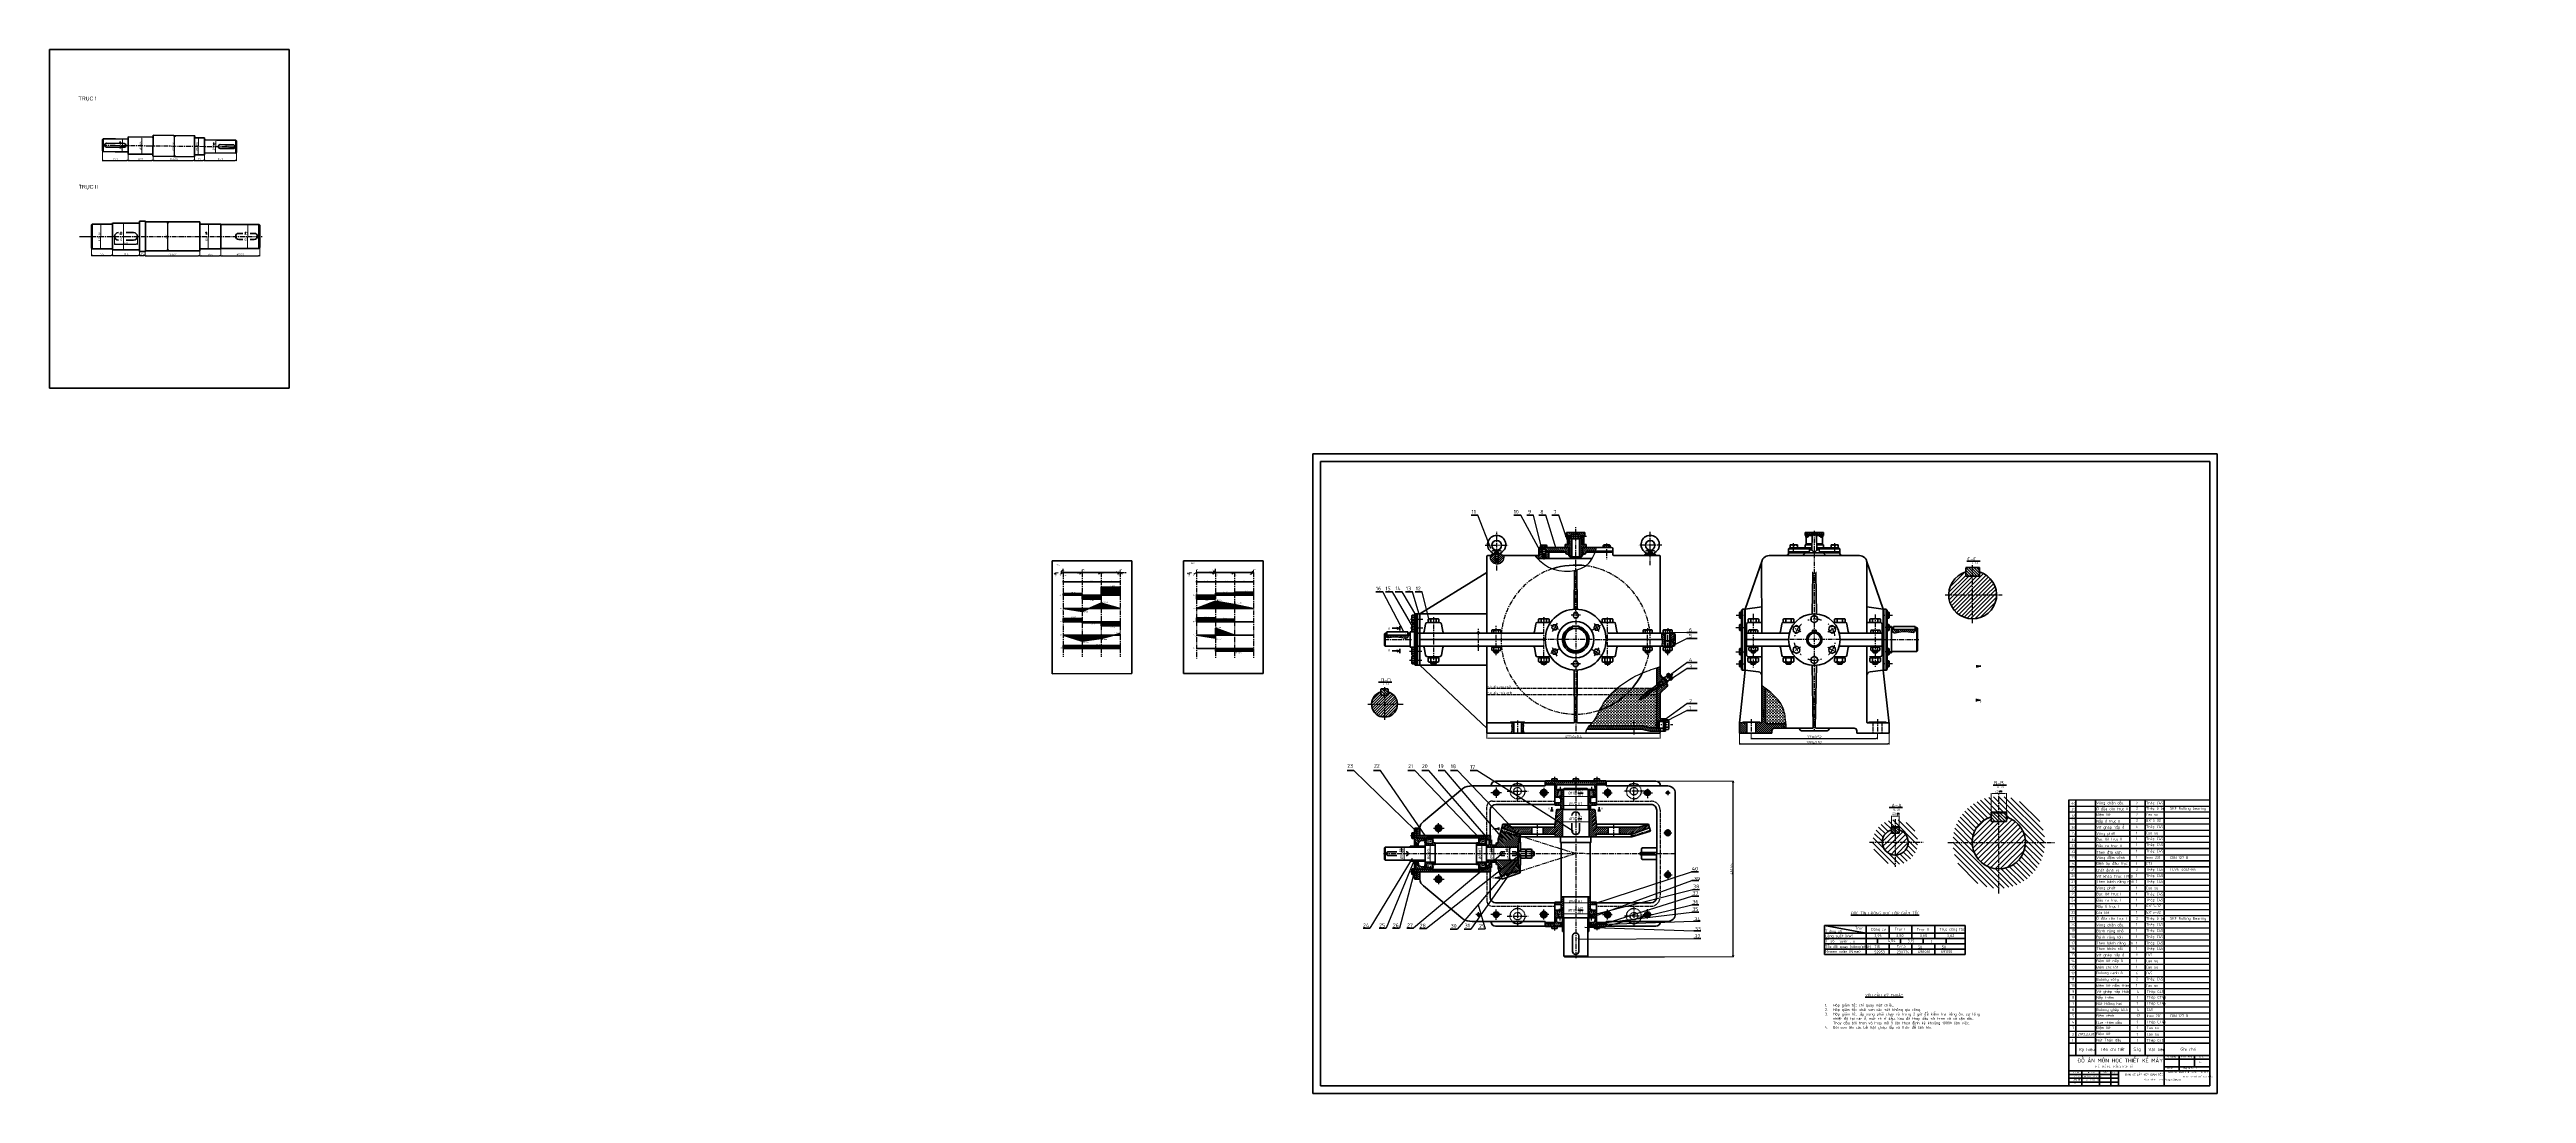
# Model space of a CAD drawing. Header units: millimetres. Extents: x -21370 to -1531, y 2 to 2748.
# Drawn here: x -8042 to -1531, y 2 to 2748 of the extents above; entities outside this region: 1.
import ezdxf

# ---------------------------------------------------------------- set-up
doc = ezdxf.new("R2010")
doc.units = ezdxf.units.MM
doc.header["$LTSCALE"] = 10
doc.header["$MEASUREMENT"] = 0
for name, pattern in [('AM_ISO02W050x2', [3.75, 3, -0.75]), ('AM_ISO08W050', [18, 12, -1.5, 3, -1.5]), ('AM_ISO08W050x2', [9, 6, -0.75, 1.5, -0.75]), ('CENTER', [2, 1.25, -0.25, 0.25, -0.25]), ('CENTER2', [1.125, 0.75, -0.125, 0.125, -0.125]), ('HIDDEN', [0.375, 0.25, -0.125])]:
    doc.linetypes.add(name, pattern=pattern)
for name, color, linetype, lineweight in [('AM_7N', 4, 'AM_ISO08W050', 25), ('manh', 3, 'Continuous', 25), ('net dam', 7, 'Continuous', 50), ('NET KHUAT', 6, 'HIDDEN', 25), ('NET TAM', 80, 'CENTER', 25), ('NET ĐẬM', 7, 'Continuous', 50), ('THƯỜNG MẢNH', 110, 'Continuous', 25)]:
    doc.layers.add(name, color=color, linetype=linetype, lineweight=lineweight)
doc.styles.add('7284', font='')
doc.styles.add('hoàng', font='arial.ttf', dxfattribs={"height": 3})
doc.styles.add('MtXpl_TCVN_7284', font='')
doc.styles.get("Standard").update_dxf_attribs({"font": 'arial.ttf', "height": 5})
doc.styles.add('TCVN', font='arial.ttf')
doc.styles.get('7284').set_extended_font_data('TCVN 7284')
doc.styles.get('MtXpl_TCVN_7284').set_extended_font_data('TCVN 7284', bold=True)
doc.dimstyles.new('TCVN', dxfattribs={"dimtxt": 2.5, "dimasz": 2.5, "dimexe": 1, "dimexo": 1, "dimgap": 1, "dimtad": 1, "dimtoh": 1, "dimdec": 1, "dimdsep": 46, "dimtxsty": 'TCVN', "dimcen": 0.09, "dimclrd": 2, "dimclre": 2, "dimclrt": 3, "dimadec": 0, "dimazin": 3, "dimtfac": 1, "dimtdec": 1, "dimtmove": 0, "dimatfit": 3, "dimfxl": 1, "dimtolj": 1, "dimtzin": 0, "dimlwd": 13, "dimlwe": 13, "dimarcsym": 1})
doc.dimstyles.new('TCVN$0', dxfattribs={"dimtxt": 3.5, "dimasz": 3.5, "dimexe": 1.25, "dimexo": 0.625, "dimtad": 1, "dimtoh": 1, "dimzin": 12, "dimdsep": 46, "dimtxsty": 'Standard', "dimblk": 'OPEN30', "dimcen": 3.5, "dimclrd": 3, "dimclre": 2, "dimclrt": 1, "dimadec": 0, "dimazin": 3, "dimtp": 0.1, "dimtm": 0.1, "dimtfac": 0.71, "dimtmove": 0, "dimatfit": 3, "dimldrblk": 'OPEN30', "dimfxl": 1, "dimtfillclr": 256, "dimlwd": 25, "dimlwe": 13, "dimarcsym": 1})
pattern_1 = [(90, (4930.5586, 2.925), (-2.5, 1e-15), [])]

# ---------------------------------------------------------------- blocks, each defined once
blk = doc.blocks.new('*D140')
at = {"layer": 'Defpoints', "color": 0, "transparency": 16777216}
for p in [(-7907.5, 2289), (-7907.3, 2289), (-7908, 2224)]:
    blk.add_point(p, dxfattribs=at)
at = {"layer": 'THƯỜNG MẢNH', "lineweight": 13, "transparency": 16777216}
for p, q in [((-7908.3, 2289), (-7908.5, 2289)), ((-7908.2, 2226.5), (-7907.5, 2286.5)), ((-7909, 2224), (-7909.3, 2224))]:
    blk.add_line(p, q, dxfattribs=at)
at = {"layer": 'THƯỜNG MẢNH', "transparency": 16777216}
for points in [[(-7907.9, 2286.5), (-7907.1, 2286.5), (-7907.5, 2289)], [(-7908.6, 2226.5), (-7907.8, 2226.5), (-7908.3, 2224)]]:
    blk.add_solid(points, dxfattribs=at)
at = {"layer": 'THƯỜNG MẢNH', "color": 3, "transparency": 16777216, "insert": (-7911.4, 2256.5), "char_height": 2.5, "attachment_point": 5, "rotation": 89.32481, "style": 'TCVN'}
blk.add_mtext('\\A1;{\\fTCVN 7284|b0|i0|c0|p34;\\H2x;Ø65 H7}', dxfattribs=at)
blk = doc.blocks.new('*D141')
at = {"layer": 'Defpoints', "color": 0, "transparency": 16777216}
for p in [(-7627.9, 2289), (-7624.5, 2289), (-7628.7, 2224)]:
    blk.add_point(p, dxfattribs=at)
at = {"layer": 'THƯỜNG MẢNH', "lineweight": 13, "transparency": 16777216}
for p, q in [((-7626.9, 2289), (-7623.5, 2288.9)), ((-7625.2, 2226.5), (-7624.5, 2286.5)), ((-7627.7, 2224), (-7624.3, 2223.9))]:
    blk.add_line(p, q, dxfattribs=at)
at = {"layer": 'THƯỜNG MẢNH', "transparency": 16777216}
for points in [[(-7624.9, 2286.5), (-7624.1, 2286.5), (-7624.5, 2289)], [(-7625.6, 2226.5), (-7624.8, 2226.5), (-7625.3, 2224)]]:
    blk.add_solid(points, dxfattribs=at)
at = {"layer": 'THƯỜNG MẢNH', "color": 3, "transparency": 16777216, "insert": (-7630, 2256.5), "char_height": 2.5, "attachment_point": 5, "rotation": 89.32481, "style": 'TCVN'}
blk.add_mtext('\\A1;{\\fTCVN 7284|b0|i0|c0|p34;\\H2x;Ø65 \\H0.7x;\\SD11/k6;}', dxfattribs=at)
blk = doc.blocks.new('*D142')
at = {"layer": 'Defpoints', "color": 0, "transparency": 16777216}
for p in [(-7521.5, 2288), (-7521.5, 2288), (-7522.3, 2225)]:
    blk.add_point(p, dxfattribs=at)
at = {"layer": 'THƯỜNG MẢNH', "lineweight": 13, "transparency": 16777216}
for p, q in [((-7522.2, 2227.5), (-7521.6, 2285.5)), ((-7523.3, 2225), (-7523.3, 2225))]:
    blk.add_line(p, q, dxfattribs=at)
at = {"layer": 'THƯỜNG MẢNH', "transparency": 16777216}
for points in [[(-7522, 2285.5), (-7521.1, 2285.5), (-7521.5, 2288)], [(-7522.7, 2227.5), (-7521.8, 2227.5), (-7522.3, 2225)]]:
    blk.add_solid(points, dxfattribs=at)
at = {"layer": 'THƯỜNG MẢNH', "color": 3, "transparency": 16777216, "insert": (-7527, 2256.5), "char_height": 2.5, "attachment_point": 5, "rotation": 89.32481, "style": 'TCVN'}
blk.add_mtext('\\A1;{\\fTCVN 7284|b0|i0|c0|p34;\\H2x;Ø63 \\H0.7x;\\SD11/k6;}', dxfattribs=at)
blk = doc.blocks.new('*D143')
at = {"layer": 'Defpoints', "color": 0, "transparency": 16777216}
for p in [(-7857.9, 2478.8), (-7857.5, 2512.8), (-7851.3, 2478.7)]:
    blk.add_point(p, dxfattribs=at)
at = {"layer": 'THƯỜNG MẢNH', "color": 2, "lineweight": 13, "transparency": 16777216}
for p, q in [((-7856.9, 2478.8), (-7850.3, 2478.7)), ((-7856.5, 2512.8), (-7849.9, 2512.7))]:
    blk.add_line(p, q, dxfattribs=at)
at = {"layer": 'THƯỜNG MẢNH', "lineweight": 13, "transparency": 16777216}
blk.add_line((-7850.9, 2510.2), (-7851.3, 2481.2), dxfattribs=at)
at = {"layer": 'THƯỜNG MẢNH', "transparency": 16777216}
for points in [[(-7851.7, 2481.2), (-7850.9, 2481.2), (-7851.3, 2478.7)], [(-7851.4, 2510.2), (-7850.5, 2510.2), (-7850.9, 2512.7)]]:
    blk.add_solid(points, dxfattribs=at)
at = {"layer": 'THƯỜNG MẢNH', "color": 3, "transparency": 16777216, "insert": (-7856.2, 2495.8), "char_height": 2.5, "attachment_point": 5, "rotation": 89.32481, "style": 'TCVN'}
blk.add_mtext('\\A1;{\\fTCVN 7284|b0|i0|c0|p34;\\H2x;Ø34\\H0.7x;\\SD11/k6;}', dxfattribs=at)
blk = doc.blocks.new('*D144')
at = {"layer": 'Defpoints', "color": 0, "transparency": 16777216}
for p in [(-7799.6, 2517.6), (-7800.1, 2472.6), (-7800.1, 2472.6)]:
    blk.add_point(p, dxfattribs=at)
at = {"layer": 'THƯỜNG MẢNH', "lineweight": 13, "transparency": 16777216}
blk.add_line((-7799.6, 2515.1), (-7800.1, 2475.1), dxfattribs=at)
at = {"layer": 'THƯỜNG MẢNH', "transparency": 16777216}
for points in [[(-7800.5, 2475.1), (-7799.7, 2475.1), (-7800.1, 2472.6)], [(-7800, 2515.1), (-7799.2, 2515.1), (-7799.6, 2517.6)]]:
    blk.add_solid(points, dxfattribs=at)
at = {"layer": 'THƯỜNG MẢNH', "color": 3, "transparency": 16777216, "insert": (-7803.4, 2495.2), "char_height": 2.5, "width": 7.515, "attachment_point": 5, "rotation": 89.32481, "style": 'TCVN'}
blk.add_mtext('\\A1;{\\fTCVN 7284|b0|i0|c0|p34;\\H2x;Ø45K6}', dxfattribs=at)
blk = doc.blocks.new('*D145')
at = {"layer": 'Defpoints', "color": 0, "transparency": 16777216}
for p in [(-7651.3, 2515.9), (-7651.8, 2470.9), (-7651.8, 2470.9)]:
    blk.add_point(p, dxfattribs=at)
at = {"layer": 'THƯỜNG MẢNH', "color": 2, "lineweight": 13, "transparency": 16777216}
blk.add_line((-7652.3, 2515.9), (-7652.3, 2515.9), dxfattribs=at)
at = {"layer": 'THƯỜNG MẢNH', "lineweight": 13, "transparency": 16777216}
blk.add_line((-7651.3, 2513.4), (-7651.8, 2473.4), dxfattribs=at)
at = {"layer": 'THƯỜNG MẢNH', "transparency": 16777216}
for points in [[(-7651.7, 2513.4), (-7650.9, 2513.4), (-7651.3, 2515.9)], [(-7652.2, 2473.4), (-7651.3, 2473.4), (-7651.8, 2470.9)]]:
    blk.add_solid(points, dxfattribs=at)
at = {"layer": 'THƯỜNG MẢNH', "color": 3, "transparency": 16777216, "insert": (-7655, 2493.4), "char_height": 2.5, "width": 3.701, "attachment_point": 5, "rotation": 89.32481, "style": 'TCVN'}
blk.add_mtext('\\A1;{\\fTCVN 7284|b0|i0|c0|p34;\\H2x;Ø45K6}', dxfattribs=at)
blk = doc.blocks.new('*D146')
at = {"layer": 'Defpoints', "color": 0, "transparency": 16777216}
for p in [(-7607.3, 2475.9), (-7606.9, 2509.9), (-7605.9, 2475.8)]:
    blk.add_point(p, dxfattribs=at)
at = {"layer": 'THƯỜNG MẢNH', "color": 2, "lineweight": 13, "transparency": 16777216}
for p, q in [((-7606.3, 2475.9), (-7604.9, 2475.8)), ((-7605.9, 2509.9), (-7604.5, 2509.8))]:
    blk.add_line(p, q, dxfattribs=at)
at = {"layer": 'THƯỜNG MẢNH', "lineweight": 13, "transparency": 16777216}
blk.add_line((-7605.5, 2507.3), (-7605.8, 2478.3), dxfattribs=at)
at = {"layer": 'THƯỜNG MẢNH', "transparency": 16777216}
for points in [[(-7606.3, 2478.4), (-7605.4, 2478.3), (-7605.9, 2475.8)], [(-7605.9, 2507.4), (-7605.1, 2507.3), (-7605.5, 2509.8)]]:
    blk.add_solid(points, dxfattribs=at)
at = {"layer": 'THƯỜNG MẢNH', "color": 3, "transparency": 16777216, "insert": (-7610.8, 2492.9), "char_height": 2.5, "attachment_point": 5, "rotation": 89.32481, "style": 'TCVN'}
blk.add_mtext('\\A1;{\\fTCVN 7284|b0|i0|c0|p34;\\H2x;Ø34\\H0.7x;\\SD11/k6;}', dxfattribs=at)
blk = doc.blocks.new('*D147')
at = {"layer": 'Defpoints', "color": 0, "transparency": 16777216}
for p in [(-7852.4, 2291.5), (-7848.4, 2291.5), (-7852.4, 2221.5)]:
    blk.add_point(p, dxfattribs=at)
at = {"layer": 'THƯỜNG MẢNH', "lineweight": 13, "transparency": 16777216}
for p, q in [((-7851.4, 2291.5), (-7847.4, 2291.5)), ((-7848.4, 2224), (-7848.4, 2289)), ((-7851.4, 2221.5), (-7847.4, 2221.5))]:
    blk.add_line(p, q, dxfattribs=at)
at = {"layer": 'THƯỜNG MẢNH', "transparency": 16777216}
for points in [[(-7848.8, 2289), (-7847.9, 2289), (-7848.4, 2291.5)], [(-7848.8, 2224), (-7847.9, 2224), (-7848.4, 2221.5)]]:
    blk.add_solid(points, dxfattribs=at)
at = {"layer": 'THƯỜNG MẢNH', "color": 3, "transparency": 16777216, "insert": (-7854.3, 2256.5), "char_height": 2.5, "width": 36.229, "attachment_point": 5, "rotation": 90, "style": 'TCVN'}
blk.add_mtext('\\A1;{\\fTCVN 7284|b0|i0|c0|p34;\\H2x;Ø70 \\H0.85401x;\\SH7/k6;}', dxfattribs=at)
blk = doc.blocks.new('_Open30')
at = {"color": 0, "linetype": 'ByBlock', "lineweight": -2}
for p, q in [((-1, 0.3), (0, 0)), ((0, 0), (-1, -0.3)), ((0, 0), (-1, 0))]:
    blk.add_line(p, q, dxfattribs=at)
blk = doc.blocks.new('*D148')
at = {"layer": 'Defpoints', "color": 0, "transparency": 16777216}
for p in [(-7903.5, 2481.4), (-7836, 2480.6), (-7836, 2455.9)]:
    blk.add_point(p, dxfattribs=at)
at = {"layer": 'THƯỜNG MẢNH', "linetype": 'Continuous', "lineweight": 13, "transparency": 16777216}
for p, q in [((-7903.5, 2480.7), (-7903.5, 2454.7)), ((-7836, 2479.9), (-7836, 2454.7))]:
    blk.add_line(p, q, dxfattribs=at)
at = {"layer": 'THƯỜNG MẢNH', "color": 3, "linetype": 'Continuous', "lineweight": 25, "transparency": 16777216}
blk.add_line((-7900, 2455.9), (-7839.5, 2455.9), dxfattribs=at)
at = {"layer": 'THƯỜNG MẢNH', "color": 3, "lineweight": 25, "transparency": 16777216, "xscale": 3.5, "yscale": 3.5, "zscale": 3.5, "rotation": 180}
blk.add_blockref('_Open30', (-7903.5, 2455.9), dxfattribs=at)
at = {"layer": 'THƯỜNG MẢNH', "color": 3, "lineweight": 25, "transparency": 16777216, "xscale": 3.5, "yscale": 3.5, "zscale": 3.5}
blk.add_blockref('_Open30', (-7836, 2455.9), dxfattribs=at)
at = {"layer": 'THƯỜNG MẢNH', "transparency": 16777216, "insert": (-7869.7, 2459), "char_height": 5, "attachment_point": 5}
blk.add_mtext('{\\fTCVN 7284|b0|i0|c0|p34;67.5}', dxfattribs=at)
blk = doc.blocks.new('*D149')
at = {"layer": 'Defpoints', "color": 0, "transparency": 16777216}
for p in [(-7836, 2476.6), (-7770.5, 2475.8), (-7770.5, 2455.9)]:
    blk.add_point(p, dxfattribs=at)
at = {"layer": 'THƯỜNG MẢNH', "linetype": 'Continuous', "lineweight": 13, "transparency": 16777216}
for p, q in [((-7836, 2475.9), (-7836, 2454.7)), ((-7770.5, 2475.2), (-7770.5, 2454.7))]:
    blk.add_line(p, q, dxfattribs=at)
at = {"layer": 'THƯỜNG MẢNH', "color": 3, "linetype": 'Continuous', "lineweight": 25, "transparency": 16777216}
blk.add_line((-7832.5, 2455.9), (-7774, 2455.9), dxfattribs=at)
at = {"layer": 'THƯỜNG MẢNH', "color": 3, "lineweight": 25, "transparency": 16777216, "xscale": 3.5, "yscale": 3.5, "zscale": 3.5, "rotation": 180}
blk.add_blockref('_Open30', (-7836, 2455.9), dxfattribs=at)
at = {"layer": 'THƯỜNG MẢNH', "color": 3, "lineweight": 25, "transparency": 16777216, "xscale": 3.5, "yscale": 3.5, "zscale": 3.5}
blk.add_blockref('_Open30', (-7770.5, 2455.9), dxfattribs=at)
at = {"layer": 'THƯỜNG MẢNH', "transparency": 16777216, "insert": (-7803.3, 2459), "char_height": 5, "attachment_point": 5}
blk.add_mtext('{\\fTCVN 7284|b0|i0|c0|p34;65.5}', dxfattribs=at)
blk = doc.blocks.new('*D150')
at = {"layer": 'Defpoints', "color": 0, "transparency": 16777216}
for p in [(-7715.5, 2521.6), (-7713.6, 2521.6), (-7714.3, 2465.4)]:
    blk.add_point(p, dxfattribs=at)
at = {"layer": 'THƯỜNG MẢNH', "linetype": 'Continuous', "lineweight": 13, "transparency": 16777216}
for p, q in [((-7714.8, 2521.6), (-7712.4, 2521.6)), ((-7713.6, 2465.4), (-7712.4, 2465.4))]:
    blk.add_line(p, q, dxfattribs=at)
at = {"layer": 'THƯỜNG MẢNH', "color": 3, "linetype": 'Continuous', "lineweight": 25, "transparency": 16777216}
blk.add_line((-7713.6, 2468.9), (-7713.6, 2518.1), dxfattribs=at)
at = {"layer": 'THƯỜNG MẢNH', "color": 3, "lineweight": 25, "transparency": 16777216, "xscale": 3.5, "yscale": 3.5, "zscale": 3.5}
for p, rotation in [((-7713.6, 2521.6), 90), ((-7713.6, 2465.4), 270)]:
    blk.add_blockref('_Open30', p, dxfattribs=dict(at, rotation=rotation))
at = {"layer": 'THƯỜNG MẢNH', "transparency": 16777216, "insert": (-7716.8, 2493.5), "char_height": 5, "width": 53.648, "attachment_point": 5, "rotation": 90}
blk.add_mtext('{\\fTCVN 7284|b0|i0|c0|p34;\\C3;Ø56.24}', dxfattribs=at)
blk = doc.blocks.new('*D151')
at = {"layer": 'Defpoints', "color": 0, "transparency": 16777216}
for p in [(-7661.5, 2480.2), (-7635.5, 2479.9), (-7635.5, 2455.9)]:
    blk.add_point(p, dxfattribs=at)
at = {"layer": 'THƯỜNG MẢNH', "linetype": 'Continuous', "lineweight": 13, "transparency": 16777216}
for p, q in [((-7661.5, 2479.6), (-7661.5, 2454.7)), ((-7635.5, 2479.3), (-7635.5, 2454.7))]:
    blk.add_line(p, q, dxfattribs=at)
at = {"layer": 'THƯỜNG MẢNH', "color": 3, "linetype": 'Continuous', "lineweight": 25, "transparency": 16777216}
blk.add_line((-7658, 2455.9), (-7639, 2455.9), dxfattribs=at)
at = {"layer": 'THƯỜNG MẢNH', "color": 3, "lineweight": 25, "transparency": 16777216, "xscale": 3.5, "yscale": 3.5, "zscale": 3.5, "rotation": 180}
blk.add_blockref('_Open30', (-7661.5, 2455.9), dxfattribs=at)
at = {"layer": 'THƯỜNG MẢNH', "color": 3, "lineweight": 25, "transparency": 16777216, "xscale": 3.5, "yscale": 3.5, "zscale": 3.5}
blk.add_blockref('_Open30', (-7635.5, 2455.9), dxfattribs=at)
at = {"layer": 'THƯỜNG MẢNH', "transparency": 16777216, "insert": (-7648.5, 2459), "char_height": 5, "attachment_point": 5}
blk.add_mtext('{\\fTCVN 7284|b0|i0|c0|p34;26}', dxfattribs=at)
blk = doc.blocks.new('*D152')
at = {"layer": 'Defpoints', "color": 0, "transparency": 16777216}
for p in [(-7635.5, 2479.9), (-7551.3, 2479.9), (-7551.3, 2456.2)]:
    blk.add_point(p, dxfattribs=at)
at = {"layer": 'THƯỜNG MẢNH', "linetype": 'Continuous', "lineweight": 13, "transparency": 16777216}
for p, q in [((-7635.5, 2479.3), (-7635.5, 2454.9)), ((-7551.3, 2479.3), (-7551.3, 2454.9))]:
    blk.add_line(p, q, dxfattribs=at)
at = {"layer": 'THƯỜNG MẢNH', "color": 3, "linetype": 'Continuous', "lineweight": 25, "transparency": 16777216}
blk.add_line((-7632, 2456.2), (-7554.8, 2456.2), dxfattribs=at)
at = {"layer": 'THƯỜNG MẢNH', "color": 3, "lineweight": 25, "transparency": 16777216, "xscale": 3.5, "yscale": 3.5, "zscale": 3.5, "rotation": 180}
blk.add_blockref('_Open30', (-7635.5, 2456.2), dxfattribs=at)
at = {"layer": 'THƯỜNG MẢNH', "color": 3, "lineweight": 25, "transparency": 16777216, "xscale": 3.5, "yscale": 3.5, "zscale": 3.5}
blk.add_blockref('_Open30', (-7551.3, 2456.2), dxfattribs=at)
at = {"layer": 'THƯỜNG MẢNH', "transparency": 16777216, "insert": (-7593.4, 2459.3), "char_height": 5, "attachment_point": 5}
blk.add_mtext('{\\fTCVN 7284|b0|i0|c0|p34;84.2}', dxfattribs=at)
blk = doc.blocks.new('*D153')
at = {"layer": 'Defpoints', "color": 0, "transparency": 16777216}
for p in [(-7932.2, 2226), (-7877.2, 2226.9), (-7877.2, 2206.6)]:
    blk.add_point(p, dxfattribs=at)
at = {"layer": 'THƯỜNG MẢNH', "linetype": 'Continuous', "lineweight": 13, "transparency": 16777216}
for p, q in [((-7932.2, 2225.3), (-7932.2, 2205.3)), ((-7877.2, 2226.3), (-7877.2, 2205.3))]:
    blk.add_line(p, q, dxfattribs=at)
at = {"layer": 'THƯỜNG MẢNH', "color": 3, "linetype": 'Continuous', "lineweight": 25, "transparency": 16777216}
blk.add_line((-7928.7, 2206.6), (-7880.7, 2206.6), dxfattribs=at)
at = {"layer": 'THƯỜNG MẢNH', "color": 3, "lineweight": 25, "transparency": 16777216, "xscale": 3.5, "yscale": 3.5, "zscale": 3.5, "rotation": 180}
blk.add_blockref('_Open30', (-7932.2, 2206.6), dxfattribs=at)
at = {"layer": 'THƯỜNG MẢNH', "color": 3, "lineweight": 25, "transparency": 16777216, "xscale": 3.5, "yscale": 3.5, "zscale": 3.5}
blk.add_blockref('_Open30', (-7877.2, 2206.6), dxfattribs=at)
at = {"layer": 'THƯỜNG MẢNH', "transparency": 16777216, "insert": (-7904.7, 2209.7), "char_height": 5, "attachment_point": 5}
blk.add_mtext('{\\fTCVN 7284|b0|i0|c0|p34;55}', dxfattribs=at)
blk = doc.blocks.new('*D154')
at = {"layer": 'Defpoints', "color": 0, "transparency": 16777216}
for p in [(-7877.2, 2226.9), (-7805.7, 2226.9), (-7805.7, 2206.4)]:
    blk.add_point(p, dxfattribs=at)
at = {"layer": 'THƯỜNG MẢNH', "linetype": 'Continuous', "lineweight": 13, "transparency": 16777216}
for p, q in [((-7877.2, 2226.3), (-7877.2, 2205.2)), ((-7805.7, 2226.3), (-7805.7, 2205.2))]:
    blk.add_line(p, q, dxfattribs=at)
at = {"layer": 'THƯỜNG MẢNH', "color": 3, "linetype": 'Continuous', "lineweight": 25, "transparency": 16777216}
blk.add_line((-7873.7, 2206.4), (-7809.2, 2206.4), dxfattribs=at)
at = {"layer": 'THƯỜNG MẢNH', "color": 3, "lineweight": 25, "transparency": 16777216, "xscale": 3.5, "yscale": 3.5, "zscale": 3.5, "rotation": 180}
blk.add_blockref('_Open30', (-7877.2, 2206.4), dxfattribs=at)
at = {"layer": 'THƯỜNG MẢNH', "color": 3, "lineweight": 25, "transparency": 16777216, "xscale": 3.5, "yscale": 3.5, "zscale": 3.5}
blk.add_blockref('_Open30', (-7805.7, 2206.4), dxfattribs=at)
at = {"layer": 'THƯỜNG MẢNH', "transparency": 16777216, "insert": (-7841.4, 2209.6), "char_height": 5, "attachment_point": 5}
blk.add_mtext('{\\fTCVN 7284|b0|i0|c0|p34;71.5}', dxfattribs=at)
blk = doc.blocks.new('*D155')
at = {"layer": 'Defpoints', "color": 0, "transparency": 16777216}
for p in [(-7805.7, 2226.9), (-7790.7, 2226.9), (-7790.7, 2206.5)]:
    blk.add_point(p, dxfattribs=at)
at = {"layer": 'THƯỜNG MẢNH', "linetype": 'Continuous', "lineweight": 13, "transparency": 16777216}
for p, q in [((-7805.7, 2226.3), (-7805.7, 2205.3)), ((-7790.7, 2226.3), (-7790.7, 2205.3))]:
    blk.add_line(p, q, dxfattribs=at)
at = {"layer": 'THƯỜNG MẢNH', "color": 3, "linetype": 'Continuous', "lineweight": 25, "transparency": 16777216}
blk.add_line((-7802.2, 2206.5), (-7794.2, 2206.5), dxfattribs=at)
at = {"layer": 'THƯỜNG MẢNH', "color": 3, "lineweight": 25, "transparency": 16777216, "xscale": 3.5, "yscale": 3.5, "zscale": 3.5, "rotation": 180}
blk.add_blockref('_Open30', (-7805.7, 2206.5), dxfattribs=at)
at = {"layer": 'THƯỜNG MẢNH', "color": 3, "lineweight": 25, "transparency": 16777216, "xscale": 3.5, "yscale": 3.5, "zscale": 3.5}
blk.add_blockref('_Open30', (-7790.7, 2206.5), dxfattribs=at)
at = {"layer": 'THƯỜNG MẢNH', "transparency": 16777216, "insert": (-7798.2, 2209.7), "char_height": 5, "attachment_point": 5}
blk.add_mtext('{\\fTCVN 7284|b0|i0|c0|p34;15}', dxfattribs=at)
blk = doc.blocks.new('*D156')
at = {"layer": 'Defpoints', "color": 0, "transparency": 16777216}
for p in [(-7647.6, 2229.1), (-7592.2, 2229.1), (-7592.2, 2205.4)]:
    blk.add_point(p, dxfattribs=at)
at = {"layer": 'THƯỜNG MẢNH', "linetype": 'Continuous', "lineweight": 13, "transparency": 16777216}
for p, q in [((-7647.6, 2228.5), (-7647.6, 2204.2)), ((-7592.2, 2228.5), (-7592.2, 2204.2))]:
    blk.add_line(p, q, dxfattribs=at)
at = {"layer": 'THƯỜNG MẢNH', "color": 3, "linetype": 'Continuous', "lineweight": 25, "transparency": 16777216}
blk.add_line((-7644.1, 2205.4), (-7595.7, 2205.4), dxfattribs=at)
at = {"layer": 'THƯỜNG MẢNH', "color": 3, "lineweight": 25, "transparency": 16777216, "xscale": 3.5, "yscale": 3.5, "zscale": 3.5, "rotation": 180}
blk.add_blockref('_Open30', (-7647.6, 2205.4), dxfattribs=at)
at = {"layer": 'THƯỜNG MẢNH', "color": 3, "lineweight": 25, "transparency": 16777216, "xscale": 3.5, "yscale": 3.5, "zscale": 3.5}
blk.add_blockref('_Open30', (-7592.2, 2205.4), dxfattribs=at)
at = {"layer": 'THƯỜNG MẢNH', "transparency": 16777216, "insert": (-7619.9, 2208.6), "char_height": 5, "attachment_point": 5}
blk.add_mtext('{\\fTCVN 7284|b0|i0|c0|p34;55.4}', dxfattribs=at)
blk = doc.blocks.new('*D157')
at = {"layer": 'Defpoints', "color": 0, "transparency": 16777216}
for p in [(-7592.2, 2229.1), (-7490, 2229.1), (-7490, 2205.4)]:
    blk.add_point(p, dxfattribs=at)
at = {"layer": 'THƯỜNG MẢNH', "linetype": 'Continuous', "lineweight": 13, "transparency": 16777216}
for p, q in [((-7592.2, 2228.5), (-7592.2, 2204.1)), ((-7490, 2228.5), (-7490, 2204.1))]:
    blk.add_line(p, q, dxfattribs=at)
at = {"layer": 'THƯỜNG MẢNH', "color": 3, "linetype": 'Continuous', "lineweight": 25, "transparency": 16777216}
blk.add_line((-7588.7, 2205.4), (-7493.5, 2205.4), dxfattribs=at)
at = {"layer": 'THƯỜNG MẢNH', "color": 3, "lineweight": 25, "transparency": 16777216, "xscale": 3.5, "yscale": 3.5, "zscale": 3.5, "rotation": 180}
blk.add_blockref('_Open30', (-7592.2, 2205.4), dxfattribs=at)
at = {"layer": 'THƯỜNG MẢNH', "color": 3, "lineweight": 25, "transparency": 16777216, "xscale": 3.5, "yscale": 3.5, "zscale": 3.5}
blk.add_blockref('_Open30', (-7490, 2205.4), dxfattribs=at)
at = {"layer": 'THƯỜNG MẢNH', "transparency": 16777216, "insert": (-7541.1, 2208.5), "char_height": 5, "attachment_point": 5}
blk.add_mtext('{\\fTCVN 7284|b0|i0|c0|p34;102.22}', dxfattribs=at)
blk = doc.blocks.new('*D158')
at = {"layer": 'Defpoints', "color": 0, "transparency": 16777216}
for p in [(-7790.7, 2224.3), (-7647.6, 2224.3), (-7647.6, 2205.4)]:
    blk.add_point(p, dxfattribs=at)
at = {"layer": 'THƯỜNG MẢNH', "linetype": 'Continuous', "lineweight": 13, "transparency": 16777216}
for p, q in [((-7790.7, 2223.7), (-7790.7, 2204.2)), ((-7647.6, 2223.7), (-7647.6, 2204.2))]:
    blk.add_line(p, q, dxfattribs=at)
at = {"layer": 'THƯỜNG MẢNH', "color": 3, "linetype": 'Continuous', "lineweight": 25, "transparency": 16777216}
blk.add_line((-7787.2, 2205.4), (-7651.1, 2205.4), dxfattribs=at)
at = {"layer": 'THƯỜNG MẢNH', "color": 3, "lineweight": 25, "transparency": 16777216, "xscale": 3.5, "yscale": 3.5, "zscale": 3.5, "rotation": 180}
blk.add_blockref('_Open30', (-7790.7, 2205.4), dxfattribs=at)
at = {"layer": 'THƯỜNG MẢNH', "color": 3, "lineweight": 25, "transparency": 16777216, "xscale": 3.5, "yscale": 3.5, "zscale": 3.5}
blk.add_blockref('_Open30', (-7647.6, 2205.4), dxfattribs=at)
at = {"layer": 'THƯỜNG MẢNH', "transparency": 16777216, "insert": (-7719.1, 2208.6), "char_height": 5, "attachment_point": 5}
blk.add_mtext('{\\fTCVN 7284|b0|i0|c0|p34;143.07}', dxfattribs=at)
blk = doc.blocks.new('*D159')
at = {"layer": 'Defpoints', "color": 0, "transparency": 16777216}
for p in [(-7770.5, 2473.4), (-7661.5, 2473.4), (-7661.5, 2455.9)]:
    blk.add_point(p, dxfattribs=at)
at = {"layer": 'THƯỜNG MẢNH', "linetype": 'Continuous', "lineweight": 13, "transparency": 16777216}
for p, q in [((-7770.5, 2472.8), (-7770.5, 2454.7)), ((-7661.5, 2472.8), (-7661.5, 2454.7))]:
    blk.add_line(p, q, dxfattribs=at)
at = {"layer": 'THƯỜNG MẢNH', "color": 3, "linetype": 'Continuous', "lineweight": 25, "transparency": 16777216}
blk.add_line((-7767, 2455.9), (-7665, 2455.9), dxfattribs=at)
at = {"layer": 'THƯỜNG MẢNH', "color": 3, "lineweight": 25, "transparency": 16777216, "xscale": 3.5, "yscale": 3.5, "zscale": 3.5, "rotation": 180}
blk.add_blockref('_Open30', (-7770.5, 2455.9), dxfattribs=at)
at = {"layer": 'THƯỜNG MẢNH', "color": 3, "lineweight": 25, "transparency": 16777216, "xscale": 3.5, "yscale": 3.5, "zscale": 3.5}
blk.add_blockref('_Open30', (-7661.5, 2455.9), dxfattribs=at)
at = {"layer": 'THƯỜNG MẢNH', "color": 1, "transparency": 16777216, "insert": (-7716, 2459), "char_height": 5, "attachment_point": 5}
blk.add_mtext('{\\fTCVN 7284|b0|i0|c0|p34;\\C256;109.09}', dxfattribs=at)
blk = doc.blocks.new('*D160')
at = {"layer": 'Defpoints', "color": 0, "transparency": 16777216}
for p in [(-7871.4, 2256.5), (-7811.4, 2256.5), (-7811.4, 2236.2)]:
    blk.add_point(p, dxfattribs=at)
at = {"layer": 'THƯỜNG MẢNH', "linetype": 'Continuous', "lineweight": 13, "transparency": 16777216}
for p, q in [((-7871.4, 2255.8), (-7871.4, 2235)), ((-7811.4, 2255.8), (-7811.4, 2235))]:
    blk.add_line(p, q, dxfattribs=at)
at = {"layer": 'THƯỜNG MẢNH', "color": 3, "linetype": 'Continuous', "lineweight": 25, "transparency": 16777216}
blk.add_line((-7867.9, 2236.2), (-7814.9, 2236.2), dxfattribs=at)
at = {"layer": 'THƯỜNG MẢNH', "color": 3, "lineweight": 25, "transparency": 16777216, "xscale": 3.5, "yscale": 3.5, "zscale": 3.5, "rotation": 180}
blk.add_blockref('_Open30', (-7871.4, 2236.2), dxfattribs=at)
at = {"layer": 'THƯỜNG MẢNH', "color": 3, "lineweight": 25, "transparency": 16777216, "xscale": 3.5, "yscale": 3.5, "zscale": 3.5}
blk.add_blockref('_Open30', (-7811.4, 2236.2), dxfattribs=at)
at = {"layer": 'THƯỜNG MẢNH', "transparency": 16777216, "insert": (-7841.4, 2239.4), "char_height": 5, "attachment_point": 5}
blk.add_mtext('60', dxfattribs=at)
blk = doc.blocks.new('*D161')
at = {"layer": 'Defpoints', "color": 0, "transparency": 16777216}
for p in [(-7731.3, 2294.5), (-7723, 2294.5), (-7723, 2218.5)]:
    blk.add_point(p, dxfattribs=at)
at = {"layer": 'THƯỜNG MẢNH', "color": 2, "linetype": 'Continuous', "lineweight": 13, "transparency": 16777216}
for p, q in [((-7723.6, 2294.5), (-7732.5, 2294.5)), ((-7723.6, 2218.5), (-7732.5, 2218.5))]:
    blk.add_line(p, q, dxfattribs=at)
at = {"layer": 'THƯỜNG MẢNH', "color": 3, "linetype": 'Continuous', "lineweight": 25, "transparency": 16777216}
blk.add_line((-7731.3, 2222), (-7731.3, 2291), dxfattribs=at)
at = {"layer": 'THƯỜNG MẢNH', "color": 3, "lineweight": 25, "transparency": 16777216, "xscale": 3.5, "yscale": 3.5, "zscale": 3.5}
for p, rotation in [((-7731.3, 2294.5), 90), ((-7731.3, 2218.5), 270)]:
    blk.add_blockref('_Open30', p, dxfattribs=dict(at, rotation=rotation))
at = {"layer": 'THƯỜNG MẢNH', "color": 1, "transparency": 16777216, "insert": (-7734.4, 2256.5), "char_height": 5, "width": 5.302, "attachment_point": 5, "rotation": 90}
blk.add_mtext('{\\fTCVN 7284|b0|i0|c0|p34;\\C3;Ø76}', dxfattribs=at)

msp = doc.modelspace()

# ---------------------------------------------------------------- hatches: boundary and pattern name
at = {"layer": 'manh'}
h = msp.add_hatch(color=256, dxfattribs=at)
edge = h.paths.add_edge_path(flags=0)
edge.add_arc((-4253.662, 1436.265), 0.832, 0, 360)
h = msp.add_hatch(color=256, dxfattribs=at)
edge = h.paths.add_edge_path(flags=0)
edge.add_arc((-4121.21, 1441.481), 0.832, 0, 360)
h = msp.add_hatch(color=256, dxfattribs=at)
edge = h.paths.add_edge_path(flags=0)
edge.add_arc((-4081.913, 1434.999), 0.832, 0, 360)
h = msp.add_hatch(color=256, dxfattribs=at)
edge = h.paths.add_edge_path(flags=0)
edge.add_arc((-4050.11, 1451.418), 0.832, 0, 360)
h = msp.add_hatch(color=256, dxfattribs=at)
edge = h.paths.add_edge_path(flags=0)
edge.add_arc((-4122.444, 1427.505), 0.832, 0, 360)
h = msp.add_hatch(color=256, dxfattribs=at)
edge = h.paths.add_edge_path(flags=0)
edge.add_arc((-4447.904, 1256.445), 0.832, 0, 360)
h = msp.add_hatch(color=256, dxfattribs=at)
edge = h.paths.add_edge_path(flags=0)
edge.add_arc((-4440.367, 1256.657), 0.832, 0, 360)
h = msp.add_hatch(color=256, dxfattribs=at)
edge = h.paths.add_edge_path(flags=0)
edge.add_arc((-4415.632, 1246.461), 0.832, 0, 360)
h = msp.add_hatch(color=256, dxfattribs=at)
edge = h.paths.add_edge_path(flags=0)
edge.add_arc((-4478.118, 1211.883), 0.832, 0, 360)
h = msp.add_hatch(color=256, dxfattribs=at)
edge = h.paths.add_edge_path(flags=0)
edge.add_arc((-4458.726, 1229.251), 0.832, 0, 360)
h = msp.add_hatch(color=256, dxfattribs=at)
edge = h.paths.add_edge_path(flags=0)
edge.add_arc((-3780.419, 1215.752), 0.832, 0, 360)
h = msp.add_hatch(color=256, dxfattribs=at)
edge = h.paths.add_edge_path(flags=0)
edge.add_arc((-3779.928, 1177.707), 0.832, 0, 360)
h = msp.add_hatch(color=256, dxfattribs=at)
edge = h.paths.add_edge_path(flags=0)
edge.add_arc((-3792.184, 1083.918), 0.832, 0, 360)
h = msp.add_hatch(color=256, dxfattribs=at)
edge = h.paths.add_edge_path(flags=0)
edge.add_arc((-3791.023, 1096.903), 0.832, 0, 360)
h = msp.add_hatch(color=256, dxfattribs=at)
edge = h.paths.add_edge_path(flags=0)
edge.add_arc((-3799.027, 984.342), 0.832, 0, 360)
h = msp.add_hatch(color=256, dxfattribs=at)
edge = h.paths.add_edge_path(flags=0)
edge.add_arc((-3790.623, 982.545), 0.832, 0, 360)
h = msp.add_hatch(color=256, dxfattribs=at)
edge = h.paths.add_edge_path(flags=0)
edge.add_arc((-4451.396, 694.269), 0.832, 0, 360)
h = msp.add_hatch(color=256, dxfattribs=at)
edge = h.paths.add_edge_path(flags=0)
edge.add_arc((-4424.25, 678.108), 0.832, 0, 360)
h = msp.add_hatch(color=256, dxfattribs=at)
edge = h.paths.add_edge_path(flags=0)
edge.add_arc((-4281.292, 671.545), 0.832, 0, 360)
h = msp.add_hatch(color=256, dxfattribs=at)
edge = h.paths.add_edge_path(flags=0)
edge.add_arc((-4254.758, 665.184), 0.832, 0, 360)
h = msp.add_hatch(color=256, dxfattribs=at)
edge = h.paths.add_edge_path(flags=0)
edge.add_arc((-4222.614, 673.646), 0.832, 0, 360)
h = msp.add_hatch(color=256, dxfattribs=at)
edge = h.paths.add_edge_path(flags=0)
edge.add_arc((-4193.324, 696.439), 0.832, 0, 360)
h = msp.add_hatch(color=256, dxfattribs=at)
edge = h.paths.add_edge_path(flags=0)
edge.add_arc((-4036.765, 691.497), 0.832, 0, 360)
h = msp.add_hatch(color=256, dxfattribs=at)
edge = h.paths.add_edge_path(flags=0)
edge.add_arc((-4460.188, 620.747), 0.832, 0, 360)
h = msp.add_hatch(color=256, dxfattribs=at)
edge = h.paths.add_edge_path(flags=0)
edge.add_arc((-4455.795, 613.736), 0.832, 0, 360)
h = msp.add_hatch(color=256, dxfattribs=at)
edge = h.paths.add_edge_path(flags=0)
edge.add_arc((-4447.727, 610.302), 0.832, 0, 360)
h = msp.add_hatch(color=256, dxfattribs=at)
edge = h.paths.add_edge_path(flags=0)
edge.add_arc((-4222.603, 633.784), 0.832, 0, 360)
h = msp.add_hatch(color=256, dxfattribs=at)
edge = h.paths.add_edge_path(flags=0)
edge.add_arc((-4180.065, 615.427), 0.832, 0, 360)
h = msp.add_hatch(color=256, dxfattribs=at)
edge = h.paths.add_edge_path(flags=0)
edge.add_arc((-4176.757, 627.982), 0.832, 0, 360)
h = msp.add_hatch(color=256, dxfattribs=at)
edge = h.paths.add_edge_path(flags=0)
edge.add_arc((-4171.851, 633.784), 0.832, 0, 360)
h = msp.add_hatch(color=256, dxfattribs=at)
edge = h.paths.add_edge_path(flags=0)
edge.add_arc((-4243.292, 470.511), 0.832, 0, 360)
h = msp.add_hatch(color=256, dxfattribs=at)
edge = h.paths.add_edge_path(flags=0)
edge.add_arc((-3985.087, 500.423), 0.832, 0, 360)
h = msp.add_hatch(color=256, dxfattribs=at)
edge = h.paths.add_edge_path(flags=0)
edge.add_arc((-3981.869, 468.377), 0.832, 0, 360)
h = msp.add_hatch(color=256, dxfattribs=at)
edge = h.paths.add_edge_path(flags=0)
edge.add_arc((-4025.062, 410.327), 0.832, 0, 360)
h = msp.add_hatch(color=256, dxfattribs=at)
edge = h.paths.add_edge_path(flags=0)
edge.add_arc((-4006.532, 440.182), 0.832, 0, 360)
h = msp.add_hatch(color=256, dxfattribs=at)
edge = h.paths.add_edge_path(flags=0)
edge.add_arc((-3997.039, 446.129), 0.832, 0, 360)
h = msp.add_hatch(color=256, dxfattribs=at)
edge = h.paths.add_edge_path(flags=0)
edge.add_arc((-3994.982, 447.026), 0.832, 0, 360)
h = msp.add_hatch(color=256, dxfattribs=at)
edge = h.paths.add_edge_path(flags=0)
edge.add_arc((-3970.991, 437.905), 0.832, 0, 360)
h = msp.add_hatch(color=256, dxfattribs=at)
edge = h.paths.add_edge_path(flags=0)
edge.add_arc((-3964.918, 445.786), 0.832, 0, 360)
h = msp.add_hatch(color=256, dxfattribs=at)
edge = h.paths.add_edge_path(flags=0)
edge.add_arc((-3960.297, 450.421), 0.832, 0, 360)
at = {"layer": 'NET TAM'}
h = msp.add_hatch(dxfattribs=at)
h.set_pattern_fill('ANSI31', color=3, scale=20, angle=45.0439699)
h.set_pattern_definition([(90.04397, (5125.3604, 218.082), (-2.49999926, -0.00191855), [])])
h.paths.add_polyline_path([(-5378.064, 1316.952), (-5378.061, 1312.804), (-5328.061, 1312.842), (-5328.064, 1316.991)])
h.paths.add_polyline_path([(-5328.061, 1312.842), (-5328.052, 1302.241), (-5278.052, 1302.28), (-5278.061, 1312.881)])
h.paths.add_polyline_path([(-5228.061, 1312.919), (-5228.077, 1334.154), (-5278.077, 1334.116), (-5278.061, 1312.881)])
h.paths.add_polyline_path([(-5328.028, 1269.802), (-5309.612, 1277.856), (-5377.575, 1277.804)])
h.paths.add_polyline_path([(-5228.044, 1277.922), (-5278.044, 1291.664), (-5309.606, 1277.859)])
h.paths.add_polyline_path([(-5378.013, 1251.203), (-5378.007, 1242.804), (-5328.007, 1242.842), (-5328.013, 1251.241)])
h.paths.add_polyline_path([(-5328.007, 1242.842), (-5328.004, 1239.671), (-5278.004, 1239.71), (-5277.999, 1232.086), (-5227.999, 1232.125), (-5228.007, 1242.919)])
h.paths.add_polyline_path([(-5277.973, 1199.142), (-5244.693, 1207.906), (-5377.98, 1207.804), (-5327.968, 1191.64)])
h.paths.add_polyline_path([(-5227.98, 1207.919), (-5227.983, 1212.307), (-5244.693, 1207.906)])
h.paths.add_polyline_path([(-5227.953, 1172.919), (-5227.959, 1180.351), (-5377.959, 1180.236), (-5377.953, 1172.804)])
h.paths.add_polyline_path([(-5300.162, 1180.777), (-5282.403, 1180.79), (-5282.407, 1185.942), (-5300.166, 1185.928)], flags=9)
h = msp.add_hatch(dxfattribs=at)
h.set_pattern_fill('ANSI31', color=3, scale=20, angle=45)
h.set_pattern_definition(pattern_1)
h.paths.add_polyline_path([(-4927.663, 1288.073), (-4977.663, 1296.774), (-5027.671, 1277.943), (-4877.65, 1277.943)])
h = msp.add_hatch(dxfattribs=at)
h.set_pattern_fill('ANSI31', color=3, scale=20, angle=45)
h.set_pattern_definition(pattern_1)
h.paths.add_polyline_path([(-4927.663, 1242.943), (-4927.663, 1249.365), (-4977.663, 1249.365), (-4977.663, 1253.081), (-5027.663, 1253.081), (-5027.663, 1242.943)])
h = msp.add_hatch(dxfattribs=at)
h.set_pattern_fill('ANSI31', color=3, scale=20, angle=45)
h.set_pattern_definition(pattern_1)
h.paths.add_polyline_path([(-4977.663, 1200.061), (-4977.663, 1207.943), (-5027.663, 1207.943)])
h.paths.add_polyline_path([(-4927.663, 1207.943), (-4977.663, 1225.988), (-4977.663, 1207.943)])
h.paths.add_polyline_path([(-4977.663, 1172.943), (-4977.663, 1165.189), (-4877.663, 1165.189), (-4877.663, 1172.943)])
h = msp.add_hatch(dxfattribs=at)
h.set_pattern_fill('DASH', color=256, scale=40)
h.paths.add_polyline_path([(-1531.169, 385.501), (-1531.058, 385.632), (-1531.182, 385.486), (-1531.17, 385.501)])
at = {"layer": 'THƯỜNG MẢNH'}
h = msp.add_hatch(dxfattribs=at)
h.set_pattern_fill('ANSI31', color=3, scale=20, angle=45)
h.set_pattern_definition(pattern_1)
h.paths.add_polyline_path([(-4977.827, 1312.943), (-5027.663, 1312.943), (-5027.663, 1302.519), (-4977.827, 1302.519)])
h = msp.add_hatch(dxfattribs=at)
h.set_pattern_fill('ANSI31', color=3, scale=20, angle=45)
h.set_pattern_definition(pattern_1)
h.paths.add_polyline_path([(-4977.663, 1318.456), (-4977.663, 1312.943), (-4877.663, 1312.943), (-4877.663, 1320.842), (-4927.663, 1320.842), (-4927.663, 1318.456)])
h.paths.add_polyline_path([(-4903.669, 1320.842), (-4891.737, 1320.842)], flags=16)
h.paths.add_polyline_path([(-4957.527, 1318.456), (-4945.595, 1318.456)], flags=16)
h.paths.add_polyline_path([(-4941.642, 1312.862), (-4938.352, 1312.862), (-4938.352, 1312.943), (-4941.642, 1312.943)])
h = msp.add_hatch(dxfattribs=at)
h.set_pattern_fill('DASH', color=256, scale=30)
h.set_pattern_definition([(0, (13.0977, -8.4747), (3.75, 3.75), [3.75, -3.75])])
h.paths.add_polyline_path([(-3819.161, 1121.441), (-3818.864, 1121.538), (-3819.013, 1121.49)])
h.paths.add_polyline_path([(-3841.383, 1113.785), (-3841.088, 1113.894), (-3841.236, 1113.84)])
h.paths.add_polyline_path([(-3840.793, 1114.003), (-3840.499, 1114.112), (-3840.646, 1114.058)])
h.paths.add_polyline_path([(-3840.204, 1114.22), (-3839.908, 1114.329), (-3840.056, 1114.275)])
h.paths.add_polyline_path([(-3839.613, 1114.437), (-3839.318, 1114.544), (-3839.466, 1114.491)])
h.paths.add_polyline_path([(-3839.023, 1114.652), (-3838.728, 1114.759), (-3838.875, 1114.706)])
h.paths.add_polyline_path([(-3838.433, 1114.866), (-3838.137, 1114.973), (-3838.285, 1114.92)])
h.paths.add_polyline_path([(-3837.842, 1115.08), (-3837.546, 1115.186), (-3837.694, 1115.133)])
h.paths.add_polyline_path([(-3837.251, 1115.292), (-3836.955, 1115.398), (-3837.103, 1115.345)])
h.paths.add_polyline_path([(-3836.66, 1115.504), (-3836.364, 1115.61), (-3836.512, 1115.557)])
h.paths.add_polyline_path([(-3836.069, 1115.715), (-3835.773, 1115.82), (-3835.921, 1115.768)])
h.paths.add_polyline_path([(-3835.477, 1115.925), (-3835.182, 1116.03), (-3835.329, 1115.977)])
h.paths.add_polyline_path([(-3834.886, 1116.134), (-3834.59, 1116.238), (-3834.738, 1116.186)])
h.paths.add_polyline_path([(-3834.294, 1116.343), (-3833.998, 1116.446), (-3834.146, 1116.395)])
h.paths.add_polyline_path([(-3833.702, 1116.55), (-3833.406, 1116.654), (-3833.554, 1116.602)])
h.paths.add_polyline_path([(-3833.11, 1116.757), (-3832.814, 1116.86), (-3832.962, 1116.809)])
h.paths.add_polyline_path([(-3832.518, 1116.963), (-3832.222, 1117.066), (-3832.37, 1117.014)])
h.paths.add_polyline_path([(-3831.926, 1117.168), (-3831.629, 1117.271), (-3831.777, 1117.22)])
h.paths.add_polyline_path([(-3831.333, 1117.373), (-3831.037, 1117.475), (-3831.185, 1117.424)])
h.paths.add_polyline_path([(-3830.74, 1117.577), (-3830.444, 1117.679), (-3830.592, 1117.628)])
h.paths.add_polyline_path([(-3830.148, 1117.78), (-3829.851, 1117.882), (-3829.999, 1117.831)])
h.paths.add_polyline_path([(-3829.555, 1117.983), (-3829.258, 1118.084), (-3829.407, 1118.033)])
h.paths.add_polyline_path([(-3828.962, 1118.185), (-3828.665, 1118.286), (-3828.813, 1118.235)])
h.paths.add_polyline_path([(-3828.369, 1118.386), (-3828.072, 1118.487), (-3828.22, 1118.436)])
h.paths.add_polyline_path([(-3827.775, 1118.587), (-3827.479, 1118.687), (-3827.627, 1118.637)])
h.paths.add_polyline_path([(-3827.182, 1118.787), (-3826.885, 1118.887), (-3827.034, 1118.837)])
h.paths.add_polyline_path([(-3826.588, 1118.987), (-3826.292, 1119.086), (-3826.44, 1119.036)])
h.paths.add_polyline_path([(-3825.995, 1119.186), (-3825.698, 1119.285), (-3825.846, 1119.235)])
h.paths.add_polyline_path([(-3825.401, 1119.384), (-3825.104, 1119.483), (-3825.253, 1119.434)])
h.paths.add_polyline_path([(-3824.807, 1119.582), (-3824.51, 1119.681), (-3824.659, 1119.632)])
h.paths.add_polyline_path([(-3824.213, 1119.78), (-3823.916, 1119.878), (-3824.065, 1119.829)])
h.paths.add_polyline_path([(-3823.619, 1119.977), (-3823.322, 1120.075), (-3823.471, 1120.026)])
h.paths.add_polyline_path([(-3823.025, 1120.173), (-3822.728, 1120.271), (-3822.877, 1120.222)])
h.paths.add_polyline_path([(-3822.431, 1120.369), (-3822.134, 1120.467), (-3822.282, 1120.418)])
h.paths.add_polyline_path([(-3821.837, 1120.565), (-3821.539, 1120.663), (-3821.688, 1120.614)])
h.paths.add_polyline_path([(-3821.242, 1120.761), (-3820.945, 1120.858), (-3821.094, 1120.809)])
h.paths.add_polyline_path([(-3820.648, 1120.955), (-3820.351, 1121.053), (-3820.499, 1121.004)])
h.paths.add_polyline_path([(-3820.053, 1121.15), (-3819.756, 1121.247), (-3819.905, 1121.199)])
h.paths.add_polyline_path([(-3819.459, 1121.344), (-3819.161, 1121.441), (-3819.31, 1121.393)])
h.paths.add_polyline_path([(-3845.799, 1112.115), (-3845.505, 1112.228), (-3845.652, 1112.172)])
h.paths.add_polyline_path([(-3846.24, 1111.945), (-3845.946, 1112.059), (-3846.093, 1112.002)])
h.paths.add_polyline_path([(-3845.358, 1112.285), (-3845.064, 1112.398), (-3845.211, 1112.341)])
h.paths.add_polyline_path([(-3846.681, 1111.774), (-3846.387, 1111.888), (-3846.534, 1111.831)])
h.paths.add_polyline_path([(-3844.917, 1112.454), (-3844.623, 1112.566), (-3844.77, 1112.51)])
h.paths.add_polyline_path([(-3847.122, 1111.602), (-3846.828, 1111.717), (-3846.975, 1111.659)])
h.paths.add_polyline_path([(-3844.476, 1112.623), (-3844.182, 1112.735), (-3844.329, 1112.679)])
h.paths.add_polyline_path([(-3847.562, 1111.43), (-3847.269, 1111.545), (-3847.416, 1111.487)])
h.paths.add_polyline_path([(-3844.034, 1112.79), (-3843.74, 1112.902), (-3843.887, 1112.846)])
h.paths.add_polyline_path([(-3848.003, 1111.257), (-3847.709, 1111.372), (-3847.856, 1111.315)])
h.paths.add_polyline_path([(-3843.593, 1112.958), (-3843.298, 1113.069), (-3843.446, 1113.013)])
h.paths.add_polyline_path([(-3848.443, 1111.083), (-3848.15, 1111.199), (-3848.296, 1111.141)])
h.paths.add_polyline_path([(-3843.151, 1113.124), (-3842.857, 1113.235), (-3843.004, 1113.18)])
h.paths.add_polyline_path([(-3848.883, 1110.909), (-3848.59, 1111.025), (-3848.737, 1110.967)])
h.paths.add_polyline_path([(-3842.709, 1113.29), (-3842.415, 1113.401), (-3842.562, 1113.346)])
h.paths.add_polyline_path([(-3849.323, 1110.734), (-3849.03, 1110.85), (-3849.177, 1110.792)])
h.paths.add_polyline_path([(-3842.267, 1113.456), (-3841.973, 1113.566), (-3842.12, 1113.511)])
h.paths.add_polyline_path([(-3849.763, 1110.558), (-3849.47, 1110.675), (-3849.616, 1110.617)])
h.paths.add_polyline_path([(-3841.825, 1113.621), (-3841.531, 1113.73), (-3841.678, 1113.676)])

# ---------------------------------------------------------------- linework, layer by layer
for p, q in [((-4030.452, 1460.559), (-4030.452, 1461.89)), ((-3796.756, 1088.081), (-3799.154, 1091.283)), ((-3966.397, 979.175), (-3966.409, 979.175)), ((-3799.889, 979.75), (-3798.389, 979.75)), ((-3799.859, 982.275), (-3799.859, 987.275)), ((-3799.859, 955.275), (-3798.359, 955.275)), ((-4085.451, 807.314), (-4085.451, 807.314)), ((-3979.451, 801.956), (-3976.451, 801.956)), ((-3975.451, 807.314), (-3975.451, 807.314)), ((-3991.297, 773.67), (-3991.297, 773.67)), ((-4456.029, 688.66), (-4456.029, 672.66)), ((-4454.429, 688.66), (-4456.029, 688.66)), ((-4456.029, 688.66), (-4456.029, 672.66)), ((-4454.429, 688.66), (-4456.029, 688.66)), ((-4456.029, 684.66), (-4456.029, 688.052)), ((-4456.029, 684.66), (-4456.029, 688.052)), ((-4456.029, 684.66), (-4456.029, 684.66)), ((-4456.029, 684.66), (-4456.029, 684.66)), ((-4456.029, 684.66), (-4456.029, 676.66)), ((-4456.029, 676.66), (-4456.029, 684.66)), ((-4456.029, 684.66), (-4456.029, 684.66)), ((-4456.029, 684.66), (-4456.029, 684.66)), ((-4456.029, 684.66), (-4456.029, 676.66)), ((-4456.029, 676.66), (-4456.029, 684.66)), ((-4456.029, 673.268), (-4456.029, 676.66)), ((-4456.029, 676.66), (-4456.029, 676.66)), ((-4456.029, 676.66), (-4456.029, 676.66)), ((-4456.029, 673.268), (-4456.029, 676.66)), ((-4456.029, 676.66), (-4456.029, 676.66)), ((-4456.029, 676.66), (-4456.029, 676.66)), ((-4456.029, 672.66), (-4454.429, 672.66)), ((-4456.029, 672.66), (-4454.429, 672.66)), ((-4454.429, 672.66), (-4454.429, 688.66)), ((-4454.429, 672.66), (-4454.429, 688.66)), ((-4290.159, 656.954), (-4290.159, 656.954)), ((-4456.029, 577.248), (-4456.029, 593.248)), ((-4456.029, 593.248), (-4454.429, 593.248)), ((-4456.029, 577.248), (-4456.029, 593.248)), ((-4456.029, 593.248), (-4454.429, 593.248)), ((-4456.029, 592.64), (-4456.029, 589.248)), ((-4456.029, 592.64), (-4456.029, 589.248)), ((-4456.029, 589.248), (-4456.029, 589.248)), ((-4456.029, 589.248), (-4456.029, 589.248)), ((-4456.029, 581.248), (-4456.029, 589.248)), ((-4456.029, 589.248), (-4456.029, 581.248)), ((-4456.029, 589.248), (-4456.029, 589.248)), ((-4456.029, 589.248), (-4456.029, 589.248)), ((-4456.029, 581.248), (-4456.029, 589.248)), ((-4456.029, 589.248), (-4456.029, 581.248)), ((-4454.429, 593.248), (-4454.429, 577.248)), ((-4454.429, 593.248), (-4454.429, 577.248)), ((-3841.804, 635.954), (-3817.668, 635.949)), ((-3841.804, 629.954), (-3817.678, 629.949)), ((-4456.029, 581.248), (-4456.029, 581.248)), ((-4456.029, 581.248), (-4456.029, 581.248)), ((-4456.029, 581.248), (-4456.029, 577.856)), ((-4456.029, 581.248), (-4456.029, 581.248)), ((-4456.029, 581.248), (-4456.029, 581.248)), ((-4456.029, 581.248), (-4456.029, 577.856)), ((-4454.429, 577.248), (-4456.029, 577.248)), ((-4454.429, 577.248), (-4456.029, 577.248))]:
    msp.add_line(p, q)
at = {"lineweight": 50}
for p, q in [((-3786.543, 1106.975), (-3790.545, 1103.977)), ((-3786.543, 1106.975), (-3790.545, 1103.977)), ((-3781.148, 1099.771), (-3786.543, 1106.975)), ((-3785.843, 1106.874), (-3786.543, 1106.975)), ((-3804.957, 1085.687), (-3859.283, 1044.999)), ((-3801.361, 1080.884), (-3855.686, 1040.196)), ((-3828.763, 1067.857), (-3850.882, 1051.291)), ((-3850.882, 1051.291), (-3849.083, 1048.89)), ((-3847.285, 1046.489), (-3849.083, 1048.89)), ((-3825.166, 1063.055), (-3847.285, 1046.489)), ((-3826.964, 1065.456), (-3828.763, 1067.857)), ((-3826.964, 1065.456), (-3825.166, 1063.055)), ((-3804.329, 1076.163), (-3817.361, 1066.211)), ((-3810.323, 1084.167), (-3817.331, 1079.066)), ((-3810.935, 1084.983), (-3809.125, 1082.566)), ((-3806.156, 1087.288), (-3810.323, 1084.167)), ((-3805.955, 1088.687), (-3806.156, 1087.288)), ((-3806.156, 1087.288), (-3804.957, 1085.687)), ((-3806.156, 1087.288), (-3803.159, 1083.286)), ((-3800.353, 1092.884), (-3805.955, 1088.687)), ((-3802.359, 1083.885), (-3805.955, 1088.687)), ((-3803.742, 1075.378), (-3805.528, 1077.763)), ((-3800.162, 1079.284), (-3804.329, 1076.163)), ((-3800.162, 1079.284), (-3803.159, 1083.286)), ((-3802.359, 1083.885), (-3798.762, 1079.083)), ((-3798.35, 1096.882), (-3801.551, 1094.485)), ((-3801.551, 1094.485), (-3791.96, 1081.678)), ((-3800.162, 1079.284), (-3801.361, 1080.884)), ((-3800.353, 1092.884), (-3800.353, 1092.884)), ((-3798.762, 1079.083), (-3800.162, 1079.284)), ((-3799.951, 1095.684), (-3790.359, 1082.877)), ((-3799.154, 1091.283), (-3797.546, 1092.473)), ((-3793.159, 1083.279), (-3798.762, 1079.083)), ((-3797.75, 1096.082), (-3798.35, 1096.882)), ((-3793.554, 1090.479), (-3797.75, 1096.082)), ((-3789.147, 1101.276), (-3796.351, 1095.881)), ((-3794.358, 1084.88), (-3792.764, 1086.088)), ((-3793.554, 1090.479), (-3789.358, 1084.876)), ((-3793.159, 1083.279), (-3793.159, 1083.279)), ((-3788.758, 1084.076), (-3791.96, 1081.678)), ((-3790.545, 1103.977), (-3790.646, 1103.277)), ((-3790.646, 1103.277), (-3789.147, 1101.276)), ((-3790.545, 1103.977), (-3785.15, 1096.774)), ((-3789.358, 1084.876), (-3788.758, 1084.076)), ((-3781.953, 1091.672), (-3789.157, 1086.276)), ((-3785.55, 1096.474), (-3789.147, 1101.276)), ((-3780.748, 1100.071), (-3785.843, 1106.874)), ((-3785.55, 1096.474), (-3781.953, 1091.672)), ((-3779.755, 1089.57), (-3785.15, 1096.774)), ((-3780.455, 1089.671), (-3781.953, 1091.672)), ((-3781.148, 1099.771), (-3775.753, 1092.567)), ((-3780.748, 1100.071), (-3775.652, 1093.267)), ((-3779.755, 1089.57), (-3780.455, 1089.671)), ((-3775.753, 1092.567), (-3779.755, 1089.57)), ((-3775.753, 1092.567), (-3779.755, 1089.57)), ((-3775.652, 1093.267), (-3775.753, 1092.567))]:
    msp.add_line(p, q, dxfattribs=at)
at = {"linetype": 'AM_ISO02W050x2'}
msp.add_line((-4226.453, 570.967), (-4226.453, 570.967), dxfattribs=at)
for points in [[(-4022.203, 1259.97), (-4026.203, 1266.898), (-4034.203, 1266.898), (-4038.203, 1259.97), (-4034.203, 1253.041), (-4026.203, 1253.041)], [(-3403.187, 1259.895), (-3411.848, 1254.895), (-3411.848, 1244.895), (-3403.187, 1239.895), (-3394.527, 1244.895), (-3394.527, 1254.895)], [(-4081.744, 1235.118), (-4089.744, 1235.118), (-4093.744, 1228.19), (-4089.744, 1221.262), (-4081.744, 1221.262), (-4077.744, 1228.19)], [(-3970.911, 1220.831), (-3966.911, 1227.76), (-3970.911, 1234.688), (-3978.911, 1234.688), (-3982.911, 1227.76), (-3978.911, 1220.831)], [(-3458.54, 1227.938), (-3458.54, 1217.938), (-3449.879, 1212.938), (-3441.219, 1217.938), (-3441.219, 1227.938), (-3449.879, 1232.938)], [(-3458.54, 1164.022), (-3449.879, 1159.022), (-3441.219, 1164.022), (-3441.219, 1174.022), (-3449.879, 1179.022), (-3458.54, 1174.022)], [(-3347.835, 1227.938), (-3356.495, 1232.938), (-3365.155, 1227.938), (-3365.155, 1217.938), (-3356.495, 1212.938), (-3347.835, 1217.938)], [(-3347.835, 1164.022), (-3347.835, 1174.022), (-3356.495, 1179.022), (-3365.155, 1174.022), (-3365.155, 1164.022), (-3356.495, 1159.022)], [(-4089.992, 1171.128), (-4093.992, 1164.2), (-4089.992, 1157.272), (-4081.992, 1157.272), (-4077.992, 1164.2), (-4081.992, 1171.128)], [(-4038.7, 1131.99), (-4034.7, 1125.062), (-4026.7, 1125.062), (-4022.7, 1131.99), (-4026.7, 1138.919), (-4034.7, 1138.919)], [(-3979.159, 1156.842), (-3971.159, 1156.842), (-3967.159, 1163.77), (-3971.159, 1170.698), (-3979.159, 1170.698), (-3983.159, 1163.77)], [(-3403.187, 1132.065), (-3394.527, 1137.065), (-3394.527, 1147.065), (-3403.187, 1152.065), (-3411.848, 1147.065), (-3411.848, 1137.065)]]:
    msp.add_lwpolyline(points, close=True)
for centre, radius in [((-4030.203, 1259.97), 6.928), ((-3403.187, 1249.895), 8.66), ((-4085.744, 1228.19), 6.928), ((-3974.911, 1227.76), 6.928), ((-3449.879, 1222.938), 8.66), ((-3449.879, 1169.022), 8.66), ((-3356.495, 1222.938), 8.66), ((-3356.495, 1169.022), 8.66), ((-4085.992, 1164.2), 6.928), ((-4030.7, 1131.99), 6.928), ((-3975.159, 1163.77), 6.928), ((-3403.187, 1142.065), 8.66)]:
    msp.add_circle(centre, radius)
at = {"lineweight": 50}
for centre, radius, start, end in [((-3857.485, 1042.597), 3, 126.8319069, 306.8319069), ((-3796.95, 1096.682), 1, 216.8319069, 306.8319069), ((-3788.557, 1085.476), 1, 126.8319069, 216.8319069), ((-3780.748, 1100.071), 3, 306.8319069, 126.8319069)]:
    msp.add_arc(centre, radius, start, end, dxfattribs=at)
at = {"layer": 'AM_7N'}
msp.add_line((-3861.1, 1042.443), (-3861.1, 1042.443), dxfattribs=at)
at = {"layer": 'manh'}
for p, q in [((-4012.478, 1437.925), (-4012.478, 1420.617)), ((-2733.821, 774.183), (-2363.749, 774.183)), ((-2733.821, 758.183), (-2363.749, 758.183)), ((-2733.821, 726.183), (-2363.749, 726.183)), ((-2363.749, 742.452), (-2733.811, 742.452)), ((-2363.749, 724.836), (-2363.749, 726.452)), ((-2363.749, 726.451), (-2363.749, 726.392)), ((-2363.749, 724.991), (-2363.749, 724.836)), ((-2363.749, 710.183), (-2733.79, 710.183)), ((-2363.749, 694.183), (-2733.79, 694.183)), ((-2363.749, 678.183), (-2733.79, 678.183)), ((-2363.75, 662.183), (-2733.79, 662.183)), ((-2733.881, 630.183), (-2363.751, 630.183)), ((-2733.881, 614.183), (-2363.751, 614.183)), ((-2733.79, 646.183), (-2363.75, 646.183)), ((-2733.79, 646.183), (-2363.75, 646.183)), ((-2363.75, 646.183), (-2733.79, 646.183)), ((-2363.749, 614.183), (-2733.782, 614.183)), ((-2733.782, 598.183), (-2363.749, 598.183)), ((-2733.782, 598.183), (-2363.749, 598.183)), ((-2363.749, 598.183), (-2733.782, 598.183)), ((-2735.584, 534.182), (-2735.584, 534.18)), ((-2733.778, 550.183), (-2363.751, 550.183)), ((-2733.778, 534.183), (-2363.751, 534.183)), ((-2733.777, 534.183), (-2363.751, 534.183)), ((-2733.772, 582.183), (-2363.75, 582.183)), ((-2733.761, 566.183), (-2363.75, 566.183)), ((-2733.751, 550.182), (-2363.751, 550.182)), ((-2565.797, 534.182), (-2565.797, 534.18)), ((-2522.238, 534.182), (-2522.238, 534.18)), ((-2476.844, 534.182), (-2476.844, 534.18)), ((-2733.751, 518.183), (-2363.751, 518.183)), ((-2733.751, 518.183), (-2363.751, 518.183)), ((-2733.751, 502.183), (-2363.751, 502.183)), ((-2733.751, 502.183), (-2363.751, 502.183)), ((-2733.751, 486.183), (-2363.751, 486.183)), ((-2733.751, 486.183), (-2363.751, 486.183)), ((-2733.751, 470.183), (-2363.751, 470.183)), ((-2733.751, 454.183), (-2363.751, 454.183)), ((-2733.751, 438.183), (-2363.751, 438.183)), ((-2733.751, 422.183), (-2363.751, 422.183)), ((-2733.751, 406.183), (-2363.751, 406.183)), ((-2733.751, 390.183), (-2363.751, 390.183)), ((-2733.751, 374.183), (-2363.751, 374.183)), ((-2733.751, 374.183), (-2363.751, 374.183)), ((-2733.751, 358.183), (-2363.751, 358.183)), ((-2733.751, 342.183), (-2363.751, 342.183)), ((-2733.751, 326.183), (-2363.751, 326.183)), ((-2733.751, 326.183), (-2363.751, 326.183)), ((-2733.751, 310.183), (-2403.985, 310.183)), ((-2733.751, 310.183), (-2363.751, 310.183)), ((-2733.751, 294.183), (-2363.751, 294.183)), ((-2733.751, 278.183), (-2363.751, 278.183)), ((-2733.751, 262.183), (-2363.751, 262.183)), ((-2733.751, 262.183), (-2363.751, 262.183)), ((-2733.751, 246.183), (-2363.751, 246.183)), ((-2733.751, 230.183), (-2363.751, 230.183)), ((-2733.751, 214.183), (-2363.751, 214.183)), ((-2733.751, 198.183), (-2363.751, 198.183)), ((-2733.76, 182.198), (-2733.746, 182.198)), ((-2733.759, 166.198), (-2733.746, 166.198)), ((-2733.759, 150.198), (-2733.746, 150.198)), ((-2733.751, 182.183), (-2363.751, 182.183)), ((-2733.751, 166.183), (-2363.751, 166.183)), ((-2733.751, 150.183), (-2363.751, 150.183)), ((-2733.751, 134.183), (-2405.751, 134.183)), ((-2719.041, 182.198), (-2719.027, 182.198)), ((-2719.04, 166.198), (-2719.027, 166.198)), ((-2719.039, 150.198), (-2719.027, 150.198)), ((-2563.973, 182.198), (-2563.959, 182.198)), ((-2563.972, 166.198), (-2563.959, 166.198)), ((-2563.971, 150.198), (-2563.959, 150.198)), ((-2520.414, 182.198), (-2520.4, 182.198)), ((-2520.413, 166.198), (-2520.4, 166.198)), ((-2520.412, 150.198), (-2520.4, 150.198)), ((-2475.02, 182.198), (-2475.006, 182.198)), ((-2475.019, 166.198), (-2475.006, 166.198)), ((-2475.018, 150.198), (-2475.006, 150.198)), ((-2363.751, 102.198), (-2733.751, 102.198))]:
    msp.add_line(p, q, dxfattribs=at)
at = {"layer": 'manh', "color": 3, "linetype": 'Continuous', "ltscale": 3}
for p, q in [((-3427.241, 1473.71), (-3423.243, 1477.708)), ((-3422.113, 1469.69), (-3427.241, 1474.818)), ((-3425.958, 1469.69), (-3417.94, 1477.708)), ((-3416.81, 1469.69), (-3424.828, 1477.708)), ((-3420.655, 1469.69), (-3412.637, 1477.708)), ((-3411.507, 1469.69), (-3419.525, 1477.708)), ((-3415.351, 1469.69), (-3407.333, 1477.708)), ((-3407.136, 1470.622), (-3414.221, 1477.708)), ((-3410.048, 1469.69), (-3403.187, 1476.551)), ((-3403.562, 1472.352), (-3408.918, 1477.708)), ((-3403.187, 1477.28), (-3403.615, 1477.708)), ((-3403.187, 1476.551), (-3402.03, 1477.708)), ((-3395.597, 1469.69), (-3403.187, 1477.28)), ((-3402.168, 1472.267), (-3396.727, 1477.708)), ((-3398.908, 1470.223), (-3391.424, 1477.708)), ((-3390.294, 1469.69), (-3398.312, 1477.708)), ((-3394.138, 1469.69), (-3386.12, 1477.708)), ((-3384.99, 1469.69), (-3393.008, 1477.708)), ((-3388.835, 1469.69), (-3380.817, 1477.708)), ((-3379.687, 1469.69), (-3387.705, 1477.708)), ((-3383.532, 1469.69), (-3379.133, 1474.088)), ((-3379.133, 1474.44), (-3382.402, 1477.708))]:
    msp.add_line(p, q, dxfattribs=at)
at = {"layer": 'manh', "extrusion": (0, 0, -1)}
for p, q in [((-3457.67, 1424.037), (-3457.67, 1424.039)), ((-3349.464, 1424.037), (-3349.464, 1424.039))]:
    msp.add_line(p, q, dxfattribs=at)
at = {"layer": 'net dam', "extrusion": (0, 0, -1)}
for p, q in [((-3468.086, 1437.402), (-3470.759, 1434.73)), ((-3470.759, 1434.73), (-3470.759, 1424.037)), ((-3409.715, 1437.402), (-3468.086, 1437.402)), ((-3418.834, 1448.093), (-3418.834, 1445.42)), ((-3396.665, 1437.402), (-3339.047, 1437.402)), ((-3387.549, 1448.093), (-3387.549, 1445.42)), ((-3339.047, 1437.402), (-3336.375, 1434.73)), ((-3336.375, 1434.73), (-3336.375, 1424.037)), ((-3386.4, 1424.037), (-3419.808, 1424.037))]:
    msp.add_line(p, q, dxfattribs=at)
at = {"layer": 'net dam', "ltscale": 3}
for p, q in [((-3470.759, 1434.73), (-3409.825, 1434.73)), ((-3427.246, 1445.42), (-3427.246, 1437.402)), ((-3427.241, 1477.708), (-3427.241, 1469.69)), ((-3424.573, 1469.474), (-3424.573, 1448.093)), ((-3409.868, 1433.66), (-3408.533, 1467.017)), ((-3396.515, 1433.66), (-3397.85, 1467.017)), ((-3396.558, 1434.73), (-3336.375, 1434.73)), ((-3381.81, 1469.474), (-3381.81, 1448.093)), ((-3379.138, 1445.42), (-3379.138, 1437.402)), ((-3379.133, 1477.708), (-3379.133, 1469.69)), ((-3469.423, 1424.039), (-3469.423, 1424.037)), ((-3337.711, 1424.039), (-3337.711, 1424.037)), ((-3599.394, 1267.97), (-3600.144, 1266.671)), ((-3600.144, 1253.269), (-3600.144, 1266.671)), ((-3599.394, 1251.97), (-3600.144, 1253.269)), ((-3577.382, 1249.569), (-3575.301, 1250.77)), ((-3575.301, 1250.77), (-3551.462, 1250.77)), ((-3549.382, 1249.569), (-3551.462, 1250.77)), ((-3484.816, 1249.569), (-3482.736, 1250.77)), ((-3482.736, 1250.77), (-3458.896, 1250.77)), ((-3456.816, 1249.569), (-3458.896, 1250.77)), ((-3349.816, 1249.569), (-3347.736, 1250.77)), ((-3347.736, 1250.77), (-3323.896, 1250.77)), ((-3321.816, 1249.569), (-3323.896, 1250.77)), ((-3256.993, 1249.569), (-3254.913, 1250.77)), ((-3231.073, 1250.77), (-3254.913, 1250.77)), ((-3228.993, 1249.569), (-3231.073, 1250.77)), ((-3206.98, 1267.97), (-3206.23, 1266.671)), ((-3206.98, 1251.97), (-3206.23, 1253.269)), ((-3206.23, 1253.269), (-3206.23, 1266.671)), ((-3599.394, 1235.742), (-3600.144, 1234.443)), ((-3600.144, 1221.041), (-3600.144, 1234.443)), ((-3599.394, 1219.742), (-3600.144, 1221.041)), ((-3599.394, 1172.218), (-3600.144, 1170.919)), ((-3575.971, 1220.259), (-3574.188, 1221.288)), ((-3575.971, 1212.888), (-3551.117, 1212.888)), ((-3575.454, 1175.431), (-3573.671, 1176.461)), ((-3574.188, 1221.288), (-3553.754, 1221.288)), ((-3574.004, 1178.961), (-3574.004, 1176.461)), ((-3574.004, 1176.461), (-3552.904, 1176.461)), ((-3564.689, 1178.959), (-3564.019, 1176.459)), ((-3562.889, 1178.959), (-3562.219, 1176.459)), ((-3551.971, 1220.259), (-3553.754, 1221.288)), ((-3551.454, 1175.431), (-3553.237, 1176.461)), ((-3552.904, 1178.961), (-3552.904, 1176.461)), ((-3245.901, 1212.763), (-3255.258, 1212.763)), ((-3254.92, 1175.431), (-3253.137, 1176.461)), ((-3254.403, 1220.134), (-3252.62, 1221.163)), ((-3253.47, 1178.961), (-3253.47, 1176.461)), ((-3232.37, 1176.461), (-3253.47, 1176.461)), ((-3232.186, 1221.163), (-3252.62, 1221.163)), ((-3244.563, 1177.457), (-3240.563, 1177.457)), ((-3243.595, 1177.457), (-3243.328, 1176.459)), ((-3241.795, 1177.457), (-3241.528, 1176.459)), ((-3230.403, 1212.763), (-3239.225, 1212.763)), ((-3230.92, 1175.431), (-3232.703, 1176.461)), ((-3232.37, 1178.961), (-3232.37, 1176.461)), ((-3230.403, 1220.134), (-3232.186, 1221.163)), ((-3206.98, 1235.742), (-3206.23, 1234.443)), ((-3206.98, 1219.742), (-3206.23, 1221.041)), ((-3206.98, 1172.218), (-3206.23, 1170.919)), ((-3206.23, 1221.041), (-3206.23, 1234.443)), ((-3600.144, 1170.919), (-3600.144, 1157.517)), ((-3599.394, 1156.218), (-3600.144, 1157.517)), ((-3599.394, 1139.99), (-3600.144, 1138.691)), ((-3600.144, 1138.691), (-3600.144, 1125.289)), ((-3599.394, 1123.99), (-3600.144, 1125.289)), ((-3577.533, 1146.786), (-3575.453, 1147.987)), ((-3577.533, 1137.988), (-3575.453, 1136.787)), ((-3575.583, 1150.987), (-3575.583, 1147.987)), ((-3575.583, 1147.987), (-3551.483, 1147.987)), ((-3575.454, 1167.89), (-3573.671, 1166.861)), ((-3564.935, 1150.987), (-3564.131, 1147.987)), ((-3562.935, 1150.987), (-3562.131, 1147.987)), ((-3551.454, 1167.89), (-3553.237, 1166.861)), ((-3549.533, 1146.786), (-3551.613, 1147.987)), ((-3549.533, 1137.988), (-3551.613, 1136.787)), ((-3551.483, 1150.987), (-3551.483, 1147.987)), ((-3484.967, 1146.786), (-3482.887, 1147.987)), ((-3484.967, 1137.988), (-3482.887, 1136.787)), ((-3483.017, 1150.987), (-3483.017, 1147.987)), ((-3483.017, 1147.987), (-3458.917, 1147.987)), ((-3472.369, 1150.987), (-3471.565, 1147.987)), ((-3470.369, 1150.987), (-3469.565, 1147.987)), ((-3456.967, 1146.786), (-3459.047, 1147.987)), ((-3456.967, 1137.988), (-3459.047, 1136.787)), ((-3458.917, 1150.987), (-3458.917, 1147.987)), ((-3349.967, 1146.786), (-3347.887, 1147.987)), ((-3349.967, 1137.988), (-3347.887, 1136.787)), ((-3348.017, 1150.987), (-3348.017, 1147.987)), ((-3348.017, 1147.987), (-3323.917, 1147.987)), ((-3337.369, 1150.987), (-3336.566, 1147.987)), ((-3335.369, 1150.987), (-3334.566, 1147.987)), ((-3321.967, 1146.786), (-3324.048, 1147.987)), ((-3321.967, 1137.988), (-3324.048, 1136.787)), ((-3323.917, 1150.987), (-3323.917, 1147.987)), ((-3256.842, 1146.786), (-3254.761, 1147.987)), ((-3256.842, 1137.988), (-3254.761, 1136.787)), ((-3254.92, 1167.89), (-3253.137, 1166.861)), ((-3254.892, 1150.987), (-3254.892, 1147.987)), ((-3230.792, 1147.987), (-3254.892, 1147.987)), ((-3244.243, 1150.987), (-3243.44, 1147.987)), ((-3242.243, 1150.987), (-3241.44, 1147.987)), ((-3230.92, 1167.89), (-3232.703, 1166.861)), ((-3228.842, 1146.786), (-3230.922, 1147.987)), ((-3228.842, 1137.988), (-3230.922, 1136.787)), ((-3230.792, 1150.987), (-3230.792, 1147.987)), ((-3206.98, 1156.218), (-3206.23, 1157.517)), ((-3206.98, 1139.99), (-3206.23, 1138.691)), ((-3206.98, 1123.99), (-3206.23, 1125.289)), ((-3206.23, 1170.919), (-3206.23, 1157.517)), ((-3206.23, 1138.691), (-3206.23, 1125.289)), ((-3376.728, 443.62), (-3006.728, 443.62)), ((-3376.728, 367.62), (-3376.728, 443.62)), ((-3376.728, 443.62), (-3266.728, 423.62)), ((-3006.728, 423.62), (-3376.728, 423.62)), ((-3006.728, 409.62), (-3376.728, 409.62)), ((-3006.728, 395.62), (-3376.728, 395.62)), ((-3266.728, 367.62), (-3266.728, 443.62)), ((-3236.728, 395.62), (-3236.728, 409.62)), ((-3206.728, 423.62), (-3206.728, 443.62)), ((-3206.728, 409.62), (-3206.728, 423.62)), ((-3206.728, 367.62), (-3206.728, 395.62)), ((-3176.728, 395.62), (-3176.728, 409.62)), ((-3146.728, 423.62), (-3146.728, 443.62)), ((-3146.728, 409.62), (-3146.728, 423.62)), ((-3146.728, 367.62), (-3146.728, 395.62)), ((-3116.728, 395.62), (-3116.728, 409.62)), ((-3086.728, 423.62), (-3086.728, 443.62)), ((-3086.728, 409.62), (-3086.728, 423.62)), ((-3086.728, 367.62), (-3086.728, 395.62)), ((-3056.728, 395.62), (-3056.728, 409.62)), ((-3006.728, 443.62), (-3006.728, 367.62)), ((-3006.728, 381.62), (-3376.728, 381.62)), ((-3006.728, 367.62), (-3376.728, 367.62))]:
    msp.add_line(p, q, dxfattribs=at)
at = {"layer": 'net dam'}
for p, q in [((-3466.928, 1444.886), (-3447.661, 1444.886)), ((-3466.928, 1444.886), (-3466.928, 1437.402)), ((-3457.67, 1437.402), (-3457.67, 1443.885)), ((-3447.661, 1444.886), (-3447.661, 1437.402)), ((-3427.246, 1445.42), (-3409.386, 1445.42)), ((-3427.241, 1477.708), (-3396.694, 1477.708)), ((-3427.241, 1469.69), (-3407.818, 1469.69)), ((-3424.573, 1448.093), (-3409.277, 1448.093)), ((-3416.154, 1432.057), (-3409.825, 1434.729)), ((-3379.133, 1469.69), (-3398.557, 1469.69)), ((-3381.81, 1448.093), (-3397.106, 1448.093)), ((-3379.138, 1445.42), (-3396.997, 1445.42)), ((-3390.229, 1432.057), (-3396.558, 1434.729)), ((-3379.133, 1477.708), (-3396.536, 1477.708)), ((-3340.205, 1444.886), (-3358.722, 1444.886)), ((-3358.722, 1444.886), (-3358.722, 1437.402)), ((-3349.464, 1437.402), (-3349.464, 1443.885)), ((-3340.205, 1444.886), (-3340.205, 1437.402)), ((-4440.195, 1263.47), (-4264.202, 1372.263)), ((-4243.477, 1421.971), (-4242.213, 1420.712)), ((-4241.013, 1401.779), (-4235.413, 1401.779)), ((-4232.949, 1421.971), (-4234.213, 1420.712)), ((-3470.759, 1426.711), (-3416.421, 1426.711)), ((-3470.759, 1424.039), (-3426.118, 1424.037)), ((-3426.869, 1424.037), (-3433.715, 1416.974)), ((-3419.808, 1424.037), (-3426.118, 1424.037)), ((-3416.154, 1432.057), (-3416.555, 1424.037)), ((-3416.154, 1432.057), (-3409.738, 1432.057)), ((-3410.721, 1424.006), (-3410.755, 1424.037)), ((-3408.706, 1263.535), (-3406.789, 1370.227)), ((-3397.567, 1263.526), (-3399.551, 1370.226)), ((-3390.229, 1432.057), (-3396.645, 1432.057)), ((-3395.662, 1424.006), (-3395.629, 1424.037)), ((-3395.662, 1424.006), (-3395.629, 1424.037)), ((-3390.229, 1432.057), (-3389.962, 1426.711)), ((-3389.962, 1426.711), (-3389.828, 1424.037)), ((-3389.962, 1426.711), (-3336.375, 1426.711)), ((-3386.487, 1424.037), (-3380.265, 1424.037)), ((-3380.265, 1424.037), (-3336.375, 1424.039)), ((-3379.514, 1424.037), (-3372.668, 1416.974)), ((-4452.462, 1263.469), (-4452.462, 1128.469)), ((-4440.195, 1263.47), (-4440.195, 1128.47)), ((-3594.689, 1267.97), (-3599.394, 1267.97)), ((-3599.394, 1263.97), (-3594.689, 1263.97)), ((-3594.689, 1255.97), (-3599.394, 1255.97)), ((-3594.689, 1251.97), (-3599.394, 1251.97)), ((-3594.689, 1273.39), (-3592.109, 1275.97)), ((-3592.109, 1275.97), (-3594.689, 1273.39)), ((-3594.689, 1117.315), (-3594.689, 1273.39)), ((-3592.109, 1275.97), (-3584.533, 1275.97)), ((-3592.109, 1275.97), (-3592.109, 1115.754)), ((-3585.823, 1275.97), (-3585.823, 1115.754)), ((-3584.533, 1275.97), (-3584.533, 1115.754)), ((-3577.382, 1240.97), (-3577.382, 1249.569)), ((-3570.382, 1240.97), (-3570.382, 1249.569)), ((-3556.382, 1249.569), (-3556.382, 1240.97)), ((-3549.382, 1240.97), (-3549.382, 1249.569)), ((-3484.816, 1240.97), (-3484.816, 1249.569)), ((-3477.816, 1240.97), (-3477.816, 1249.569)), ((-3463.816, 1249.569), (-3463.816, 1240.97)), ((-3456.816, 1240.97), (-3456.816, 1249.569)), ((-3349.816, 1240.97), (-3349.816, 1249.569)), ((-3342.816, 1240.97), (-3342.816, 1249.569)), ((-3328.816, 1249.569), (-3328.816, 1240.97)), ((-3321.816, 1240.97), (-3321.816, 1249.569)), ((-3256.993, 1240.97), (-3256.993, 1249.569)), ((-3249.993, 1249.569), (-3249.993, 1240.97)), ((-3235.993, 1240.97), (-3235.993, 1249.569)), ((-3228.993, 1240.97), (-3228.993, 1249.569)), ((-3221.842, 1275.97), (-3221.842, 1115.754)), ((-3214.265, 1275.97), (-3221.842, 1275.97)), ((-3220.552, 1275.97), (-3220.552, 1115.754)), ((-3211.685, 1273.39), (-3214.265, 1275.97)), ((-3214.265, 1275.97), (-3211.685, 1273.39)), ((-3214.265, 1275.97), (-3214.265, 1115.754)), ((-3211.685, 1117.315), (-3211.685, 1273.39)), ((-3211.685, 1267.97), (-3206.98, 1267.97)), ((-3206.98, 1263.97), (-3211.685, 1263.97)), ((-3211.685, 1255.97), (-3206.98, 1255.97)), ((-3211.685, 1251.97), (-3206.98, 1251.97)), ((-4527.345, 1207.97), (-4527.345, 1215.97)), ((-4471.345, 1215.97), (-4471.345, 1207.97)), ((-4471.345, 1212.97), (-4465.595, 1212.97)), ((-4465.595, 1175.921), (-4465.595, 1216.018)), ((-4465.595, 1216.018), (-4454.462, 1216.018)), ((-4465.595, 1175.921), (-4454.462, 1175.921)), ((-3594.689, 1235.742), (-3599.394, 1235.742)), ((-3599.394, 1231.742), (-3594.689, 1231.742)), ((-3594.689, 1223.742), (-3599.394, 1223.742)), ((-3594.689, 1219.742), (-3599.394, 1219.742)), ((-3594.689, 1172.218), (-3599.394, 1172.218)), ((-3585.461, 1178.959), (-3584.533, 1178.959)), ((-3581.533, 1178.959), (-3566.756, 1178.959)), ((-3575.971, 1212.888), (-3575.971, 1220.259)), ((-3575.454, 1167.89), (-3575.454, 1175.431)), ((-3573.566, 1178.959), (-3541.533, 1178.959)), ((-3569.971, 1212.888), (-3569.971, 1220.259)), ((-3569.454, 1167.89), (-3569.454, 1175.431)), ((-3557.971, 1220.259), (-3557.971, 1212.888)), ((-3557.454, 1175.431), (-3557.454, 1167.89)), ((-3551.971, 1212.888), (-3551.971, 1220.259)), ((-3551.454, 1167.89), (-3551.454, 1175.431)), ((-3232.808, 1178.959), (-3264.842, 1178.959)), ((-3254.92, 1167.89), (-3254.92, 1175.431)), ((-3254.403, 1212.763), (-3254.403, 1220.134)), ((-3248.92, 1175.431), (-3248.92, 1167.89)), ((-3248.403, 1220.134), (-3248.403, 1212.763)), ((-3245.904, 1212.963), (-3244.914, 1213.963)), ((-3245.904, 1212.963), (-3239.224, 1212.963)), ((-3244.563, 1177.457), (-3245.573, 1178.457)), ((-3245.563, 1178.959), (-3239.563, 1178.959)), ((-3244.914, 1213.963), (-3240.214, 1213.963)), ((-3240.563, 1177.457), (-3239.553, 1178.457)), ((-3239.224, 1212.963), (-3240.214, 1213.963)), ((-3224.842, 1178.959), (-3239.619, 1178.959)), ((-3236.92, 1167.89), (-3236.92, 1175.431)), ((-3236.403, 1212.763), (-3236.403, 1220.134)), ((-3230.92, 1167.89), (-3230.92, 1175.431)), ((-3230.403, 1212.763), (-3230.403, 1220.134)), ((-3220.914, 1178.959), (-3221.842, 1178.959)), ((-3206.98, 1231.742), (-3211.685, 1231.742)), ((-3211.685, 1223.742), (-3206.98, 1223.742)), ((-3211.685, 1219.742), (-3206.98, 1219.742)), ((-3211.685, 1172.218), (-3206.98, 1172.218)), ((-3594.689, 1168.218), (-3599.394, 1168.218)), ((-3599.394, 1160.218), (-3594.689, 1160.218)), ((-3594.689, 1156.218), (-3599.394, 1156.218)), ((-3594.689, 1139.99), (-3599.394, 1139.99)), ((-3594.689, 1135.99), (-3599.394, 1135.99)), ((-3599.394, 1127.99), (-3594.689, 1127.99)), ((-3594.689, 1123.99), (-3599.394, 1123.99)), ((-3577.533, 1137.988), (-3577.533, 1146.786)), ((-3541.533, 1150.987), (-3576.66, 1150.987)), ((-3575.453, 1136.787), (-3551.613, 1136.787)), ((-3573.671, 1166.861), (-3553.237, 1166.861)), ((-3570.533, 1137.988), (-3570.533, 1146.786)), ((-3570.533, 1136.787), (-3570.533, 1133.087)), ((-3570.533, 1133.087), (-3568.433, 1130.987)), ((-3570.533, 1133.087), (-3556.533, 1133.087)), ((-3569.454, 1162.761), (-3569.454, 1166.861)), ((-3569.454, 1162.761), (-3567.654, 1160.961)), ((-3557.454, 1162.761), (-3569.454, 1162.761)), ((-3568.433, 1130.987), (-3558.633, 1130.987)), ((-3567.654, 1160.961), (-3559.254, 1160.961)), ((-3557.454, 1162.761), (-3559.254, 1160.961)), ((-3558.633, 1130.987), (-3556.533, 1133.087)), ((-3557.454, 1162.761), (-3557.454, 1166.861)), ((-3556.533, 1146.786), (-3556.533, 1137.988)), ((-3556.533, 1136.787), (-3556.533, 1133.087)), ((-3549.533, 1137.988), (-3549.533, 1146.786)), ((-3484.967, 1137.988), (-3484.967, 1146.786)), ((-3453.88, 1150.987), (-3484.816, 1150.99)), ((-3482.887, 1136.787), (-3459.047, 1136.787)), ((-3477.967, 1137.988), (-3477.967, 1146.786)), ((-3477.967, 1136.787), (-3477.967, 1133.087)), ((-3477.967, 1133.087), (-3475.867, 1130.987)), ((-3477.967, 1133.087), (-3463.967, 1133.087)), ((-3475.867, 1130.987), (-3466.067, 1130.987)), ((-3466.067, 1130.987), (-3463.967, 1133.087)), ((-3463.967, 1146.786), (-3463.967, 1137.988)), ((-3463.967, 1136.787), (-3463.967, 1133.087)), ((-3456.967, 1137.988), (-3456.967, 1146.786)), ((-3408.706, 1128.425), (-3405.778, 965.491)), ((-3397.567, 1128.433), (-3400.597, 965.491)), ((-3321.449, 1150.987), (-3352.495, 1150.987)), ((-3349.967, 1137.988), (-3349.967, 1146.786)), ((-3347.887, 1136.787), (-3324.048, 1136.787)), ((-3342.967, 1137.988), (-3342.967, 1146.786)), ((-3342.967, 1136.787), (-3342.967, 1133.087)), ((-3342.967, 1133.087), (-3340.867, 1130.987)), ((-3342.967, 1133.087), (-3328.967, 1133.087)), ((-3340.867, 1130.987), (-3331.067, 1130.987)), ((-3331.067, 1130.987), (-3328.967, 1133.087)), ((-3328.967, 1146.786), (-3328.967, 1137.988)), ((-3328.967, 1136.787), (-3328.967, 1133.087)), ((-3321.967, 1137.988), (-3321.967, 1146.786)), ((-3258.13, 1150.987), (-3229.715, 1150.987)), ((-3256.842, 1137.988), (-3256.842, 1146.786)), ((-3230.922, 1136.787), (-3254.761, 1136.787)), ((-3232.703, 1166.861), (-3253.137, 1166.861)), ((-3249.842, 1146.786), (-3249.842, 1137.988)), ((-3249.842, 1136.787), (-3249.842, 1133.087)), ((-3247.742, 1130.987), (-3249.842, 1133.087)), ((-3235.842, 1133.087), (-3249.842, 1133.087)), ((-3248.92, 1162.761), (-3248.92, 1166.861)), ((-3248.92, 1162.761), (-3247.12, 1160.961)), ((-3248.92, 1162.761), (-3236.92, 1162.761)), ((-3237.942, 1130.987), (-3247.742, 1130.987)), ((-3238.72, 1160.961), (-3247.12, 1160.961)), ((-3236.92, 1162.761), (-3238.72, 1160.961)), ((-3235.842, 1133.087), (-3237.942, 1130.987)), ((-3236.92, 1162.761), (-3236.92, 1166.861)), ((-3235.842, 1137.988), (-3235.842, 1146.786)), ((-3235.842, 1136.787), (-3235.842, 1133.087)), ((-3228.842, 1137.988), (-3228.842, 1146.786)), ((-3211.685, 1168.218), (-3206.98, 1168.218)), ((-3206.98, 1160.218), (-3211.685, 1160.218)), ((-3211.685, 1156.218), (-3206.98, 1156.218)), ((-3211.685, 1139.99), (-3206.98, 1139.99)), ((-3211.685, 1135.99), (-3206.98, 1135.99)), ((-3206.98, 1127.99), (-3211.685, 1127.99)), ((-3211.685, 1123.99), (-3206.98, 1123.99)), ((-3599.88, 977.055), (-3599.88, 949.968)), ((-3597.3, 977.035), (-3593.527, 977.035)), ((-3590.723, 978.968), (-3547.123, 978.968)), ((-3580.532, 978.968), (-3580.532, 949.968)), ((-3557.314, 978.968), (-3557.314, 949.968)), ((-3544.286, 977.035), (-3542.962, 977.035)), ((-3262.097, 977.035), (-3263.421, 977.035)), ((-3215.66, 978.968), (-3259.261, 978.968)), ((-3209.083, 977.035), (-3212.856, 977.035)), ((-3599.88, 949.968), (-3514.748, 949.968)), ((-3527.533, 974.476), (-3477.805, 974.476)), ((-3514.748, 949.968), (-3514.748, 956.417)), ((-3508.299, 962.867), (-3408.357, 962.867)), ((-3441.883, 961.577), (-3441.883, 962.867)), ((-3436.724, 956.417), (-3369.651, 956.417)), ((-3398.017, 962.867), (-3298.076, 962.867)), ((-3364.491, 961.577), (-3364.491, 962.867)), ((-3291.626, 949.968), (-3291.626, 956.417)), ((-3291.626, 949.968), (-3291.626, 956.417)), ((-3291.626, 949.968), (-3207.658, 949.968)), ((-3291.626, 949.968), (-3206.495, 949.968)), ((-3206.495, 949.968), (-3291.626, 949.968)), ((-3206.51, 974.64), (-3206.495, 949.968)), ((-2733.746, 774.183), (-2733.746, 22.198)), ((-2715.949, 774.179), (-2715.939, 614.179)), ((-2663.789, 774.183), (-2663.779, 614.183)), ((-2573.789, 774.183), (-2573.779, 614.183)), ((-2533.794, 774.183), (-2533.784, 614.183)), ((-2483.794, 774.183), (-2483.784, 614.183)), ((-2543.748, 678.452), (-2543.748, 678.395)), ((-2500.188, 678.452), (-2500.188, 678.395)), ((-2454.795, 678.452), (-2454.795, 678.395)), ((-2715.942, 614.179), (-2715.911, 102.198)), ((-2663.781, 614.183), (-2663.751, 102.202)), ((-2573.781, 613.796), (-2573.751, 102.207)), ((-2543.74, 630.452), (-2543.74, 630.395)), ((-2533.781, 613.684), (-2533.751, 102.21)), ((-2500.18, 630.452), (-2500.18, 630.395)), ((-2483.781, 613.684), (-2483.751, 102.213)), ((-2454.786, 630.452), (-2454.786, 630.395)), ((-2733.751, 134.198), (-2363.751, 134.198)), ((-2733.751, 102.198), (-2363.751, 102.198)), ((-2483.751, 62.198), (-2483.751, 102.198)), ((-2483.751, 92.198), (-2363.751, 92.198)), ((-2483.751, 72.198), (-2363.751, 72.198)), ((-2443.751, 62.198), (-2443.751, 102.198)), ((-2403.751, 72.198), (-2403.751, 102.198)), ((-2363.751, 102.198), (-2363.751, 22.198)), ((-2363.751, 62.198), (-2733.753, 62.198)), ((-2603.751, 52.198), (-2733.753, 52.198)), ((-2603.751, 42.198), (-2733.752, 42.198)), ((-2603.751, 32.198), (-2733.751, 32.198)), ((-2699.751, 22.198), (-2699.751, 62.198)), ((-2653.751, 22.198), (-2653.751, 62.198)), ((-2653.751, 22.198), (-2653.751, 62.198)), ((-2623.751, 22.198), (-2623.751, 62.198)), ((-2603.751, 22.198), (-2603.751, 62.198)), ((-2483.751, 22.198), (-2483.751, 62.198))]:
    msp.add_line(p, q, dxfattribs=at)
at = {"layer": 'net dam', "ltscale": 0.25}
for p, q in [((-4242.213, 1402.979), (-4241.013, 1401.779)), ((-4242.213, 1402.979), (-4238.22, 1402.979)), ((-4234.213, 1402.979), (-4238.206, 1402.979)), ((-4234.213, 1402.979), (-4235.413, 1401.779))]:
    msp.add_line(p, q, dxfattribs=at)
at = {"layer": 'net dam', "ltscale": 3}
for centre, radius, start, end in [((-3462.299, 1433.696), 11.192, 65.5673023, 114.4326977), ((-3452.665, 1431.962), 12.931, 67.2306858, 112.7693142), ((-3403.192, 1433.393), 6.682, 177.7076968, 2.2923032), ((-3403.187, 1467.019), 5.345, 359.9782135, 180.0217865), ((-3354.093, 1433.696), 11.192, 65.5673023, 114.4326977), ((-3344.835, 1433.696), 11.192, 65.5673023, 114.4326977), ((-3597.103, 1265.97), 3.042, 180, 221.1120904), ((-3589.103, 1259.97), 11.042, 158.7606894, 201.2393106), ((-3597.103, 1253.97), 3.042, 138.8879096, 180), ((-3573.882, 1245.069), 5.7, 52.1211205, 90), ((-3552.882, 1245.069), 5.7, 90, 127.8788795), ((-3481.316, 1245.069), 5.7, 52.1211205, 90), ((-3460.316, 1245.069), 5.7, 90, 127.8788795), ((-3346.316, 1245.069), 5.7, 52.1211205, 90), ((-3325.316, 1245.069), 5.7, 90, 127.8788795), ((-3253.493, 1245.069), 5.7, 52.1211205, 90), ((-3232.493, 1245.069), 5.7, 90, 127.8788795), ((-3209.272, 1265.97), 3.042, 318.8879096, 0), ((-3217.272, 1259.97), 11.042, 338.7606894, 21.2393106), ((-3209.272, 1253.97), 3.042, 0, 41.1120904), ((-3597.103, 1233.742), 3.042, 180, 221.1120904), ((-3589.103, 1227.742), 11.042, 158.7606894, 201.2393106), ((-3597.103, 1221.742), 3.042, 138.8879096, 180), ((-3572.971, 1216.402), 4.886, 52.1211205, 90), ((-3572.454, 1171.575), 4.886, 52.1211205, 90), ((-3554.971, 1216.402), 4.886, 90, 127.8788795), ((-3554.454, 1171.575), 4.886, 90, 127.8788795), ((-3251.92, 1171.575), 4.886, 52.1211205, 90), ((-3251.403, 1216.277), 4.886, 52.1211205, 90), ((-3233.92, 1171.575), 4.886, 90, 127.8788795), ((-3233.403, 1216.277), 4.886, 90, 127.8788795), ((-3209.272, 1233.742), 3.042, 318.8879096, 0), ((-3217.272, 1227.742), 11.042, 338.7606894, 21.2393106), ((-3209.272, 1221.742), 3.042, 0, 41.1120904), ((-3597.103, 1170.218), 3.042, 180, 221.1120904), ((-3589.103, 1164.218), 11.042, 158.7606894, 201.2393106), ((-3597.103, 1158.218), 3.042, 138.8879096, 180), ((-3597.103, 1137.99), 3.042, 180, 221.1120904), ((-3589.103, 1131.99), 11.042, 158.7606894, 201.2393106), ((-3597.103, 1125.99), 3.042, 138.8879096, 180), ((-3574.033, 1142.286), 5.7, 52.1211205, 90), ((-3574.033, 1142.487), 5.7, 270, 307.8788795), ((-3572.454, 1171.747), 4.886, 270, 307.8788795), ((-3563.533, 1157.787), 21, 250.5287794, 289.4712206), ((-3563.454, 1184.861), 18, 250.5287794, 289.4712206), ((-3554.454, 1171.747), 4.886, 232.1211205, 270), ((-3553.033, 1142.286), 5.7, 90, 127.8788795), ((-3553.033, 1142.487), 5.7, 232.1211205, 270), ((-3481.467, 1142.286), 5.7, 52.1211205, 90), ((-3481.467, 1142.487), 5.7, 270, 307.8788795), ((-3470.967, 1157.787), 21, 250.5287794, 289.4712206), ((-3460.467, 1142.286), 5.7, 90, 127.8788795), ((-3460.467, 1142.487), 5.7, 232.1211205, 270), ((-3346.467, 1142.286), 5.7, 52.1211205, 90), ((-3346.467, 1142.487), 5.7, 270, 307.8788795), ((-3335.967, 1157.787), 21, 250.5287794, 289.4712206), ((-3325.467, 1142.286), 5.7, 90, 127.8788795), ((-3325.467, 1142.487), 5.7, 232.1211205, 270), ((-3253.342, 1142.286), 5.7, 52.1211205, 90), ((-3253.342, 1142.487), 5.7, 270, 307.8788795), ((-3251.92, 1171.747), 4.886, 270, 307.8788795), ((-3242.842, 1157.787), 21, 250.5287794, 289.4712206), ((-3242.92, 1184.861), 18, 250.5287794, 289.4712206), ((-3233.92, 1171.747), 4.886, 232.1211205, 270), ((-3232.342, 1142.286), 5.7, 90, 127.8788795), ((-3232.342, 1142.487), 5.7, 232.1211205, 270), ((-3209.272, 1170.218), 3.042, 318.8879096, 0), ((-3217.272, 1164.218), 11.042, 338.7606894, 21.2393106), ((-3209.272, 1158.218), 3.042, 0, 41.1120904), ((-3209.272, 1137.99), 3.042, 318.8879096, 0), ((-3217.272, 1131.99), 11.042, 338.7606894, 21.2393106), ((-3209.272, 1125.99), 3.042, 0, 41.1120904)]:
    msp.add_arc(centre, radius, start, end, dxfattribs=at)
at = {"layer": 'net dam'}
for centre, radius, start, end in [((-3478.143, 1424.33), 7.389, 275.4502798, 357.7452415), ((-3328.991, 1424.33), 7.389, 182.2547585, 264.5497202), ((-3563.382, 1229.77), 21, 70.5287794, 109.4712206), ((-3552.882, 1245.069), 5.7, 90, 127.8788795), ((-3470.816, 1229.77), 21, 70.5287794, 109.4712206), ((-3460.316, 1245.069), 5.7, 90, 127.8788795), ((-3335.816, 1229.77), 21, 70.5287794, 109.4712206), ((-3325.316, 1245.069), 5.7, 90, 127.8788795), ((-3253.493, 1245.069), 5.7, 52.1211205, 90), ((-3242.993, 1229.77), 21, 70.5287794, 109.4712206), ((-3563.971, 1203.288), 18, 70.5287794, 109.4712206), ((-3563.454, 1158.461), 18, 70.5287794, 109.4712206), ((-3554.971, 1216.402), 4.886, 90, 127.8788795), ((-3554.454, 1171.575), 4.886, 90, 127.8788795), ((-3251.92, 1171.575), 4.886, 52.1211205, 90), ((-3251.403, 1216.277), 4.886, 52.1211205, 90), ((-3242.92, 1158.461), 18, 70.5287794, 109.4712206), ((-3242.403, 1203.163), 18, 70.5287794, 109.4712206), ((-3563.533, 1126.987), 21, 70.5287794, 109.4712206), ((-3553.033, 1142.286), 5.7, 90, 127.8788795), ((-3470.967, 1126.987), 21, 70.5287794, 109.4712206), ((-3460.467, 1142.286), 5.7, 90, 127.8788795), ((-3335.967, 1126.987), 21, 70.5287794, 109.4712206), ((-3325.467, 1142.286), 5.7, 90, 127.8788795), ((-3253.342, 1142.286), 5.7, 52.1211205, 90), ((-3242.842, 1126.987), 21, 70.5287794, 109.4712206), ((-3597.3, 974.456), 2.58, 90, 180), ((-3593.529, 979.041), 2.006, 270.0580054, 340.5368204), ((-3590.723, 977.968), 1, 90, 159.1596496), ((-3547.123, 977.968), 1, 23.8860164, 90), ((-3544.317, 979.041), 2.006, 199.4631796, 269.9419946), ((-3542.962, 978.535), 1.5, 270, 342.2465449), ((-3263.421, 978.535), 1.5, 197.7534551, 270), ((-3262.066, 979.041), 2.006, 270.0580054, 340.5368204), ((-3259.261, 977.968), 1, 90, 156.1139836), ((-3215.66, 977.968), 1, 20.8403504, 90), ((-3212.854, 979.041), 2.006, 199.4631796, 269.9419946), ((-3209.083, 974.456), 2.58, 0, 90), ((-3508.299, 956.417), 6.449, 90, 180), ((-3436.724, 961.577), 5.159, 180, 270), ((-3408.357, 965.446), 2.58, 270, 1), ((-3398.017, 965.446), 2.58, 179, 270), ((-3369.651, 961.577), 5.159, 270, 0), ((-3298.076, 956.417), 6.449, 360, 90)]:
    msp.add_arc(centre, radius, start, end, dxfattribs=at)
at = {"layer": 'net dam', "extrusion": (0, 0, -1)}
msp.add_ellipse((-3422.733, 1466.802), major_axis=(0, 2.005), ratio=0.66666667, dxfattribs=at)
at = {"layer": 'net dam'}
msp.add_ellipse((-3385.151, 1466.802), major_axis=(0, 2.005), ratio=0.66666667, dxfattribs=at)
at = {"layer": 'NET KHUAT'}
for p, q in [((-5378.106, 1372.218), (-5378.114, 1382.218)), ((-5228.106, 1372.333), (-5212.417, 1372.345)), ((-4977.663, 1372.357), (-4977.663, 1382.357)), ((-4877.663, 1372.357), (-4887.185, 1365.981)), ((-5278.034, 1277.883), (-5278.034, 1277.881)), ((-4264.202, 1067.857), (-3828.756, 1067.849)), ((-4264.202, 1051.291), (-3850.882, 1051.291)), ((-3840.873, 1051.291), (-3817.397, 1051.291)), ((-3818.765, 1067.849), (-3817.357, 1067.849)), ((-3249.061, 978.968), (-3249.061, 949.968)), ((-3225.843, 978.968), (-3225.843, 949.968)), ((-4264.202, 680.66), (-4264.202, 756.314)), ((-4249.202, 771.314), (-4085.451, 771.314)), ((-3975.498, 771.314), (-3832.485, 771.314)), ((-3808.485, 747.275), (-3808.855, 518.555)), ((-4177.952, 677.965), (-4227.143, 692.791)), ((-4264.202, 585.248), (-4264.202, 509.594)), ((-4249.202, 494.594), (-4085.451, 494.594)), ((-3975.498, 494.594), (-3832.855, 494.594))]:
    msp.add_line(p, q, dxfattribs=at)
at = {"layer": 'NET KHUAT', "color": 3, "linetype": 'Continuous'}
for p, q in [((-3852.474, 631.522), (-3851.042, 632.954)), ((-3848.802, 632.954), (-3851.377, 635.529)), ((-3851.042, 632.954), (-3848.044, 635.953)), ((-3845.802, 629.954), (-3848.802, 632.954)), ((-3848.739, 629.954), (-3845.739, 632.954)), ((-3843.498, 632.954), (-3846.497, 635.952)), ((-3845.739, 632.954), (-3842.741, 635.952)), ((-3840.498, 629.954), (-3843.498, 632.954)), ((-3843.436, 629.954), (-3840.436, 632.954)), ((-3838.195, 632.954), (-3841.193, 635.952)), ((-3840.436, 632.954), (-3837.438, 635.951)), ((-3835.195, 629.954), (-3838.195, 632.954)), ((-3838.132, 629.954), (-3835.132, 632.954)), ((-3832.892, 632.954), (-3835.889, 635.951)), ((-3835.132, 632.954), (-3832.136, 635.951)), ((-3829.892, 629.954), (-3832.892, 632.954)), ((-3832.829, 629.954), (-3829.829, 632.954)), ((-3827.589, 632.954), (-3830.585, 635.95)), ((-3829.829, 632.954), (-3826.833, 635.95)), ((-3824.589, 629.954), (-3827.589, 632.954)), ((-3827.526, 629.954), (-3825.747, 631.732)), ((-3824.737, 635.405), (-3825.281, 635.95))]:
    msp.add_line(p, q, dxfattribs=at)
at = {"layer": 'NET KHUAT'}
for centre in [(-4183.359, 797.314), (-3877.544, 797.314), (-4183.359, 468.594), (-3877.544, 468.594)]:
    msp.add_circle(centre, 10.001, dxfattribs=at)
for centre, radius, start, end in [((-4183.359, 797.314), 20, 135.572996, 44.427004), ((-3877.544, 797.314), 20, 135.572996, 44.427004), ((-4249.202, 756.314), 15, 90, 180), ((-3832.485, 747.314), 24, 359.9071988, 90), ((-4249.202, 509.594), 15, 180, 270), ((-4183.359, 468.594), 20, 315.572996, 224.427004), ((-3877.544, 468.594), 20, 315.572996, 224.427004), ((-3832.855, 518.594), 24, 270, 359.9071988)]:
    msp.add_arc(centre, radius, start, end, dxfattribs=at)
at = {"layer": 'NET TAM'}
for p, q in [((-7903.28, 2496.355, -40085.515), (-7869.532, 2495.957, -40085.515)), ((-7903.28, 2496.355, -40085.515), (-7869.532, 2495.957, -40085.515)), ((-7903.28, 2496.355, -40085.515), (-7869.532, 2495.957, -40085.515)), ((-7903.28, 2496.355, -40085.515), (-7869.532, 2495.957, -40085.515)), ((-7869.532, 2495.957, -40085.515), (-7783.288, 2494.941, -40085.515)), ((-7869.532, 2495.957, -40085.515), (-7783.288, 2494.941, -40085.515)), ((-7869.532, 2495.957, -40085.515), (-7783.288, 2494.941, -40085.515)), ((-7869.532, 2495.957, -40085.515), (-7783.288, 2494.941, -40085.515)), ((-7783.288, 2494.941, -40085.515), (-7648.297, 2493.35, -40085.515)), ((-7783.288, 2494.941, -40085.515), (-7648.297, 2493.35, -40085.515)), ((-7783.288, 2494.941, -40085.515), (-7648.297, 2493.35, -40085.515)), ((-7783.288, 2494.941, -40085.515), (-7648.297, 2493.35, -40085.515)), ((-7648.297, 2493.35, -40085.515), (-7551.109, 2492.205, -40085.515)), ((-7581.625, 2492.564, -40085.515), (-7552.377, 2492.22, -40085.515)), ((-7581.625, 2492.564, -40085.515), (-7552.377, 2492.22, -40085.515)), ((-7581.625, 2492.564, -40085.515), (-7552.377, 2492.22, -40085.515)), ((-7932.16, 2256.459, -40085.515), (-7841.41, 2256.459, -40085.515)), ((-7841.41, 2256.459, -40085.515), (-7482.713, 2256.459, -40085.515)), ((-4238.213, 1378.059), (-4238.213, 1479.688)), ((-4002.431, 1467.217), (-4058.35, 1467.217)), ((-4036.382, 1471.211), (-4036.382, 1464.554)), ((-4030.452, 1413.96), (-4030.452, 1491.642)), ((-4024.399, 1470.545), (-4024.399, 1463.888)), ((-3834.597, 1391.507), (-3834.597, 1479.69)), ((-3403.192, 1481.601), (-3403.192, 956.417)), ((-5378.106, 1372.218), (-5378.064, 1316.952)), ((-5328.106, 1372.256), (-5328.064, 1316.991)), ((-5278.106, 1372.295), (-5278.077, 1334.116)), ((-5228.106, 1372.333), (-5228.077, 1334.154)), ((-5027.663, 1372.357), (-5027.663, 1312.943)), ((-4977.663, 1372.357), (-4977.663, 1318.456)), ((-4927.663, 1372.357), (-4927.663, 1320.842)), ((-4877.663, 1372.357), (-4877.663, 1172.943)), ((-4030.452, 1272.04), (-4030.452, 1413.96)), ((-2987, 1239), (-2987, 1392)), ((-5378.061, 1312.804), (-5377.959, 1180.236)), ((-5228.061, 1312.919), (-5228.007, 1242.919)), ((-5027.663, 1302.519), (-5027.663, 1253.081)), ((-4927.663, 1318.456), (-4927.663, 1288.073)), ((-3059, 1313.5), (-2909, 1313.5)), ((-5328.052, 1302.241), (-5328.034, 1277.842)), ((-5328.028, 1269.802), (-5328.013, 1251.241)), ((-5328.004, 1239.671), (-5327.98, 1207.842)), ((-5278.052, 1302.28), (-5278.044, 1290.829)), ((-5278.034, 1277.883), (-5278.007, 1242.881)), ((-5027.663, 1242.943), (-5027.663, 1146.401)), ((-4977.663, 1297.536), (-4977.663, 1296.774)), ((-4977.663, 1277.945), (-4977.663, 1253.081)), ((-4977.663, 1242.943), (-4977.663, 1225.988)), ((-4927.663, 1277.945), (-4927.663, 1249.365)), ((-4927.663, 1242.943), (-4927.663, 1172.943)), ((-4464.426, 1249.895), (-4461.462, 1249.895)), ((-4464.426, 1249.895), (-4431.703, 1249.895)), ((-4404.456, 1255.375), (-4404.456, 1127.87)), ((-4114.452, 1150.97), (-4114.452, 1254.367)), ((-4079.567, 1238.889), (-4091.921, 1217.491)), ((-4017.849, 1259.97), (-4042.557, 1259.97)), ((-4030.452, 1247.899), (-4030.452, 949.968)), ((-3968.668, 1216.958), (-3981.103, 1238.496)), ((-3968.734, 1217.061), (-3981.088, 1238.459)), ((-3946.452, 1136.77), (-3946.452, 1254.728)), ((-5377.953, 1172.804), (-5377.936, 1150.894)), ((-5327.968, 1192.151), (-5327.959, 1180.275)), ((-5327.953, 1172.842), (-5327.936, 1150.932)), ((-5277.999, 1232.086), (-5277.98, 1207.881)), ((-5277.973, 1199.142), (-5277.959, 1180.313)), ((-5277.953, 1172.881), (-5277.936, 1150.971)), ((-5227.999, 1232.125), (-5227.983, 1212.307)), ((-5227.98, 1207.919), (-5227.959, 1180.351)), ((-5227.953, 1172.919), (-5227.936, 1151.009)), ((-4977.663, 1200.061), (-4977.663, 1172.943)), ((-4533.095, 1195.97), (-4499.345, 1195.97)), ((-4533.095, 1195.97), (-4499.345, 1195.97)), ((-4533.095, 1195.97), (-4499.345, 1195.97)), ((-4533.095, 1195.97), (-4499.345, 1195.97)), ((-4499.345, 1195.97), (-4460.289, 1195.97)), ((-4464.426, 1226.684), (-4461.462, 1226.684)), ((-4464.426, 1226.684), (-4432.127, 1226.684)), ((-4452.462, 1195.969), (-4452.46, 1195.969)), ((-4448.156, 1195.969), (-4447.156, 1195.969)), ((-4286.051, 1166.524), (-4286.051, 1225.061)), ((-4239.321, 1154.85), (-4239.321, 1232.861)), ((-3946.452, 1195.749), (-4114.452, 1195.97)), ((-4075.42, 1222.231), (-4095.475, 1233.861)), ((-4092.17, 1174.899), (-4079.815, 1153.501)), ((-4078.967, 1152.002), (-4091.621, 1173.918)), ((-3986.602, 1221.583), (-3965.204, 1233.938)), ((-3985.483, 1222.231), (-3965.428, 1233.861)), ((-3981.336, 1153.071), (-3968.982, 1174.469)), ((-3980.237, 1154.928), (-3969.26, 1174.245)), ((-3841.465, 1155.887), (-3841.465, 1221.396)), ((-3788.609, 1154.85), (-3788.609, 1221.396)), ((-3335.407, 1195.98), (-3470.967, 1195.98)), ((-3439.363, 1175.647, -6.948), (-3461.117, 1163.088, -6.948)), ((-3438.436, 1216.059, 8.205), (-3458.491, 1227.689, 36.991)), ((-3368.07, 1175.666, 7.373), (-3345.545, 1162.688, -0.832)), ((-3367.963, 1216.1, 8.205), (-3345.395, 1229.251)), ((-3220.552, 1195.862), (-3127.606, 1195.862)), ((-4977.663, 1165.189), (-4977.663, 1146.401)), ((-4927.663, 1165.189), (-4927.663, 1146.401)), ((-4877.663, 1165.189), (-4877.663, 1146.401)), ((-4467.515, 1165.255), (-4432.583, 1165.255)), ((-4467.515, 1142.029), (-4432.583, 1142.029)), ((-4461.462, 1142.029), (-4463.94, 1142.029)), ((-4074.695, 1171.043), (-4096.284, 1159.024)), ((-4075.825, 1170.413), (-4096.059, 1159.097)), ((-4043.054, 1131.99), (-4018.346, 1131.99)), ((-4017.849, 1131.97), (-4042.557, 1131.97)), ((-3987.007, 1169.675), (-3965.804, 1156.988)), ((-3985.898, 1169.01), (-3966.027, 1157.068)), ((-4533.095, 1071.025), (-4533.095, 985.025)), ((-3775.093, 1104.306), (-3865.638, 1036.491)), ((-4576.951, 1025.915), (-4481.951, 1025.915)), ((-4183.359, 983.397), (-4183.359, 948.329)), ((-3877.544, 983.335), (-3877.544, 946.727)), ((-3821.451, 972.275), (-3775.168, 972.275)), ((-4225.303, 793.314), (-4253.338, 793.314)), ((-4239.321, 807.074), (-4239.321, 779.554)), ((-4211.035, 797.314), (-4155.683, 797.314)), ((-4183.359, 769.638), (-4183.359, 824.99)), ((-4101.289, 793.314), (-4125.901, 793.314)), ((-4114.452, 806.434), (-4114.452, 779.558)), ((-4071.643, 808.513), (-4072.93, 778.474)), ((-4030.451, 803.956), (-4030.451, 713.206)), ((-3989.262, 808.527), (-3987.965, 778.488)), ((-3959.613, 793.314), (-3935.001, 793.314)), ((-3946.451, 806.434), (-3946.451, 779.558)), ((-3849.868, 797.314), (-3905.22, 797.314)), ((-3877.544, 769.638), (-3877.544, 824.99)), ((-3854.248, 793.314), (-3828.681, 793.314)), ((-3841.465, 803.441), (-3841.465, 778.544)), ((-3835.465, 793.314), (-3829.435, 793.314)), ((-3794.051, 793.314), (-3792.609, 793.314)), ((-3791.609, 793.314), (-3785.725, 793.314)), ((-3788.609, 799.141), (-3788.609, 785.341)), ((-3784.609, 793.314), (-3781.725, 793.314)), ((-2918.13, 527.836), (-2918.349, 788.206)), ((-3190.382, 723.998), (-3190.382, 597.954)), ((-4428.423, 663.373), (-4403.32, 667.077)), ((-4404.029, 700.16), (-4376.123, 700.16)), ((-4391.359, 686.497), (-4391.359, 712.918)), ((-4264.909, 663.535), (-4287.168, 666.742)), ((-4264.481, 663.495), (-4264.909, 663.535)), ((-4030.452, 632.954), (-4226.453, 694.941)), ((-4130.592, 677.456), (-4130.592, 707.95)), ((-4030.451, 713.206), (-4030.451, 594.516)), ((-3930.311, 677.456), (-3930.311, 708.16)), ((-3883.396, 679.461), (-3834.45, 694.941)), ((-3799.042, 687.66), (-3777.631, 687.66)), ((-3788.609, 697.786), (-3788.609, 678.479)), ((-3258.113, 663.132), (-3116.794, 663.132)), ((-3052.266, 662.54), (-2771.947, 662.718)), ((-4535.441, 632.954), (-4499.345, 632.954)), ((-4535.441, 632.954), (-4499.345, 632.954)), ((-4535.441, 632.954), (-4499.345, 632.954)), ((-4535.441, 632.954), (-4499.345, 632.954)), ((-4499.345, 632.954), (-4413.095, 632.954)), ((-4499.345, 632.954), (-4413.095, 632.954)), ((-4499.345, 632.954), (-4413.095, 632.954)), ((-4499.345, 632.954), (-4413.095, 632.954)), ((-4428.531, 602.542), (-4403.105, 598.718)), ((-4413.095, 632.954), (-4226.453, 632.954)), ((-4413.095, 632.954), (-4226.453, 632.954)), ((-4413.095, 632.954), (-4226.453, 632.954)), ((-4413.095, 632.954), (-4226.453, 632.954)), ((-4264.909, 602.372), (-4287.168, 599.165)), ((-4030.452, 632.954), (-4226.453, 570.967)), ((-4226.453, 632.954), (-4182.169, 632.954)), ((-4226.453, 632.954), (-4182.169, 632.954)), ((-4226.453, 632.954), (-4182.169, 632.954)), ((-4226.453, 632.954), (-4226.453, 632.954)), ((-4194.76, 632.954), (-4030.452, 632.954)), ((-4187.933, 632.954), (-4182.169, 632.954)), ((-4145.904, 632.954), (-4145.904, 632.927)), ((-3829.875, 632.908), (-4030.452, 632.954)), ((-4030.451, 594.516), (-4030.451, 358.171)), ((-3864.758, 632.954), (-3861.843, 632.954)), ((-3852.838, 632.954), (-3843.498, 632.954)), ((-3840.436, 632.954), (-3838.195, 632.954)), ((-3835.132, 632.954), (-3814.932, 632.954)), ((-3826.007, 632.907), (-3827.542, 632.908)), ((-3768.609, 632.894), (-3817.67, 632.905)), ((-3788.609, 589.581), (-3788.609, 565.319)), ((-4404.029, 565.612), (-4376.123, 565.612)), ((-4391.359, 579.274), (-4391.359, 552.853)), ((-3798.736, 577.66), (-3777.078, 577.66)), ((-4290.051, 472.594), (-4292.935, 472.594)), ((-4283.051, 472.594), (-4288.935, 472.594)), ((-4286.051, 466.767), (-4286.051, 480.567)), ((-4280.609, 472.594), (-4282.051, 472.594)), ((-4225.303, 472.594), (-4253.338, 472.594)), ((-4239.321, 458.834), (-4239.321, 486.354)), ((-4211.035, 468.594), (-4155.683, 468.594)), ((-4183.359, 496.27), (-4183.359, 440.918)), ((-4101.289, 472.594), (-4125.901, 472.594)), ((-4114.452, 459.474), (-4114.452, 486.35)), ((-4071.643, 457.395), (-4072.93, 487.434)), ((-3989.262, 457.381), (-3987.965, 487.419)), ((-3959.613, 472.594), (-3935.001, 472.594)), ((-3946.451, 459.474), (-3946.451, 486.35)), ((-3849.868, 468.594), (-3905.22, 468.594)), ((-3877.544, 496.27), (-3877.544, 440.918)), ((-3854.248, 472.594), (-3828.681, 472.594)), ((-3841.465, 462.467), (-3841.465, 487.364)), ((-3835.465, 472.594), (-3829.435, 472.594))]:
    msp.add_line(p, q, dxfattribs=at)
at = {"layer": 'NET TAM', "ltscale": 0.3}
for p, q in [((-7963.623, 2256.46, -40085.515), (-7932.16, 2256.46, -40085.515)), ((-4085.873, 835.431), (-4085.876, 821.128)), ((-4085.872, 835.453), (-4085.875, 821.122)), ((-4030.451, 835.42), (-4030.451, 803.956)), ((-3975.028, 835.442), (-3975.028, 821.11)), ((-3975.027, 835.42), (-3975.027, 821.117)), ((-4464.863, 680.66), (-4440.811, 680.66)), ((-4464.863, 680.66), (-4440.811, 680.66)), ((-4464.863, 585.248), (-4440.811, 585.248)), ((-4464.863, 585.248), (-4440.811, 585.248)), ((-4086.365, 445.413), (-4086.368, 431.11)), ((-4086.364, 445.436), (-4086.367, 431.104)), ((-3974.536, 446.189), (-3974.539, 431.886)), ((-3974.535, 446.212), (-3974.538, 431.88))]:
    msp.add_line(p, q, dxfattribs=at)
at = {"layer": 'NET TAM', "lineweight": -3}
for p, q in [((-4268.35, 1443.971), (-4208.076, 1443.971)), ((-3804.46, 1443.974), (-3864.734, 1443.974)), ((-4030.203, 1270.343), (-4030.203, 1249.596))]:
    msp.add_line(p, q, dxfattribs=at)
at = {"layer": 'NET TAM', "linetype": 'CENTER'}
for p, q in [((-4114.452, 1444.224), (-4114.452, 1407.001)), ((-3949.114, 1448.745), (-3949.114, 1407.303)), ((-4114.452, 1254.822), (-4114.452, 1240.97)), ((-3608.797, 1259.97), (-3586.06, 1259.97)), ((-3563.533, 1263.547), (-3563.533, 1122.68)), ((-3242.842, 1262.16), (-3242.842, 1122.68)), ((-3197.541, 1259.734), (-3218.937, 1259.734)), ((-3841.465, 1226.291), (-3841.465, 1221.396)), ((-3788.609, 1226.291), (-3788.609, 1221.396)), ((-3609.625, 1227.742), (-3586.888, 1227.742)), ((-3199.151, 1227.506), (-3219.173, 1227.506)), ((-4114.452, 1150.97), (-4114.452, 1147.97)), ((-4114.452, 1147.97), (-4114.452, 1126.966)), ((-3946.452, 1150.97), (-3946.452, 1147.97)), ((-3946.452, 1136.77), (-3946.452, 1126.966)), ((-3609.743, 1164.218), (-3587.006, 1164.218)), ((-3608.972, 1131.99), (-3586.235, 1131.99)), ((-3199.151, 1164.218), (-3219.173, 1164.218)), ((-3197.541, 1131.99), (-3218.937, 1131.99)), ((-3568.923, 986.484), (-3568.923, 949.968)), ((-3237.452, 986.484), (-3237.452, 949.968))]:
    msp.add_line(p, q, dxfattribs=at)
at = {"layer": 'NET TAM', "extrusion": (0, 0, -1)}
for p, q in [((-3457.67, 1426.711), (-3457.67, 1449.803)), ((-3349.464, 1426.711), (-3349.464, 1449.803))]:
    msp.add_line(p, q, dxfattribs=at)
at = {"layer": 'NET TAM', "linetype": 'CENTER', "ltscale": 3}
for p, q in [((-3427.241, 1467.019), (-3424.236, 1467.019)), ((-3423.137, 1467.019), (-3422.302, 1467.019)), ((-3422.72, 1470.291), (-3422.72, 1468.262)), ((-3422.72, 1467.441), (-3422.72, 1467.019)), ((-3422.72, 1467.441), (-3422.72, 1466.605)), ((-3422.658, 1465.565), (-3422.658, 1463.737)), ((-3421.487, 1467.019), (-3417.457, 1467.019)), ((-3386.377, 1467.019), (-3390.408, 1467.019)), ((-3384.727, 1467.019), (-3385.563, 1467.019)), ((-3385.151, 1465.565), (-3385.151, 1463.737)), ((-3385.145, 1470.291), (-3385.145, 1468.262)), ((-3385.145, 1467.441), (-3385.145, 1467.019)), ((-3385.145, 1467.441), (-3385.145, 1466.605)), ((-3382.555, 1467.019), (-3383.939, 1467.019)), ((-3379.133, 1467.019), (-3382.138, 1467.019))]:
    msp.add_line(p, q, dxfattribs=at)
at = {"layer": 'NET TAM', "linetype": 'AM_ISO08W050x2'}
msp.add_line((-4264.909, 663.535), (-4264.481, 663.495), dxfattribs=at)
at = {"layer": 'NET TAM'}
for centre, radius, start, end in [((-4030.452, 1195.97), 196.069, 108.1966073, 288.7152606), ((-4030.412, 1195.963), 196.034, 87.0517779, 87.0523508), ((-4030.452, 1195.97), 196.069, 333.4695865, 82.0325621), ((-4030.452, 1195.97), 196.069, 269.074272, 270.925728), ((-4030.452, 1195.97), 196.069, 288.7149529, 288.7152606)]:
    msp.add_arc(centre, radius, start, end, dxfattribs=at)
at = {"layer": 'NET TAM', "linetype": 'CENTER2', "ltscale": 3}
for centre, start, end in [((-3402.084, 1196.907), 70.1841526, 109.8158474), ((-3401.039, 1196.907), 10.1841526, 49.8158474), ((-3403.891, 1196.907), 190.1841526, 229.8158474), ((-3402.848, 1195.539, 17.592), 130.1841526, 169.8158474), ((-3400.274, 1196.907), 310.1841526, 349.8158474), ((-3402.084, 1194.827), 250.1841526, 289.8158474)]:
    msp.add_arc(centre, 53, start, end, dxfattribs=at)
at = {"layer": 'NET ĐẬM'}
for p, q in [((-8042.495, 1856.959, -40085.515), (-8042.495, 2747.959, -40085.515)), ((-8042.495, 2747.959, -40085.515), (-7412.495, 2747.959, -40085.515)), ((-7412.495, 2747.959, -40085.515), (-7412.495, 1856.959, -40085.515)), ((-7903.28, 2496.355, -40085.515), (-7903.456, 2481.356, -40085.515)), ((-7901.48, 2479.332, -40085.515), (-7903.456, 2481.356, -40085.515)), ((-7903.28, 2496.355, -40085.515), (-7903.103, 2511.354, -40085.515)), ((-7901.079, 2513.33, -40085.515), (-7903.103, 2511.354, -40085.515)), ((-7901.28, 2496.331, -40085.515), (-7901.48, 2479.332, -40085.515)), ((-7901.48, 2479.332, -40085.515), (-7869.732, 2478.958, -40085.515)), ((-7901.28, 2496.331, -40085.515), (-7901.079, 2513.33, -40085.515)), ((-7901.079, 2513.33, -40085.515), (-7869.332, 2512.956, -40085.515)), ((-7892.589, 2491.229, -40085.515), (-7846.592, 2490.686, -40085.515)), ((-7892.471, 2501.228, -40085.515), (-7846.475, 2500.686, -40085.515)), ((-7837.984, 2478.584, -40085.515), (-7869.732, 2478.958, -40085.515)), ((-7836.008, 2476.561, -40085.515), (-7836.049, 2473.061, -40085.515)), ((-7835.784, 2495.559, -40085.515), (-7836.008, 2476.561, -40085.515)), ((-7835.56, 2514.558, -40085.515), (-7835.519, 2518.058, -40085.515)), ((-7769.994, 2519.786, -40085.515), (-7769.965, 2522.286, -40085.515)), ((-7660.972, 2521.001, -40085.515), (-7661.014, 2517.501, -40085.515)), ((-7658.531, 2515.972, -40085.515), (-7648.032, 2515.848, -40085.515)), ((-7635.033, 2515.695, -40085.515), (-7648.032, 2515.848, -40085.515)), ((-7636.873, 2515.717, -40085.515), (-7635.033, 2515.695, -40085.515)), ((-7593.7, 2487.706, -40085.515), (-7576.861, 2487.508, -40085.515)), ((-7576.743, 2497.507, -40085.515), (-7593.582, 2497.705, -40085.515)), ((-7581.625, 2492.564, -40085.515), (-7576.797, 2492.507, -40085.515)), ((-7560.022, 2487.309, -40085.515), (-7576.861, 2487.508, -40085.515)), ((-7576.743, 2497.507, -40085.515), (-7559.904, 2497.309, -40085.515)), ((-7558.142, 2492.287, -40085.515), (-7552.377, 2492.22, -40085.515)), ((-7551.291, 2476.739, -40085.515), (-7552.865, 2475.222, -40085.515)), ((-7552.664, 2492.223, -40085.515), (-7552.864, 2475.224, -40085.515)), ((-7552.664, 2492.223, -40085.515), (-7552.464, 2509.222, -40085.515)), ((-7550.927, 2507.627, -40085.515), (-7552.464, 2509.222, -40085.515)), ((-7551.109, 2492.205, -40085.515), (-7551.291, 2476.761, -40085.515)), ((-7770.583, 2469.789, -40085.515), (-7770.613, 2467.29, -40085.515)), ((-7661.621, 2466.005, -40085.515), (-7661.58, 2469.505, -40085.515)), ((-7659.062, 2470.975, -40085.515), (-7648.563, 2470.851, -40085.515)), ((-7635.564, 2470.698, -40085.515), (-7648.563, 2470.851, -40085.515)), ((-7637.403, 2470.72, -40085.515), (-7635.564, 2470.698, -40085.515)), ((-7932.16, 2286.959, -40085.515), (-7930.16, 2288.959, -40085.515)), ((-7932.16, 2286.959, -40085.515), (-7932.16, 2256.459, -40085.515)), ((-7930.16, 2223.959, -40085.515), (-7930.16, 2288.959, -40085.515)), ((-7930.16, 2288.959, -40085.515), (-7879.16, 2288.959, -40085.515)), ((-7930.16, 2256.459, -40085.515), (-7930.16, 2288.959, -40085.515)), ((-7930.16, 2288.959, -40085.515), (-7930.16, 2223.959, -40085.515)), ((-7877.16, 2291.459, -40085.515), (-7877.16, 2256.459, -40085.515)), ((-7841.41, 2291.459, -40085.515), (-7808.16, 2291.459, -40085.515)), ((-7805.66, 2296.459, -40085.515), (-7805.66, 2256.459, -40085.515)), ((-7805.66, 2296.459, -40085.515), (-7790.66, 2296.459, -40085.515)), ((-7790.66, 2296.459, -40085.515), (-7790.66, 2256.459, -40085.515)), ((-7788.66, 2294.459, -40085.515), (-7647.594, 2294.459, -40085.515)), ((-7788.659, 2294.459, -40085.515), (-7647.594, 2294.459, -40085.515)), ((-7647.594, 2294.459, -40085.515), (-7647.594, 2256.459, -40085.515)), ((-7612.97, 2288.959, -40085.515), (-7645.594, 2288.959, -40085.515)), ((-7614.153, 2288.946, -40085.515), (-7594.904, 2288.959, -40085.515)), ((-7612.97, 2288.959, -40085.515), (-7612.97, 2288.959, -40085.515)), ((-7594.904, 2288.959, -40085.515), (-7592.195, 2288.959, -40085.515)), ((-7592.195, 2288.959, -40085.515), (-7592.195, 2256.459, -40085.515)), ((-7491.97, 2287.959, -40085.515), (-7591.195, 2287.959, -40085.515)), ((-7489.97, 2285.959, -40085.515), (-7491.97, 2287.959, -40085.515)), ((-7491.97, 2256.459, -40085.515), (-7491.97, 2287.959, -40085.515)), ((-7489.97, 2256.459, -40085.515), (-7489.97, 2285.959, -40085.515)), ((-7932.16, 2225.959, -40085.515), (-7932.16, 2256.459, -40085.515)), ((-7932.16, 2225.959, -40085.515), (-7932.16, 2256.459, -40085.515)), ((-7932.16, 2225.959, -40085.515), (-7930.16, 2223.959, -40085.515)), ((-7930.16, 2256.459, -40085.515), (-7930.16, 2223.959, -40085.515)), ((-7930.16, 2256.459, -40085.515), (-7930.16, 2223.959, -40085.515)), ((-7930.16, 2223.959, -40085.515), (-7879.16, 2223.959, -40085.515)), ((-7930.16, 2223.959, -40085.515), (-7879.16, 2223.959, -40085.515)), ((-7841.41, 2221.459, -40085.515), (-7877.16, 2221.459, -40085.515)), ((-7821.41, 2266.459, -40085.515), (-7841.41, 2266.459, -40085.515)), ((-7821.41, 2246.459, -40085.515), (-7841.41, 2246.459, -40085.515)), ((-7805.66, 2216.459, -40085.515), (-7805.66, 2256.459, -40085.515)), ((-7805.66, 2216.459, -40085.515), (-7790.66, 2216.459, -40085.515)), ((-7790.66, 2216.459, -40085.515), (-7790.66, 2256.459, -40085.515)), ((-7790.66, 2216.459, -40085.515), (-7790.66, 2216.459, -40085.515)), ((-7788.659, 2218.459, -40085.515), (-7647.594, 2218.46, -40085.515)), ((-7647.594, 2218.459, -40085.515), (-7647.594, 2256.459, -40085.515)), ((-7612.97, 2223.959, -40085.515), (-7645.594, 2223.959, -40085.515)), ((-7614.153, 2223.959, -40085.515), (-7594.904, 2223.959, -40085.515)), ((-7612.97, 2223.959, -40085.515), (-7612.97, 2223.959, -40085.515)), ((-7594.904, 2223.959, -40085.515), (-7592.195, 2223.959, -40085.515)), ((-7592.195, 2223.959, -40085.515), (-7592.195, 2256.459, -40085.515)), ((-7491.97, 2224.959, -40085.515), (-7591.195, 2224.959, -40085.515)), ((-7545.012, 2264.459, -40085.515), (-7533.952, 2264.459, -40085.515)), ((-7545.012, 2248.459, -40085.515), (-7533.952, 2248.459, -40085.515)), ((-7504.22, 2264.459, -40085.515), (-7515.457, 2264.459, -40085.515)), ((-7504.22, 2248.459, -40085.515), (-7515.457, 2248.459, -40085.515)), ((-7491.97, 2256.459, -40085.515), (-7491.97, 2224.959, -40085.515)), ((-7489.97, 2226.959, -40085.515), (-7491.97, 2224.959, -40085.515)), ((-7489.97, 2256.459, -40085.515), (-7489.97, 2226.959, -40085.515)), ((-21369.924, 1986.737), (-21159.924, 1986.737)), ((-7412.495, 1856.959, -40085.515), (-8042.495, 1856.959, -40085.515)), ((-4287.481, 1523.216), (-4305.535, 1523.191)), ((-4287.481, 1523.216), (-4297.481, 1523.216)), ((-4175.127, 1523.216), (-4193.181, 1523.191)), ((-4175.127, 1523.216), (-4185.127, 1523.216)), ((-4141.16, 1523.216), (-4159.214, 1523.191)), ((-4141.16, 1523.216), (-4151.16, 1523.216)), ((-4109.215, 1523.216), (-4127.27, 1523.191)), ((-4074.972, 1523.216), (-4093.027, 1523.191)), ((-4074.972, 1523.216), (-4079.972, 1523.216)), ((-4127.766, 1435.262), (-4127.766, 1428.605)), ((-4121.442, 1437.925), (-4125.103, 1437.925)), ((-4121.442, 1437.925), (-4123.678, 1437.925)), ((-4122.962, 1443.378), (-4121.452, 1444.25)), ((-4122.962, 1443.378), (-4122.962, 1437.925)), ((-4121.452, 1444.25), (-4107.452, 1444.25)), ((-4109.151, 1437.925), (-4121.442, 1437.925)), ((-4120.272, 1437.925), (-4120.272, 1428.605)), ((-4118.715, 1433.091), (-4118.708, 1437.925)), ((-4110.189, 1434.881), (-4118.715, 1434.881)), ((-4118.715, 1434.082), (-4118.715, 1413.907)), ((-4118.708, 1443.378), (-4118.708, 1437.925)), ((-4110.195, 1443.378), (-4110.195, 1437.925)), ((-4110.189, 1433.091), (-4110.189, 1437.925)), ((-4110.189, 1433.091), (-4110.189, 1413.907)), ((-4109.195, 1437.925), (-4108.46, 1437.925)), ((-4108.651, 1437.925), (-4108.626, 1425.943)), ((-4048.425, 1437.925), (-4108.46, 1437.925)), ((-4105.225, 1437.925), (-4107.462, 1437.925)), ((-4105.941, 1443.378), (-4107.452, 1444.25)), ((-4105.941, 1443.378), (-4105.941, 1437.925)), ((-4058.118, 1437.925), (-4058.118, 1445.913)), ((-4058.118, 1445.913), (-4046.428, 1445.913)), ((-4046.428, 1437.925), (-4058.118, 1437.925)), ((-4054.417, 1469.879), (-4054.417, 1477.867)), ((-4054.417, 1477.867), (-4030.452, 1477.867)), ((-4051.754, 1469.879), (-4054.417, 1469.879)), ((-4051.754, 1469.213), (-4051.754, 1469.879)), ((-4042.434, 1469.213), (-4051.754, 1469.213)), ((-4051.754, 1448.576), (-4051.754, 1465.219)), ((-4051.754, 1465.219), (-4042.434, 1465.219)), ((-4048.425, 1448.576), (-4051.754, 1448.576)), ((-4042.434, 1461.89), (-4048.425, 1461.89)), ((-4048.425, 1461.89), (-4048.425, 1448.576)), ((-4048.425, 1448.576), (-4048.425, 1460.559)), ((-4048.425, 1460.559), (-4040.437, 1460.559)), ((-4046.428, 1448.576), (-4048.425, 1448.576)), ((-4048.425, 1437.925), (-4048.425, 1420.617)), ((-4048.425, 1416.623), (-4048.425, 1435.262)), ((-4048.425, 1435.262), (-4046.428, 1435.262)), ((-4046.428, 1445.913), (-4046.428, 1448.576)), ((-4046.428, 1435.262), (-4046.428, 1437.925)), ((-4030.452, 1472.541), (-4042.434, 1472.541)), ((-4042.434, 1472.541), (-4042.434, 1469.213)), ((-4042.434, 1465.219), (-4042.434, 1461.89)), ((-4042.434, 1461.89), (-4018.469, 1461.89)), ((-4040.437, 1460.559), (-4040.437, 1413.96)), ((-4040.437, 1460.559), (-4020.466, 1460.559)), ((-4006.486, 1477.867), (-4030.452, 1477.867)), ((-4030.452, 1472.541), (-4018.469, 1472.541)), ((-4020.466, 1460.559), (-4020.466, 1413.96)), ((-4012.478, 1460.559), (-4020.466, 1460.559)), ((-4018.469, 1472.541), (-4018.469, 1469.213)), ((-4018.469, 1469.213), (-4009.149, 1469.213)), ((-4009.149, 1465.219), (-4018.469, 1465.219)), ((-4018.469, 1465.219), (-4018.469, 1461.89)), ((-4018.469, 1461.89), (-4012.478, 1461.89)), ((-4014.475, 1445.913), (-4014.475, 1448.576)), ((-4014.475, 1448.576), (-4012.478, 1448.576)), ((-4002.785, 1445.913), (-4014.475, 1445.913)), ((-4014.475, 1435.262), (-4014.475, 1437.925)), ((-4014.475, 1437.925), (-4002.785, 1437.925)), ((-4012.478, 1435.262), (-4014.475, 1435.262)), ((-4012.478, 1461.89), (-4012.478, 1448.576)), ((-4012.478, 1448.576), (-4012.478, 1460.559)), ((-4012.478, 1448.576), (-4009.149, 1448.576)), ((-4012.478, 1437.925), (-3939.119, 1437.925)), ((-4012.478, 1416.623), (-4012.478, 1435.262)), ((-4009.149, 1469.213), (-4009.149, 1469.879)), ((-4009.149, 1469.879), (-4006.486, 1469.879)), ((-4009.149, 1448.576), (-4009.149, 1465.219)), ((-4006.486, 1469.879), (-4006.486, 1477.867)), ((-4002.785, 1437.925), (-4002.785, 1445.913)), ((-3958.341, 1443.836), (-3956.703, 1444.782)), ((-3958.341, 1443.836), (-3958.341, 1437.925)), ((-3941.525, 1444.782), (-3956.703, 1444.782)), ((-3953.729, 1443.836), (-3953.729, 1437.925)), ((-3944.5, 1443.836), (-3944.5, 1437.925)), ((-3939.888, 1443.836), (-3941.525, 1444.782)), ((-3939.888, 1443.836), (-3939.888, 1437.925)), ((-3939.119, 1437.925), (-3935.923, 1437.925)), ((-3933.26, 1435.262), (-3933.26, 1428.605)), ((-5407.149, 1403.368), (-5197.149, 1403.529)), ((-5406.921, 1106.368), (-5407.149, 1403.368)), ((-5378.106, 1372.218), (-5228.106, 1372.333)), ((-5328.106, 1372.256), (-5278.106, 1372.295)), ((-5228.106, 1372.333), (-5228.104, 1369.916)), ((-5197.149, 1403.529), (-5196.921, 1106.529)), ((-5061.682, 1106.529), (-5061.682, 1403.529)), ((-5061.682, 1403.529), (-4851.682, 1403.529)), ((-5027.663, 1372.357), (-4877.663, 1372.357)), ((-4977.663, 1372.357), (-4927.663, 1372.357)), ((-4851.682, 1403.529), (-4851.682, 1106.529)), ((-4264.202, 1212.97), (-4264.202, 1414.971)), ((-4256.041, 1416.971), (-4262.202, 1416.971)), ((-4254.627, 1417.557), (-4250.213, 1421.971)), ((-4250.041, 1424.824), (-4250.467, 1425.101)), ((-4226.213, 1421.971), (-4250.213, 1421.971)), ((-4248.213, 1429.971), (-4249.058, 1428.159)), ((-4248.213, 1421.971), (-4248.356, 1422.505)), ((-4238.213, 1429.971), (-4248.213, 1429.971)), ((-4245.213, 1421.971), (-4226.213, 1421.971)), ((-4243.213, 1423.971), (-4243.213, 1426.771)), ((-4233.213, 1426.771), (-4243.213, 1426.771)), ((-4243.213, 1423.971), (-4233.213, 1423.971)), ((-4234.213, 1420.712), (-4242.213, 1420.712)), ((-4242.213, 1420.712), (-4242.213, 1402.979)), ((-4241.013, 1401.779), (-4240.954, 1395.602)), ((-4238.213, 1429.971), (-4228.213, 1429.971)), ((-4235.413, 1401.779), (-4235.449, 1395.315)), ((-4234.213, 1420.712), (-4234.213, 1402.979)), ((-4233.213, 1423.971), (-4233.213, 1426.771)), ((-4228.213, 1429.971), (-4227.368, 1428.159)), ((-4228.213, 1421.971), (-4228.07, 1422.505)), ((-4226.385, 1424.824), (-4225.959, 1425.101)), ((-4221.799, 1417.557), (-4226.213, 1421.971)), ((-4221.213, 1416.971), (-4221.213, 1416.971)), ((-4220.385, 1416.971), (-4129.766, 1416.971)), ((-4130.547, 1408.979), (-3987.108, 1408.945)), ((-4121.109, 1428.605), (-4127.766, 1428.605)), ((-4127.766, 1428.605), (-4127.766, 1425.943)), ((-4127.766, 1428.605), (-4120.272, 1428.605)), ((-4127.766, 1425.943), (-4127.766, 1428.605)), ((-4127.766, 1428.605), (-4120.272, 1428.605)), ((-4127.766, 1425.943), (-4127.766, 1418.971)), ((-4127.766, 1425.943), (-4118.715, 1425.943)), ((-4118.715, 1425.943), (-4127.766, 1425.943)), ((-4121.109, 1428.605), (-4120.272, 1428.605)), ((-4120.272, 1428.605), (-4120.272, 1425.943)), ((-4119.777, 1425.943), (-4119.777, 1425.943)), ((-4118.715, 1413.907), (-4117.994, 1413.186)), ((-4110.188, 1413.907), (-4118.715, 1413.907)), ((-4117.994, 1413.186), (-4110.91, 1413.186)), ((-4117.994, 1413.186), (-4117.989, 1408.976)), ((-4110.91, 1413.186), (-4110.188, 1413.907)), ((-4110.91, 1413.186), (-4110.905, 1408.975)), ((-4110.189, 1425.94), (-4056.973, 1425.943)), ((-4109.126, 1425.943), (-4101.138, 1425.943)), ((-4108.632, 1428.605), (-4060.742, 1428.605)), ((-4101.138, 1425.941), (-4101.138, 1428.605)), ((-4101.138, 1425.943), (-4101.115, 1408.972)), ((-4056.763, 1424.956), (-4056.703, 1424.266)), ((-4052.724, 1420.617), (-4048.425, 1420.617)), ((-4045.763, 1413.96), (-4048.425, 1416.623)), ((-4040.437, 1413.96), (-4045.763, 1413.96)), ((-4040.574, 1391.715), (-4040.574, 1391.71)), ((-4040.437, 1413.96), (-4020.466, 1413.96)), ((-4034.421, 1277.717), (-4033.725, 1377.599)), ((-4026.482, 1277.717), (-4027.189, 1379.103)), ((-4020.466, 1413.96), (-4015.141, 1413.96)), ((-4015.141, 1413.96), (-4012.478, 1416.623)), ((-4008.179, 1420.617), (-4012.478, 1420.617)), ((-4004.14, 1424.956), (-4004.2, 1424.266)), ((-3943.789, 1425.943), (-4003.93, 1425.943)), ((-3943.789, 1428.605), (-4000.161, 1428.605)), ((-3933.26, 1428.605), (-3943.789, 1428.605)), ((-3933.26, 1425.943), (-3943.789, 1425.943)), ((-3933.26, 1428.605), (-3933.26, 1425.943)), ((-3933.26, 1425.943), (-3933.26, 1419.971)), ((-3844.675, 1416.971), (-3930.26, 1416.971)), ((-3851.011, 1417.559), (-3846.597, 1421.974)), ((-3846.425, 1424.827), (-3846.851, 1425.104)), ((-3827.597, 1421.974), (-3846.597, 1421.974)), ((-3846.597, 1421.974), (-3822.597, 1421.974)), ((-3844.597, 1429.974), (-3845.442, 1428.161)), ((-3844.597, 1421.974), (-3844.74, 1422.507)), ((-3844.675, 1416.971), (-3809.805, 1416.964)), ((-3834.597, 1429.974), (-3844.597, 1429.974)), ((-3839.69, 1416.971), (-3839.69, 1416.971)), ((-3839.597, 1423.974), (-3839.597, 1426.774)), ((-3839.597, 1426.774), (-3829.597, 1426.774)), ((-3829.597, 1423.974), (-3839.597, 1423.974)), ((-3834.597, 1411.129), (-3834.598, 1411.129)), ((-3834.597, 1429.974), (-3824.597, 1429.974)), ((-3829.597, 1423.974), (-3829.597, 1426.774)), ((-3824.597, 1429.974), (-3823.751, 1428.161)), ((-3824.597, 1421.974), (-3824.454, 1422.507)), ((-3822.768, 1424.827), (-3822.342, 1425.104)), ((-3818.182, 1417.559), (-3822.597, 1421.974)), ((-3808.609, 1212.983), (-3808.609, 1415.971)), ((-3584.533, 1275.97), (-3540.521, 1403.627)), ((-3541.457, 1212.88), (-3541.66, 1396.952)), ((-3521.66, 1416.974), (-3284.714, 1416.974)), ((-3221.842, 1275.97), (-3265.592, 1402.835)), ((-3264.909, 1212.768), (-3264.714, 1396.952)), ((-3005, 1385.3), (-2987, 1385.3)), ((-3005, 1362.5), (-3005, 1384.5)), ((-3002, 1402.595), (-2967.233, 1402.595)), ((-2969, 1385.3), (-2987, 1385.3)), ((-2969, 1384.5), (-2969, 1385.3)), ((-2969, 1362.5), (-2969, 1384.5)), ((-5378.087, 1347.804), (-5378.089, 1349.239)), ((-5378.089, 1349.239), (-5378.087, 1346.745)), ((-5378.087, 1347.804), (-5228.088, 1347.919)), ((-5378.064, 1316.952), (-5328.064, 1316.991)), ((-5378.064, 1316.952), (-5378.061, 1312.804)), ((-5378.064, 1316.952), (-5378.061, 1312.804)), ((-5378.061, 1312.804), (-5228.061, 1312.919)), ((-5328.087, 1347.842), (-5328.089, 1349.277)), ((-5328.089, 1349.277), (-5328.087, 1346.783)), ((-5328.064, 1316.991), (-5328.061, 1312.842)), ((-5328.061, 1312.842), (-5328.052, 1302.241)), ((-5278.087, 1347.881), (-5278.089, 1349.315)), ((-5278.089, 1349.315), (-5278.087, 1346.822)), ((-5278.077, 1334.116), (-5228.077, 1334.154)), ((-5278.077, 1334.116), (-5278.052, 1302.28)), ((-5228.088, 1347.919), (-5228.089, 1349.354)), ((-5228.089, 1349.354), (-5228.087, 1346.86)), ((-5228.077, 1334.154), (-5228.061, 1312.919)), ((-5027.663, 1347.943), (-5027.663, 1349.377)), ((-5027.663, 1349.377), (-5027.663, 1346.884)), ((-5027.663, 1347.943), (-4877.663, 1347.943)), ((-5027.663, 1312.943), (-4877.663, 1312.943)), ((-5027.663, 1312.943), (-5027.663, 1302.519)), ((-5027.663, 1302.519), (-4977.663, 1302.519)), ((-4977.663, 1347.943), (-4977.663, 1349.377)), ((-4977.663, 1349.377), (-4977.663, 1346.884)), ((-4977.663, 1318.456), (-4927.663, 1318.456)), ((-4977.663, 1302.519), (-4977.663, 1318.456)), ((-4927.663, 1347.943), (-4927.663, 1349.377)), ((-4927.663, 1349.377), (-4927.663, 1346.884)), ((-4927.663, 1320.842), (-4877.663, 1320.842)), ((-4927.663, 1318.456), (-4927.663, 1320.842)), ((-4877.663, 1347.943), (-4877.663, 1349.377)), ((-4877.663, 1349.377), (-4877.663, 1346.884)), ((-4877.663, 1312.943), (-4877.663, 1320.842)), ((-4537.645, 1321.772), (-4555.7, 1321.746)), ((-4512.297, 1321.772), (-4530.352, 1321.746)), ((-4486.777, 1321.772), (-4504.831, 1321.746)), ((-4459.73, 1321.772), (-4477.784, 1321.746)), ((-4434.221, 1321.772), (-4452.275, 1321.746)), ((-2987, 1362.5), (-3005, 1362.5)), ((-2987, 1362.5), (-2969, 1362.5)), ((-5378.034, 1277.804), (-5228.034, 1277.919)), ((-5378.013, 1251.203), (-5328.013, 1251.241)), ((-5378.013, 1251.203), (-5378.007, 1242.804)), ((-5378.007, 1242.804), (-5228.007, 1242.919)), ((-5377.592, 1277.807), (-5227.592, 1277.922)), ((-5377.592, 1277.807), (-5328.028, 1269.802)), ((-5328.052, 1302.241), (-5278.052, 1302.28)), ((-5328.034, 1277.845), (-5328.034, 1277.842)), ((-5328.028, 1269.802), (-5278.044, 1291.664)), ((-5328.013, 1251.241), (-5328.004, 1239.671)), ((-5328.004, 1239.671), (-5278.004, 1239.71)), ((-5278.044, 1291.664), (-5228.034, 1277.919)), ((-5278.034, 1277.883), (-5278.034, 1277.881)), ((-5278.004, 1239.71), (-5277.999, 1232.086)), ((-5228.034, 1277.922), (-5228.034, 1277.919)), ((-5228.007, 1242.919), (-5227.999, 1232.125)), ((-5027.663, 1277.945), (-4977.663, 1296.774)), ((-5027.663, 1277.943), (-4877.663, 1277.943)), ((-5027.663, 1277.943), (-4877.663, 1277.943)), ((-5027.663, 1253.081), (-4977.663, 1253.081)), ((-5027.663, 1253.081), (-5027.663, 1242.943)), ((-5027.663, 1242.943), (-4877.663, 1242.943)), ((-4977.663, 1296.774), (-4927.663, 1288.073)), ((-4977.663, 1253.081), (-4977.663, 1249.365)), ((-4977.663, 1249.365), (-4927.663, 1249.365)), ((-4927.663, 1288.073), (-4877.663, 1277.945)), ((-4927.663, 1249.365), (-4927.663, 1242.943)), ((-4877.663, 1277.945), (-4877.663, 1277.943)), ((-4454.462, 1259.895), (-4460.604, 1259.895)), ((-4460.604, 1254.895), (-4454.462, 1254.895)), ((-4454.462, 1244.895), (-4460.604, 1244.895)), ((-4454.462, 1239.895), (-4460.604, 1239.895)), ((-4452.462, 1263.469), (-4454.462, 1261.469)), ((-4454.462, 1261.469), (-4454.462, 1130.469)), ((-4440.227, 1263.469), (-4452.462, 1263.469)), ((-4448.156, 1263.469), (-4448.156, 1128.469)), ((-4447.156, 1128.469), (-4447.156, 1263.469)), ((-4441.199, 1263.469), (-4441.199, 1128.469)), ((-4440.199, 1263.469), (-4440.227, 1263.469)), ((-4440.199, 1263.469), (-4440.199, 1128.469)), ((-4264.202, 1263.47), (-4440.195, 1263.47)), ((-4420.456, 1240.97), (-4404.456, 1240.97)), ((-4416.484, 1250.77), (-4418.456, 1249.631)), ((-4418.456, 1240.97), (-4418.456, 1249.631)), ((-4416.484, 1250.77), (-4392.429, 1250.77)), ((-4416.484, 1250.77), (-4392.429, 1250.77)), ((-4411.456, 1240.97), (-4411.456, 1249.569)), ((-4388.456, 1240.97), (-4404.456, 1240.97)), ((-4397.456, 1240.97), (-4397.456, 1249.569)), ((-4392.429, 1250.77), (-4390.456, 1249.631)), ((-4390.456, 1240.97), (-4390.456, 1249.631)), ((-4390.456, 1242.108), (-4390.456, 1249.631)), ((-4124.452, 1240.97), (-4131.376, 1240.97)), ((-4128.452, 1240.97), (-4128.452, 1249.569)), ((-4128.452, 1240.97), (-4100.452, 1240.97)), ((-4100.595, 1240.97), (-4124.452, 1240.97)), ((-4121.452, 1240.97), (-4121.452, 1249.569)), ((-4107.452, 1249.569), (-4107.452, 1240.97)), ((-4100.452, 1240.97), (-4100.452, 1249.569)), ((-4100.452, 1240.97), (-4096.549, 1241.037)), ((-3960.452, 1240.97), (-3964.354, 1241.037)), ((-3960.452, 1240.97), (-3960.452, 1249.569)), ((-3932.452, 1240.97), (-3960.452, 1240.97)), ((-3960.308, 1240.97), (-3936.452, 1240.97)), ((-3953.452, 1249.569), (-3953.452, 1240.97)), ((-3939.452, 1240.97), (-3939.452, 1249.569)), ((-3936.452, 1240.97), (-3929.528, 1240.97)), ((-3936.452, 1240.97), (-3929.528, 1240.97)), ((-3932.452, 1240.97), (-3932.452, 1249.569)), ((-3594.689, 1273.39), (-3594.689, 1117.315)), ((-3592.109, 1275.97), (-3592.109, 1115.754)), ((-3584.533, 1275.97), (-3541.533, 1281.901)), ((-3577.382, 1240.97), (-3541.533, 1240.97)), ((-3484.816, 1240.97), (-3453.883, 1240.97)), ((-3352.492, 1240.97), (-3321.559, 1240.97)), ((-3221.842, 1275.97), (-3264.842, 1281.901)), ((-3228.993, 1240.97), (-3264.842, 1240.97)), ((-3264.813, 1240.97), (-3228.993, 1240.97)), ((-5377.98, 1207.804), (-5227.98, 1207.919)), ((-5377.98, 1207.804), (-5327.968, 1191.64)), ((-5377.959, 1180.236), (-5227.959, 1180.351)), ((-5377.959, 1180.236), (-5377.953, 1172.804)), ((-5377.953, 1172.804), (-5227.953, 1172.919)), ((-5327.968, 1191.64), (-5277.973, 1199.142)), ((-5277.999, 1232.086), (-5227.999, 1232.125)), ((-5277.973, 1199.142), (-5227.983, 1212.307)), ((-5227.983, 1212.307), (-5227.98, 1207.919)), ((-5227.983, 1212.307), (-5227.98, 1207.919)), ((-5227.959, 1180.351), (-5227.953, 1172.919)), ((-5027.663, 1207.943), (-4877.663, 1207.943)), ((-5027.663, 1207.943), (-4977.663, 1200.061)), ((-5027.663, 1172.943), (-4877.663, 1172.943)), ((-4977.663, 1200.061), (-4977.663, 1225.988)), ((-4977.663, 1225.988), (-4927.663, 1207.943)), ((-4977.663, 1172.943), (-4977.663, 1165.189)), ((-4877.663, 1165.189), (-4877.663, 1172.943)), ((-4531.095, 1212.97), (-4533.095, 1210.97)), ((-4533.095, 1195.97), (-4533.095, 1210.97)), ((-4533.095, 1195.97), (-4533.095, 1180.97)), ((-4531.095, 1178.97), (-4533.095, 1180.97)), ((-4531.095, 1212.97), (-4527.345, 1212.97)), ((-4531.095, 1195.97), (-4531.095, 1212.97)), ((-4531.095, 1195.97), (-4531.095, 1178.97)), ((-4465.595, 1178.97), (-4531.095, 1178.97)), ((-4527.345, 1215.97), (-4471.345, 1215.97)), ((-4527.345, 1207.97), (-4471.345, 1207.97)), ((-4492.848, 1225.666), (-4512.848, 1225.666)), ((-4492.848, 1225.666), (-4500.903, 1227.824)), ((-4492.848, 1225.666), (-4500.903, 1223.508)), ((-4492.848, 1231.232), (-4492.848, 1220.101)), ((-4454.462, 1236.684), (-4460.604, 1236.684)), ((-4460.604, 1231.684), (-4454.462, 1231.684)), ((-4454.462, 1221.684), (-4460.604, 1221.684)), ((-4454.462, 1216.684), (-4460.604, 1216.684)), ((-4454.462, 1175.255), (-4460.604, 1175.255)), ((-4433.784, 1212.97), (-4452.462, 1212.968)), ((-4433.784, 1178.97), (-4452.462, 1178.968)), ((-4447.156, 1195.97), (-4448.156, 1195.97)), ((-4396.156, 1195.97), (-4440.199, 1195.97)), ((-4435.919, 1178.97), (-4370.622, 1178.97)), ((-4433.784, 1212.97), (-4373.644, 1212.97)), ((-4425.38, 1236.838), (-4428.86, 1217.101)), ((-4425.38, 1155.101), (-4428.86, 1174.838)), ((-4284.051, 1195.97), (-4396.156, 1195.97)), ((-4383.532, 1236.838), (-4380.052, 1217.101)), ((-4383.532, 1155.101), (-4380.052, 1174.838)), ((-4279.299, 1212.97), (-4375.128, 1212.97)), ((-4375.128, 1212.97), (-4373.644, 1212.97)), ((-4264.202, 1178.97), (-4375.128, 1178.97)), ((-4373.644, 1212.97), (-4264.202, 1212.97)), ((-4290.052, 1213.47), (-4289.055, 1214.47)), ((-4290.051, 1212.97), (-4290.052, 1213.47)), ((-4290.051, 1212.97), (-4290.052, 1213.47)), ((-4290.052, 1213.47), (-4286.051, 1213.47)), ((-4114.452, 1195.97), (-4289.574, 1195.97)), ((-4289.066, 1178.965), (-4289.061, 1178.465)), ((-4288.051, 1177.465), (-4289.061, 1178.465)), ((-4289.055, 1214.47), (-4286.051, 1214.47)), ((-4289.051, 1178.465), (-4283.051, 1178.465)), ((-4288.051, 1177.465), (-4284.051, 1177.465)), ((-4283.047, 1214.47), (-4286.051, 1214.47)), ((-4286.051, 1213.47), (-4286.038, 1213.47)), ((-4282.05, 1213.47), (-4286.051, 1213.47)), ((-4286.051, 1212.97), (-4283.051, 1212.97)), ((-4284.051, 1177.465), (-4283.041, 1178.465)), ((-4282.05, 1213.47), (-4283.047, 1214.47)), ((-4283.036, 1178.965), (-4283.041, 1178.465)), ((-4282.051, 1212.97), (-4282.05, 1213.47)), ((-4282.051, 1212.97), (-4282.05, 1213.47)), ((-4116.452, 1212.97), (-4266.202, 1212.97)), ((-4116.452, 1178.97), (-4266.202, 1178.97)), ((-4264.202, 949.968), (-4264.202, 1176.97)), ((-4251.321, 1212.97), (-4251.321, 1220.34)), ((-4251.321, 1167.899), (-4251.321, 1175.44)), ((-4245.321, 1212.97), (-4245.321, 1220.34)), ((-4245.321, 1167.899), (-4245.321, 1175.44)), ((-4233.321, 1220.34), (-4233.321, 1212.97)), ((-4233.321, 1175.44), (-4233.321, 1167.899)), ((-4227.321, 1212.97), (-4227.321, 1220.34)), ((-4227.321, 1167.899), (-4227.321, 1175.44)), ((-4135.376, 1236.838), (-4138.856, 1217.101)), ((-4135.376, 1155.101), (-4138.856, 1174.838)), ((-4135.376, 1236.838), (-4135.376, 1236.97)), ((-4021.452, 1231.17), (-4039.452, 1231.17)), ((-4039.452, 1224.063), (-4039.452, 1231.17)), ((-4021.451, 1224.063), (-4021.452, 1231.17)), ((-3834.383, 1195.97), (-3946.452, 1195.97)), ((-3773.373, 1212.97), (-3944.452, 1213.036)), ((-3841.465, 1178.97), (-3944.452, 1178.97)), ((-3925.528, 1236.838), (-3925.528, 1236.97)), ((-3925.528, 1236.838), (-3925.528, 1236.97)), ((-3925.528, 1236.838), (-3922.047, 1217.101)), ((-3925.528, 1236.838), (-3922.047, 1217.101)), ((-3925.528, 1155.101), (-3922.047, 1174.838)), ((-3925.528, 1155.101), (-3922.047, 1174.838)), ((-3853.465, 1212.996), (-3853.465, 1220.367)), ((-3853.465, 1167.899), (-3853.465, 1175.44)), ((-3847.465, 1212.996), (-3847.465, 1220.367)), ((-3847.465, 1167.899), (-3847.465, 1175.44)), ((-3789.208, 1178.97), (-3841.465, 1178.97)), ((-3835.465, 1220.367), (-3835.465, 1212.996)), ((-3835.465, 1175.44), (-3835.465, 1167.899)), ((-3794.609, 1195.969), (-3834.383, 1195.983)), ((-3829.465, 1212.996), (-3829.465, 1220.367)), ((-3829.465, 1167.899), (-3829.465, 1175.44)), ((-3800.609, 1212.996), (-3800.609, 1220.367)), ((-3800.609, 1167.899), (-3800.609, 1175.44)), ((-3796.109, 1178.953), (-3796.109, 1212.979)), ((-3794.609, 1212.996), (-3794.609, 1220.367)), ((-3794.609, 1199.916), (-3794.609, 1212.996)), ((-3794.609, 1178.97), (-3794.609, 1199.916)), ((-3794.609, 1192.996), (-3782.609, 1192.996)), ((-3794.609, 1167.899), (-3794.609, 1175.44)), ((-3773.373, 1178.97), (-3787.709, 1178.97)), ((-3782.609, 1220.367), (-3782.609, 1212.996)), ((-3782.609, 1178.97), (-3782.609, 1212.996)), ((-3768.609, 1195.97), (-3782.609, 1195.97)), ((-3782.609, 1175.44), (-3782.609, 1167.899)), ((-3781.109, 1178.97), (-3781.109, 1212.996)), ((-3776.609, 1212.996), (-3776.609, 1220.367)), ((-3776.609, 1167.899), (-3776.609, 1175.44)), ((-3768.609, 1183.733), (-3768.609, 1208.206)), ((-3738.742, 1214.629), (-3710.723, 1214.629)), ((-3738.742, 1198.983), (-3710.723, 1198.983)), ((-3581.533, 1235.97), (-3581.533, 1155.97)), ((-3581.533, 1212.895), (-3470.368, 1212.852)), ((-3470.967, 1195.98), (-3581.533, 1195.97)), ((-3541.533, 1178.97), (-3581.533, 1178.97)), ((-3541.533, 1178.97), (-3470.328, 1178.97)), ((-3541.533, 978.078), (-3541.419, 1178.97)), ((-3488.816, 1236.838), (-3492.296, 1217.101)), ((-3488.816, 1155.122), (-3492.296, 1174.859)), ((-3488.816, 1236.838), (-3488.816, 1236.97)), ((-3408.173, 1215.384), (-3408.173, 1220.841)), ((-3408.173, 1220.841), (-3403.187, 1220.841)), ((-3398.201, 1220.841), (-3403.187, 1220.841)), ((-3398.201, 1215.384), (-3398.201, 1220.841)), ((-3336.047, 1178.969), (-3224.842, 1178.959)), ((-3335.994, 1212.8), (-3255.258, 1212.763)), ((-3335.407, 1195.98), (-3245.738, 1195.972)), ((-3317.559, 1236.838), (-3317.559, 1236.97)), ((-3317.559, 1236.838), (-3314.079, 1217.101)), ((-3317.559, 1155.122), (-3314.079, 1174.859)), ((-3264.85, 978.078), (-3264.955, 1178.97)), ((-3245.904, 1212.963), (-3245.901, 1212.763)), ((-3245.901, 1212.763), (-3239.225, 1212.763)), ((-3245.738, 1195.971), (-3224.842, 1195.97)), ((-3245.573, 1178.959), (-3245.573, 1178.459)), ((-3245.573, 1178.457), (-3239.553, 1178.457)), ((-3239.553, 1178.957), (-3239.553, 1178.457)), ((-3239.225, 1212.763), (-3239.224, 1212.963)), ((-3239.225, 1212.756), (-3224.842, 1212.749)), ((-3224.842, 1235.97), (-3224.842, 1155.97)), ((-3206.98, 1235.742), (-3211.685, 1235.742)), ((-3211.685, 1230.528), (-3200.506, 1230.528)), ((-3206.21, 1230.49), (-3206.233, 1230.49)), ((-3206.23, 1227.49), (-3206.233, 1227.49)), ((-3206.21, 1222.49), (-3206.233, 1222.49)), ((-3200.506, 1230.528), (-3200.534, 1227.436)), ((-3195.028, 1227.49), (-3200.533, 1227.49)), ((-3200.533, 1227.49), (-3200.533, 1162.604)), ((-3138.236, 1230.49), (-3195.028, 1230.49)), ((-3195.028, 1230.49), (-3195.028, 1222.49)), ((-3138.236, 1222.49), (-3195.028, 1222.49)), ((-3138.236, 1230.49), (-3138.236, 1222.49)), ((-3133.986, 1227.49), (-3138.236, 1227.49)), ((-3133.986, 1227.49), (-3133.986, 1164.47)), ((-3133.986, 1227.49), (-3131.986, 1225.498)), ((-3131.986, 1225.498), (-3131.986, 1166.462)), ((-4977.663, 1165.189), (-4877.663, 1165.189)), ((-4492.848, 1166.273), (-4512.848, 1166.273)), ((-4492.848, 1166.273), (-4500.903, 1168.431)), ((-4492.848, 1166.273), (-4500.903, 1164.115)), ((-4492.848, 1160.707), (-4492.848, 1171.839)), ((-4454.462, 1170.255), (-4460.604, 1170.255)), ((-4460.604, 1160.255), (-4454.462, 1160.255)), ((-4454.462, 1155.255), (-4460.604, 1155.255)), ((-4454.462, 1152.043), (-4460.604, 1152.043)), ((-4454.462, 1147.043), (-4460.604, 1147.043)), ((-4460.604, 1137.043), (-4454.462, 1137.043)), ((-4454.462, 1132.043), (-4460.604, 1132.043)), ((-4452.462, 1128.469), (-4454.462, 1130.469)), ((-4264.202, 1128.47), (-4452.462, 1128.47)), ((-4440.199, 1128.469), (-4440.227, 1128.469)), ((-4440.227, 1128.469), (-4264.202, 962.867)), ((-4388.456, 1150.97), (-4420.456, 1150.97)), ((-4420.456, 1150.97), (-4412.434, 1150.97)), ((-4418.456, 1137.965), (-4418.456, 1146.763)), ((-4416.376, 1136.764), (-4392.537, 1136.764)), ((-4411.456, 1137.965), (-4411.456, 1146.763)), ((-4411.456, 1136.764), (-4411.456, 1133.064)), ((-4411.456, 1133.064), (-4409.356, 1130.964)), ((-4411.456, 1133.064), (-4397.456, 1133.064)), ((-4410.406, 1137.664), (-4410.406, 1137.625)), ((-4409.356, 1130.964), (-4399.556, 1130.964)), ((-4399.556, 1130.964), (-4397.456, 1133.064)), ((-4398.506, 1137.664), (-4398.506, 1137.625)), ((-4397.456, 1146.763), (-4397.456, 1137.965)), ((-4397.456, 1136.764), (-4397.456, 1133.064)), ((-4390.456, 1137.965), (-4390.456, 1146.763)), ((-4249.538, 1166.87), (-4229.104, 1166.87)), ((-4245.321, 1162.77), (-4245.321, 1166.87)), ((-4245.321, 1162.77), (-4243.521, 1160.97)), ((-4233.321, 1162.77), (-4245.321, 1162.77)), ((-4244.421, 1167.641), (-4244.421, 1167.607)), ((-4243.521, 1160.97), (-4235.121, 1160.97)), ((-4233.321, 1162.77), (-4235.121, 1160.97)), ((-4234.221, 1167.641), (-4234.221, 1167.607)), ((-4233.321, 1162.77), (-4233.321, 1166.87)), ((-4135.376, 1155.101), (-4135.376, 1154.97)), ((-4124.452, 1150.97), (-4131.376, 1150.97)), ((-4128.452, 1137.971), (-4128.452, 1146.769)), ((-4126.371, 1136.77), (-4102.532, 1136.77)), ((-4096.595, 1150.97), (-4124.452, 1150.97)), ((-4121.452, 1137.971), (-4121.452, 1146.769)), ((-4121.452, 1136.77), (-4121.452, 1133.07)), ((-4121.452, 1133.07), (-4119.352, 1130.97)), ((-4121.452, 1133.07), (-4107.452, 1133.07)), ((-4120.402, 1137.67), (-4120.402, 1137.63)), ((-4119.352, 1130.97), (-4109.552, 1130.97)), ((-4109.552, 1130.97), (-4107.452, 1133.07)), ((-4108.502, 1137.67), (-4108.502, 1137.63)), ((-4107.452, 1146.769), (-4107.452, 1137.971)), ((-4107.452, 1136.77), (-4107.452, 1133.07)), ((-4100.452, 1137.971), (-4100.452, 1146.769)), ((-4034.455, 1114.186), (-4033.466, 978.968)), ((-4026.449, 1114.186), (-4027.437, 978.968)), ((-3964.308, 1150.97), (-3940.452, 1150.97)), ((-3960.452, 1137.971), (-3960.452, 1146.769)), ((-3934.532, 1136.77), (-3958.371, 1136.77)), ((-3953.452, 1146.769), (-3953.452, 1137.971)), ((-3953.452, 1136.77), (-3953.452, 1133.07)), ((-3951.352, 1130.97), (-3953.452, 1133.07)), ((-3939.452, 1133.07), (-3953.452, 1133.07)), ((-3952.402, 1137.67), (-3952.402, 1137.63)), ((-3941.552, 1130.97), (-3951.352, 1130.97)), ((-3939.452, 1133.07), (-3941.552, 1130.97)), ((-3940.502, 1137.67), (-3940.502, 1137.63)), ((-3940.452, 1150.97), (-3929.528, 1150.97)), ((-3940.452, 1150.97), (-3929.528, 1150.97)), ((-3939.452, 1137.971), (-3939.452, 1146.769)), ((-3939.452, 1136.77), (-3939.452, 1133.07)), ((-3932.452, 1137.971), (-3932.452, 1146.769)), ((-3925.528, 1155.101), (-3925.528, 1154.97)), ((-3925.528, 1155.101), (-3925.528, 1154.97)), ((-3851.682, 1166.87), (-3831.248, 1166.87)), ((-3847.465, 1162.77), (-3847.465, 1166.87)), ((-3847.465, 1162.77), (-3845.665, 1160.97)), ((-3835.465, 1162.77), (-3847.465, 1162.77)), ((-3846.565, 1167.641), (-3846.565, 1167.607)), ((-3845.665, 1160.97), (-3837.265, 1160.97)), ((-3835.465, 1162.77), (-3837.265, 1160.97)), ((-3836.365, 1167.641), (-3836.365, 1167.607)), ((-3835.465, 1162.77), (-3835.465, 1166.87)), ((-3817.228, 1122.07), (-3817.337, 1076.415)), ((-3798.826, 1166.87), (-3778.392, 1166.87)), ((-3794.609, 1162.77), (-3794.609, 1166.87)), ((-3794.609, 1162.77), (-3792.809, 1160.97)), ((-3782.609, 1162.77), (-3794.609, 1162.77)), ((-3793.709, 1167.641), (-3793.709, 1167.607)), ((-3792.809, 1160.97), (-3784.409, 1160.97)), ((-3782.609, 1162.77), (-3784.409, 1160.97)), ((-3783.509, 1167.641), (-3783.509, 1167.607)), ((-3782.609, 1162.77), (-3782.609, 1166.87)), ((-3738.742, 1136.109), (-3710.723, 1136.109)), ((-3738.742, 1119.894), (-3710.723, 1119.894)), ((-3584.533, 1115.754), (-3599.88, 977.035)), ((-3594.689, 1117.315), (-3592.109, 1115.754)), ((-3592.109, 1115.754), (-3594.689, 1117.315)), ((-3592.109, 1115.754), (-3584.533, 1115.754)), ((-3584.533, 1162.636), (-3584.533, 1162.626)), ((-3584.533, 1115.99), (-3550.097, 1111.24)), ((-3488.816, 1155.122), (-3488.816, 1154.99)), ((-3317.559, 1155.122), (-3317.559, 1154.99)), ((-3221.842, 1115.99), (-3256.281, 1111.239)), ((-3220.552, 1164.47), (-3221.842, 1164.47)), ((-3221.842, 1162.636), (-3221.842, 1162.626)), ((-3221.842, 1115.754), (-3206.51, 974.64)), ((-3214.265, 1115.754), (-3221.842, 1115.754)), ((-3211.685, 1117.315), (-3214.265, 1115.754)), ((-3211.692, 1161.409), (-3200.512, 1161.407)), ((-3206.23, 1164.47), (-3206.233, 1164.47)), ((-3200.512, 1161.407), (-3200.54, 1164.499)), ((-3133.986, 1164.47), (-3200.54, 1164.47)), ((-3195.028, 1164.47), (-3195.028, 1164.218)), ((-3133.986, 1164.47), (-3131.986, 1166.462)), ((-2975.751, 1129.002, 2699.101), (-2975.751, 1122.376, 2699.101)), ((-2975.751, 1125.689, 2699.101), (-2970.956, 1126.974, 2699.101)), ((-2975.751, 1125.689, 2699.101), (-2965.751, 1125.689, 2699.101)), ((-2975.751, 1125.689, 2699.101), (-2970.956, 1124.404, 2699.101)), ((-5196.921, 1106.529), (-5406.921, 1106.368)), ((-4851.682, 1106.529), (-5061.682, 1106.529)), ((-4548.998, 1084.335), (-4514.231, 1084.335)), ((-4543.095, 1066.515), (-4533.095, 1066.515)), ((-4543.095, 1066.515), (-4533.095, 1066.515)), ((-4543.095, 1049.915), (-4543.095, 1065.915)), ((-4533.095, 1049.915), (-4543.095, 1049.915)), ((-4523.095, 1066.515), (-4533.095, 1066.515)), ((-4523.095, 1066.515), (-4533.095, 1066.515)), ((-4533.095, 1049.915), (-4523.095, 1049.915)), ((-4523.095, 1049.915), (-4523.095, 1065.915)), ((-3817.661, 962.275), (-3817.354, 1068.906)), ((-3532.533, 979.476), (-3532.533, 1068.502)), ((-4197.939, 976.968), (-4264.202, 976.968)), ((-4201.652, 978.675), (-4202.774, 977.554)), ((-4183.359, 978.968), (-4200.945, 978.968)), ((-4193.361, 949.968), (-4193.361, 978.968)), ((-4183.359, 978.968), (-4165.774, 978.968)), ((-4183.359, 978.968), (-4165.774, 978.968)), ((-4173.358, 949.968), (-4173.358, 978.968)), ((-4168.78, 976.968), (-4035.466, 976.968)), ((-4165.067, 978.675), (-4163.945, 977.554)), ((-4163.359, 976.968), (-4163.359, 976.968)), ((-4025.6, 976.975), (-3986.432, 977.042)), ((-3813.359, 980.275), (-3817.609, 980.275)), ((-3811.359, 982.275), (-3813.359, 980.275)), ((-3813.359, 980.275), (-3813.359, 972.275)), ((-3811.359, 982.275), (-3811.359, 962.275)), ((-3799.859, 982.275), (-3811.359, 982.275)), ((-3803.598, 987.275), (-3799.859, 987.275)), ((-3799.859, 987.275), (-3798.359, 987.275)), ((-3799.859, 955.275), (-3799.859, 987.275)), ((-3799.859, 987.275), (-3798.359, 987.275)), ((-3799.859, 979.75), (-3799.859, 987.275)), ((-3798.359, 979.75), (-3799.859, 979.75)), ((-3798.359, 972.275), (-3798.359, 987.275)), ((-3798.359, 987.275), (-3794.359, 987.275)), ((-3798.359, 972.275), (-3798.359, 987.275)), ((-3798.359, 987.275), (-3794.359, 987.275)), ((-3798.359, 987.275), (-3798.359, 979.75)), ((-3794.359, 987.275), (-3794.359, 972.275)), ((-3794.359, 987.275), (-3794.359, 972.275)), ((-3786.359, 984.977), (-3794.359, 984.977)), ((-3794.359, 984.977), (-3794.359, 959.573)), ((-3786.359, 978.626), (-3794.359, 978.626)), ((-3794.359, 978.626), (-3794.359, 965.924)), ((-3785.359, 962.749), (-3785.359, 981.801)), ((-3738.742, 1027.72), (-3710.723, 1027.72)), ((-3738.742, 1009.269), (-3710.723, 1009.269)), ((-3262.097, 977.035), (-3210.422, 977.035)), ((-2976.409, 1040.025, 2699.101), (-2976.409, 1033.399, 2699.101)), ((-2976.409, 1036.712, 2699.101), (-2971.615, 1037.996, 2699.101)), ((-2976.409, 1036.712, 2699.101), (-2966.409, 1036.712, 2699.101)), ((-2976.409, 1036.712, 2699.101), (-2971.615, 1035.427, 2699.101)), ((-4264.202, 949.968), (-3810.609, 949.968)), ((-3994.84, 968.968), (-3854.497, 968.968)), ((-3813.359, 964.275), (-3835.232, 964.275)), ((-3813.359, 964.275), (-3813.359, 972.275)), ((-3811.359, 962.275), (-3813.359, 964.275)), ((-3799.859, 962.275), (-3811.359, 962.275)), ((-3808.609, 951.968), (-3808.609, 964.275)), ((-3808.609, 955.275), (-3808.609, 961.775)), ((-3798.359, 972.275), (-3798.359, 955.275)), ((-3798.359, 955.275), (-3794.359, 955.275)), ((-3794.359, 955.275), (-3794.359, 972.275)), ((-3794.359, 965.924), (-3786.359, 965.924)), ((-3794.359, 959.573), (-3786.359, 959.573)), ((-4613.309, 851.863), (-4631.363, 851.837)), ((-4543.661, 851.863), (-4561.715, 851.837)), ((-4453.428, 851.811), (-4471.482, 851.785)), ((-4416.493, 851.863), (-4434.547, 851.837)), ((-4374.107, 851.863), (-4392.161, 851.837)), ((-4341.279, 851.863), (-4359.334, 851.837)), ((-4290.154, 851.863), (-4308.208, 851.837)), ((-4327.467, 804.615), (-4430.195, 717.48)), ((-4302.467, 811.314), (-4110.451, 811.314)), ((-4110.451, 823.314), (-4241.176, 823.314)), ((-4109.451, 824.314), (-4110.451, 823.314)), ((-4110.451, 823.314), (-4110.451, 816.314)), ((-4085.451, 816.314), (-4110.451, 816.314)), ((-4110.451, 816.314), (-4110.451, 811.314)), ((-4110.451, 816.314), (-4084.451, 816.314)), ((-4085.451, 814.314), (-4110.451, 814.314)), ((-4109.451, 824.314), (-3951.451, 824.314)), ((-4097.843, 824.314), (-4094.451, 824.314)), ((-4095.683, 824.314), (-4091.41, 824.314)), ((-4095.186, 824.327), (-4090.913, 824.326)), ((-4095.168, 824.327), (-4090.904, 824.326)), ((-4094.451, 824.314), (-4094.451, 824.314)), ((-4094.451, 824.314), (-4094.451, 824.314)), ((-4086.451, 824.314), (-4094.451, 824.314)), ((-4094.451, 824.314), (-4086.451, 824.314)), ((-4092.802, 829.925), (-4092.802, 824.325)), ((-4092.802, 829.925), (-4078.947, 829.925)), ((-4091.41, 824.314), (-4091.41, 824.314)), ((-4091.41, 824.314), (-4091.41, 824.314)), ((-4081.332, 824.314), (-4091.41, 824.314)), ((-4091.41, 824.314), (-4081.332, 824.314)), ((-4090.913, 824.326), (-4090.913, 824.326)), ((-4090.913, 824.326), (-4090.913, 824.326)), ((-4080.835, 824.324), (-4090.913, 824.326)), ((-4090.913, 824.326), (-4080.835, 824.324)), ((-4090.904, 824.326), (-4090.904, 824.326)), ((-4090.904, 824.326), (-4090.904, 824.326)), ((-4080.846, 824.324), (-4090.904, 824.326)), ((-4090.904, 824.326), (-4080.846, 824.324)), ((-4090.451, 824.314), (-4090.451, 824.314)), ((-4090.451, 824.314), (-4090.451, 824.314)), ((-4086.451, 824.314), (-4086.451, 824.314)), ((-4086.451, 824.314), (-4086.451, 824.314)), ((-4086.451, 824.314), (-4083.059, 824.314)), ((-4085.874, 829.225), (-4085.874, 824.325)), ((-4085.451, 764.121), (-4085.451, 814.314)), ((-4085.451, 814.314), (-4085.451, 807.314)), ((-4085.451, 814.314), (-4084.451, 814.314)), ((-4085.451, 807.314), (-4085.451, 807.314)), ((-4085.451, 807.314), (-4084.451, 806.314)), ((-4062.951, 801.956), (-4085.451, 801.956)), ((-4084.451, 816.314), (-4084.451, 814.314)), ((-4084.451, 806.314), (-4084.451, 801.956)), ((-4084.451, 801.956), (-3976.451, 801.956)), ((-4078.672, 781.956), (-4083.926, 781.956)), ((-4062.951, 801.956), (-4083.451, 801.956)), ((-4080.655, 822.517), (-4081.655, 824.314)), ((-4081.451, 801.956), (-4080.61, 811.577)), ((-4081.332, 824.314), (-4081.332, 824.314)), ((-4081.332, 824.314), (-4081.332, 824.314)), ((-4081.332, 824.314), (-4077.059, 824.314)), ((-4080.846, 824.324), (-4080.846, 824.324)), ((-4080.846, 824.324), (-4080.846, 824.324)), ((-4080.846, 824.324), (-4076.582, 824.323)), ((-4080.835, 824.324), (-4080.835, 824.324)), ((-4080.835, 824.324), (-4080.835, 824.324)), ((-4080.835, 824.324), (-4076.562, 824.323)), ((-4080.655, 822.517), (-3980.247, 822.517)), ((-3980.247, 822.517), (-4080.655, 822.517)), ((-4079.951, 801.956), (-4074.77, 801.956)), ((-4078.947, 829.925), (-4078.947, 824.325)), ((-4074.77, 801.956), (-4078.77, 781.956)), ((-4078.77, 781.956), (-4069.322, 781.956)), ((-4069.322, 783.084), (-4078.345, 784.082)), ((-4077.623, 814.314), (-3983.279, 814.314)), ((-4075.195, 799.831), (-4068.958, 799.141)), ((-4069.322, 777.956), (-4069.322, 783.084)), ((-4067.816, 782.918), (-4069.322, 783.084)), ((-4064.451, 800.706), (-4068.958, 800.706)), ((-4068.958, 799.141), (-4068.958, 800.706)), ((-4068.958, 799.141), (-4067.449, 798.975)), ((-4067.449, 798.975), (-4067.816, 782.918)), ((-4060.951, 803.956), (-4062.951, 801.956)), ((-4062.951, 801.956), (-4062.951, 750.956)), ((-4030.451, 801.956), (-4062.951, 801.956)), ((-4060.951, 803.956), (-4030.451, 803.956)), ((-4039.744, 824.314), (-4035.48, 824.314)), ((-4037.379, 829.925), (-4037.379, 824.325)), ((-4037.379, 829.925), (-4023.525, 829.925)), ((-4035.48, 824.314), (-4035.48, 824.314)), ((-4035.48, 824.314), (-4035.48, 824.314)), ((-4025.422, 824.314), (-4035.48, 824.314)), ((-4035.48, 824.314), (-4025.422, 824.314)), ((-3999.951, 803.956), (-4030.451, 803.956)), ((-4030.451, 801.956), (-3997.951, 801.956)), ((-4025.422, 824.314), (-4025.422, 824.314)), ((-4025.422, 824.314), (-4025.422, 824.314)), ((-4025.422, 824.314), (-4021.158, 824.314)), ((-4023.525, 829.925), (-4023.525, 824.325)), ((-3999.951, 803.956), (-3997.951, 801.956)), ((-3997.964, 779.958), (-3997.951, 799.206)), ((-3997.951, 801.956), (-3977.451, 801.956)), ((-3997.951, 801.956), (-3997.951, 787.956)), ((-3997.951, 787.956), (-3997.951, 750.956)), ((-3996.451, 800.706), (-3991.944, 800.706)), ((-3986.133, 801.956), (-3994.168, 801.956)), ((-3991.944, 799.141), (-3993.453, 798.975)), ((-3993.453, 798.975), (-3993.086, 782.918)), ((-3993.086, 782.918), (-3991.58, 783.084)), ((-3991.944, 799.141), (-3991.944, 800.706)), ((-3985.708, 799.831), (-3991.944, 799.141)), ((-3991.58, 783.084), (-3982.558, 784.082)), ((-3991.58, 777.956), (-3991.58, 783.084)), ((-3982.133, 781.956), (-3991.58, 781.956)), ((-3980.951, 801.956), (-3986.133, 801.956)), ((-3986.133, 801.956), (-3982.133, 781.956)), ((-3980.067, 824.314), (-3984.34, 824.314)), ((-3980.056, 824.314), (-3984.32, 824.314)), ((-3982.231, 781.956), (-3976.977, 781.956)), ((-3981.956, 829.925), (-3981.956, 824.325)), ((-3981.956, 829.925), (-3968.101, 829.925)), ((-3979.451, 801.956), (-3980.293, 811.577)), ((-3980.247, 822.517), (-3979.247, 824.314)), ((-3980.067, 824.314), (-3980.067, 824.314)), ((-3980.067, 824.314), (-3980.067, 824.314)), ((-3980.067, 824.314), (-3969.989, 824.314)), ((-3969.989, 824.314), (-3980.067, 824.314)), ((-3980.056, 824.314), (-3980.056, 824.314)), ((-3980.056, 824.314), (-3980.056, 824.314)), ((-3980.056, 824.314), (-3969.999, 824.314)), ((-3969.999, 824.314), (-3980.056, 824.314)), ((-3950.451, 816.314), (-3976.451, 816.314)), ((-3976.451, 816.314), (-3976.451, 814.314)), ((-3976.451, 816.314), (-3976.451, 814.314)), ((-3975.451, 814.314), (-3976.451, 814.314)), ((-3975.451, 807.314), (-3976.451, 806.314)), ((-3976.451, 806.314), (-3976.451, 801.956)), ((-3975.498, 762.314), (-3975.451, 799.956)), ((-3975.451, 816.314), (-3950.451, 816.314)), ((-3975.451, 783.456), (-3975.451, 814.314)), ((-3975.451, 814.314), (-3975.451, 807.314)), ((-3975.451, 814.314), (-3950.451, 814.314)), ((-3975.451, 807.314), (-3975.451, 807.314)), ((-3965.734, 824.314), (-3969.999, 824.314)), ((-3969.999, 824.314), (-3969.999, 824.314)), ((-3969.999, 824.314), (-3969.999, 824.314)), ((-3965.716, 824.314), (-3969.989, 824.314)), ((-3969.989, 824.314), (-3969.989, 824.314)), ((-3969.989, 824.314), (-3969.989, 824.314)), ((-3968.101, 829.925), (-3968.101, 824.325)), ((-3950.451, 823.314), (-3951.451, 824.314)), ((-3950.451, 823.314), (-3950.451, 816.314)), ((-3950.451, 823.314), (-3819.727, 823.314)), ((-3950.451, 816.314), (-3950.451, 811.314)), ((-3950.451, 811.314), (-3792.609, 811.314)), ((-3946.451, 811.314), (-3788.609, 811.314)), ((-3807.727, 811.314), (-3807.727, 811.314)), ((-3768.609, 791.314), (-3768.609, 474.475)), ((-2932.632, 813.467), (-2897.865, 813.467)), ((-4255.202, 680.66), (-4255.202, 747.314)), ((-4240.202, 762.314), (-4089.472, 762.314)), ((-4238.201, 762.314), (-4085.472, 762.314)), ((-4096.378, 745.457), (-4089.752, 745.457)), ((-4093.065, 745.457), (-4094.35, 750.252)), ((-4093.065, 745.457), (-4093.065, 755.457)), ((-4093.065, 745.457), (-4091.781, 750.252)), ((-4071.606, 766.315), (-4085.451, 766.314)), ((-4083.719, 765.314), (-4085.451, 766.314)), ((-4083.719, 765.314), (-4085.451, 764.314)), ((-4083.719, 763.314), (-4085.451, 764.314)), ((-4085.451, 762.287), (-4085.451, 764.121)), ((-4083.719, 763.314), (-4085.451, 762.314)), ((-4083.719, 761.314), (-4085.451, 762.314)), ((-4083.719, 761.314), (-4085.451, 760.314)), ((-4071.606, 760.315), (-4085.451, 760.314)), ((-4064.935, 777.956), (-4069.606, 777.956)), ((-4064.934, 777.956), (-4069.606, 777.956)), ((-4069.606, 768.315), (-4069.606, 777.956)), ((-4064.951, 777.956), (-4069.606, 777.956)), ((-4069.606, 758.315), (-4069.606, 748.956)), ((-4065.451, 748.956), (-4064.951, 748.956)), ((-4065.451, 748.956), (-4030.451, 748.956)), ((-4065.451, 713.206), (-4065.451, 748.956)), ((-3995.451, 748.956), (-4030.451, 748.956)), ((-3995.967, 777.956), (-3991.297, 777.956)), ((-3991.58, 777.956), (-3995.964, 777.956)), ((-3995.451, 748.956), (-3995.951, 748.956)), ((-3995.451, 713.206), (-3995.451, 748.956)), ((-3991.297, 768.315), (-3991.297, 777.956)), ((-3991.296, 758.315), (-3991.296, 748.956)), ((-3989.297, 766.315), (-3975.451, 766.314)), ((-3989.296, 760.315), (-3975.451, 760.314)), ((-3979.62, 747.136), (-3975.727, 704.033)), ((-3977.183, 765.314), (-3975.451, 766.314)), ((-3977.183, 765.314), (-3975.451, 764.314)), ((-3977.183, 763.314), (-3975.451, 764.314)), ((-3977.183, 763.314), (-3975.451, 762.314)), ((-3977.183, 761.314), (-3975.451, 762.314)), ((-3977.183, 761.314), (-3975.451, 760.314)), ((-3975.498, 762.314), (-3832.485, 762.314)), ((-3965.668, 745.457), (-3972.294, 745.457)), ((-3968.981, 745.457), (-3970.266, 750.252)), ((-3968.981, 745.457), (-3968.981, 755.457)), ((-3968.981, 745.457), (-3967.696, 750.252)), ((-3817.485, 747.289), (-3817.855, 518.57)), ((-3206.132, 754.478), (-3171.365, 754.478)), ((-2938.316, 742.432), (-2938.316, 717.632)), ((-2898.316, 742.432), (-2938.316, 742.432)), ((-2938.316, 717.632), (-2918.316, 717.632)), ((-2898.308, 739.913), (-2938.308, 739.913)), ((-2918.316, 717.632), (-2898.316, 717.632)), ((-2898.316, 717.632), (-2898.316, 742.432)), ((-4465.595, 649.954), (-4465.595, 653.002)), ((-4465.595, 653.002), (-4426.281, 653.002)), ((-4460.577, 688.052), (-4461.149, 687.06)), ((-4460.577, 688.052), (-4461.149, 687.06)), ((-4461.149, 687.06), (-4461.149, 674.26)), ((-4461.149, 687.06), (-4461.149, 674.26)), ((-4461.149, 674.26), (-4460.577, 673.268)), ((-4461.149, 674.26), (-4460.577, 673.268)), ((-4456.029, 688.052), (-4460.577, 688.052)), ((-4456.029, 688.052), (-4460.577, 688.052)), ((-4460.577, 684.357), (-4456.029, 684.357)), ((-4460.577, 684.357), (-4456.029, 684.357)), ((-4460.577, 676.963), (-4456.029, 676.963)), ((-4460.577, 676.963), (-4456.029, 676.963)), ((-4460.577, 673.268), (-4456.029, 673.268)), ((-4460.577, 673.268), (-4456.029, 673.268)), ((-4453.429, 700.16), (-4454.429, 699.16)), ((-4454.429, 672.66), (-4454.429, 699.16)), ((-4452.921, 670.159), (-4454.429, 672.66)), ((-4454.429, 672.66), (-4454.421, 655.454)), ((-4452.921, 670.159), (-4454.429, 672.66)), ((-4454.421, 655.454), (-4454.421, 653.002)), ((-4448.195, 700.16), (-4453.429, 700.16)), ((-4452.921, 670.159), (-4452.921, 653.002)), ((-4452.921, 653.002), (-4452.921, 670.159)), ((-4452.921, 670.159), (-4452.921, 653.002)), ((-4451.722, 653.609), (-4452.921, 653.609)), ((-4452.921, 653.002), (-4452.921, 653.002)), ((-4450.951, 659.502), (-4451.801, 653.002)), ((-4450.951, 659.502), (-4446.651, 659.502)), ((-4450.951, 659.502), (-4446.651, 659.502)), ((-4449.195, 673.66), (-4449.195, 700.128)), ((-4449.195, 700.128), (-4448.195, 700.128)), ((-4448.195, 673.66), (-4449.195, 673.66)), ((-4448.195, 675.66), (-4448.195, 700.16)), ((-4448.195, 700.16), (-4440.195, 700.16)), ((-4448.195, 700.128), (-4448.195, 673.66)), ((-4448.195, 673.66), (-4408.339, 673.66)), ((-4446.651, 659.502), (-4445.801, 653.002)), ((-4446.651, 659.502), (-4445.801, 653.002)), ((-4444.336, 653.502), (-4445.868, 653.511)), ((-4444.336, 657.451), (-4444.336, 655.454)), ((-4444.336, 655.454), (-4444.336, 653.002)), ((-4440.195, 700.16), (-4440.195, 680.66)), ((-4254.149, 680.66), (-4440.195, 680.66)), ((-4434.337, 667.451), (-4426.281, 667.451)), ((-4434.336, 667.451), (-4426.281, 667.451)), ((-4426.281, 673.66), (-4426.281, 667.272)), ((-4426.281, 667.272), (-4406.281, 671.272)), ((-4426.281, 667.272), (-4426.281, 655.454)), ((-4426.281, 655.454), (-4426.281, 651.954)), ((-4426.281, 613.954), (-4426.281, 651.954)), ((-4425.031, 655.454), (-4425.031, 661.461)), ((-4423.466, 661.461), (-4425.031, 661.461)), ((-4424.156, 667.697), (-4423.466, 661.461)), ((-4423.466, 661.461), (-4423.299, 659.952)), ((-4423.299, 659.952), (-4407.242, 660.319)), ((-4419.359, 680.66), (-4417.859, 679.16)), ((-4417.859, 679.16), (-4267.452, 679.16)), ((-4407.242, 660.319), (-4408.407, 670.847)), ((-4408.323, 673.635), (-4406.823, 674.635)), ((-4400.095, 661.825), (-4407.409, 661.825)), ((-4406.823, 674.635), (-4284.501, 674.635)), ((-4406.281, 671.272), (-4406.281, 671.66)), ((-4406.281, 671.272), (-4406.281, 661.825)), ((-4400.095, 661.825), (-4400.095, 656.954)), ((-4291.095, 661.825), (-4291.095, 656.954)), ((-4291.095, 661.825), (-4283.781, 661.825)), ((-4288.595, 655.454), (-4278.095, 655.454)), ((-4284.909, 671.66), (-4284.909, 661.825)), ((-4264.909, 667.272), (-4284.909, 671.272)), ((-4284.503, 674.636), (-4283.033, 673.656)), ((-4283.948, 660.319), (-4283.781, 661.825)), ((-4267.891, 659.952), (-4283.948, 660.319)), ((-4283.781, 661.825), (-4282.784, 670.847)), ((-4282.909, 673.66), (-4265.893, 673.661)), ((-4265.095, 655.454), (-4278.095, 655.454)), ((-4267.724, 661.461), (-4267.891, 659.952)), ((-4267.034, 667.697), (-4267.724, 661.461)), ((-4267.724, 661.461), (-4266.159, 661.461)), ((-4267.452, 679.16), (-4265.952, 680.66)), ((-4266.935, 655.454), (-4260.149, 655.454)), ((-4266.159, 656.954), (-4266.159, 661.461)), ((-4264.995, 672.66), (-4262.153, 672.66)), ((-4264.909, 672.16), (-4264.909, 667.272)), ((-4264.909, 667.272), (-4264.909, 655.454)), ((-4262.153, 672.66), (-4262.153, 669.66)), ((-4254.149, 669.66), (-4262.149, 669.66)), ((-4258.149, 669.702), (-4258.149, 657.454)), ((-4257.149, 667.97), (-4258.149, 669.702)), ((-4257.149, 667.97), (-4256.149, 669.702)), ((-4255.149, 667.97), (-4256.149, 669.702)), ((-4255.149, 667.97), (-4254.149, 669.702)), ((-4254.149, 669.66), (-4254.149, 680.66)), ((-4253.149, 667.97), (-4254.149, 669.702)), ((-4253.149, 667.97), (-4252.149, 669.702)), ((-4252.149, 669.702), (-4252.149, 657.454)), ((-4239.202, 655.454), (-4250.149, 655.454)), ((-4232.285, 698.346), (-4244.19, 698.346)), ((-4232.285, 698.346), (-4237.079, 699.631)), ((-4232.285, 698.346), (-4237.079, 697.061)), ((-4232.285, 695.033), (-4232.285, 701.659)), ((-4175.904, 662.927), (-4180.904, 662.927)), ((-4176.393, 683.212), (-4176.393, 662.927)), ((-4175.904, 640.527), (-4175.904, 662.927)), ((-4081.977, 677.456), (-3976.977, 677.456)), ((-4067.951, 677.456), (-4070.451, 677.456)), ((-4070.451, 677.456), (-4030.451, 677.456)), ((-4070.451, 677.456), (-4070.451, 662.456)), ((-4070.451, 662.456), (-4030.451, 662.456)), ((-4070.451, 662.456), (-4070.451, 662.456)), ((-4068.451, 660.456), (-4068.45, 519.391)), ((-4065.451, 713.206), (-4065.451, 679.956)), ((-4040.451, 693.206), (-4040.451, 713.206)), ((-3990.451, 677.456), (-4030.451, 677.456)), ((-3990.451, 662.456), (-4030.451, 662.456)), ((-4020.451, 693.206), (-4020.451, 713.206)), ((-3995.451, 713.206), (-3995.451, 679.956)), ((-3992.951, 677.456), (-3990.451, 677.456)), ((-3992.444, 660.445), (-3992.488, 519.379)), ((-3992.451, 660.456), (-3992.451, 519.391)), ((-3990.451, 677.456), (-3990.451, 662.456)), ((-3817.606, 672.389), (-3817.609, 672.389)), ((-3200.382, 703.732), (-3190.382, 703.732)), ((-3200.382, 703.732), (-3190.382, 703.732)), ((-3200.382, 703.132), (-3200.382, 703.732)), ((-3200.382, 687.132), (-3200.382, 703.132)), ((-3200.382, 702.425), (-3190.382, 702.425)), ((-3200.382, 702.425), (-3190.382, 702.425)), ((-3190.382, 687.132), (-3200.382, 687.132)), ((-3180.382, 703.732), (-3190.382, 703.732)), ((-3180.382, 703.732), (-3190.382, 703.732)), ((-3180.382, 702.425), (-3190.382, 702.425)), ((-3180.382, 702.425), (-3190.382, 702.425)), ((-3190.382, 687.132), (-3180.382, 687.132)), ((-3180.382, 703.132), (-3180.382, 703.732)), ((-3180.382, 687.132), (-3180.382, 703.132)), ((-4531.095, 649.954), (-4533.095, 647.954)), ((-4533.095, 632.954), (-4533.095, 647.954)), ((-4533.095, 632.954), (-4533.095, 617.954)), ((-4531.095, 615.954), (-4533.095, 617.954)), ((-4531.095, 649.954), (-4499.345, 649.954)), ((-4531.095, 632.954), (-4531.095, 649.954)), ((-4531.095, 632.954), (-4531.095, 615.954)), ((-4531.095, 615.954), (-4499.345, 615.954)), ((-4522.345, 637.954), (-4500.701, 637.954)), ((-4522.345, 627.954), (-4500.701, 627.954)), ((-4467.595, 615.954), (-4499.345, 615.954)), ((-4467.595, 615.954), (-4428.281, 615.954)), ((-4465.595, 649.954), (-4428.281, 649.954)), ((-4465.595, 615.954), (-4465.595, 613.954)), ((-4465.595, 613.954), (-4465.595, 612.906)), ((-4465.595, 612.906), (-4426.281, 612.906)), ((-4461.149, 591.648), (-4460.577, 592.64)), ((-4461.149, 591.648), (-4460.577, 592.64)), ((-4461.149, 578.848), (-4461.149, 591.648)), ((-4461.149, 578.848), (-4461.149, 591.648)), ((-4460.577, 592.64), (-4456.029, 592.64)), ((-4460.577, 592.64), (-4456.029, 592.64)), ((-4460.577, 588.945), (-4456.029, 588.945)), ((-4460.577, 588.945), (-4456.029, 588.945)), ((-4454.421, 593.248), (-4454.421, 612.906)), ((-4454.421, 610.454), (-4454.421, 612.906)), ((-4452.921, 595.749), (-4454.421, 593.248)), ((-4452.921, 595.749), (-4454.421, 593.248)), ((-4452.921, 612.906), (-4452.921, 595.749)), ((-4452.921, 595.749), (-4452.921, 612.906)), ((-4452.921, 612.906), (-4452.921, 612.906)), ((-4451.722, 612.299), (-4452.921, 612.299)), ((-4450.951, 606.406), (-4451.801, 612.906)), ((-4450.951, 606.406), (-4446.651, 606.406)), ((-4449.195, 592.248), (-4449.197, 565.748)), ((-4448.195, 592.248), (-4449.195, 592.248)), ((-4448.195, 592.248), (-4426.738, 592.248)), ((-4448.195, 565.748), (-4448.195, 592.248)), ((-4448.195, 590.248), (-4448.195, 565.748)), ((-4446.651, 606.406), (-4445.801, 612.906)), ((-4444.336, 612.406), (-4445.868, 612.397)), ((-4445.195, 592.248), (-4408.281, 592.248)), ((-4444.336, 610.454), (-4444.336, 612.906)), ((-4444.336, 608.457), (-4444.336, 610.454)), ((-4434.337, 598.457), (-4426.281, 598.457)), ((-4426.281, 610.454), (-4426.281, 613.954)), ((-4426.281, 598.635), (-4426.281, 610.454)), ((-4426.281, 592.248), (-4426.281, 598.635)), ((-4426.281, 598.635), (-4406.281, 594.635)), ((-4425.031, 610.454), (-4425.031, 604.447)), ((-4423.466, 604.447), (-4425.031, 604.447)), ((-4424.156, 598.21), (-4423.466, 604.447)), ((-4423.466, 604.447), (-4423.299, 605.956)), ((-4423.299, 605.956), (-4407.242, 605.589)), ((-4419.359, 585.248), (-4417.859, 586.748)), ((-4417.859, 586.748), (-4267.452, 586.748)), ((-4407.242, 605.589), (-4408.407, 595.06)), ((-4406.823, 591.273), (-4408.281, 592.248)), ((-4400.095, 604.083), (-4407.409, 604.083)), ((-4406.823, 591.273), (-4284.501, 591.273)), ((-4406.281, 594.248), (-4406.281, 604.083)), ((-4400.095, 604.083), (-4400.095, 608.954)), ((-4291.095, 604.083), (-4291.095, 608.954)), ((-4291.095, 604.083), (-4283.781, 604.083)), ((-4288.595, 610.454), (-4278.095, 610.454)), ((-4284.909, 594.248), (-4284.909, 604.083)), ((-4264.909, 598.635), (-4284.909, 594.635)), ((-4284.503, 591.271), (-4283.033, 592.252)), ((-4267.891, 605.956), (-4283.948, 605.589)), ((-4283.948, 605.589), (-4283.781, 604.083)), ((-4283.781, 604.083), (-4282.784, 595.06)), ((-4283.038, 592.248), (-4270.03, 592.248)), ((-4283.038, 592.248), (-4267.452, 592.248)), ((-4267.724, 604.447), (-4267.891, 605.956)), ((-4267.034, 598.21), (-4267.724, 604.447)), ((-4267.724, 604.447), (-4266.159, 604.447)), ((-4267.452, 592.248), (-4265.952, 593.248)), ((-4267.452, 586.748), (-4265.952, 585.248)), ((-4266.935, 610.454), (-4260.149, 610.454)), ((-4266.159, 608.954), (-4266.159, 604.447)), ((-4265.952, 593.248), (-4262.153, 593.248)), ((-4264.909, 598.635), (-4264.909, 610.454)), ((-4264.909, 593.248), (-4264.909, 598.635)), ((-4262.153, 593.248), (-4262.153, 596.248)), ((-4254.149, 596.248), (-4262.149, 596.248)), ((-4259.636, 649.954), (-4241.202, 649.954)), ((-4258.149, 596.206), (-4258.149, 608.454)), ((-4257.149, 597.938), (-4258.149, 596.206)), ((-4257.149, 597.938), (-4256.149, 596.206)), ((-4255.149, 597.938), (-4256.149, 596.206)), ((-4255.149, 597.938), (-4254.149, 596.206)), ((-4253.149, 597.938), (-4254.149, 596.206)), ((-4254.149, 596.248), (-4254.149, 585.248)), ((-4253.149, 597.938), (-4252.149, 596.206)), ((-4252.149, 596.206), (-4252.149, 608.454)), ((-4239.202, 610.454), (-4250.149, 610.454)), ((-4239.202, 615.954), (-4239.202, 606.054)), ((-4239.202, 615.954), (-4233.807, 615.954)), ((-4234.13, 595.24), (-4224.882, 565.997)), ((-4223.435, 637.954), (-4217.113, 637.954)), ((-4223.435, 627.954), (-4217.113, 627.954)), ((-4197.186, 637.954), (-4190.864, 637.954)), ((-4197.186, 627.954), (-4190.864, 627.954)), ((-4182.455, 644.235), (-4182.455, 649.954)), ((-4182.455, 649.954), (-4180.9, 648.399)), ((-4182.455, 644.235), (-4182.455, 615.954)), ((-4182.455, 615.954), (-4180.9, 617.509)), ((-4182.455, 615.954), (-4180.9, 617.488)), ((-4175.904, 640.527), (-4180.904, 640.527)), ((-4179.698, 636.7), (-4180.904, 636.7)), ((-4180.904, 629.154), (-4179.698, 629.154)), ((-4175.904, 625.427), (-4180.904, 625.427)), ((-4175.904, 602.927), (-4180.904, 602.927)), ((-4180.9, 632.954), (-4180.9, 648.399)), ((-4180.9, 632.933), (-4180.9, 647.933)), ((-4180.9, 632.954), (-4180.9, 617.509)), ((-4180.894, 597.842), (-4180.894, 602.927)), ((-4180.894, 597.842), (-4176.393, 582.695)), ((-4179.698, 638.702), (-4169.37, 638.702)), ((-4179.698, 638.702), (-4179.698, 636.7)), ((-4179.698, 629.154), (-4179.698, 627.152)), ((-4172.42, 627.152), (-4179.698, 627.152)), ((-4176.393, 582.695), (-4176.393, 602.927)), ((-4174.72, 644.477), (-4175.904, 642.427)), ((-4175.904, 642.427), (-4175.904, 638.702)), ((-4175.904, 627.152), (-4175.904, 625.927)), ((-4175.904, 625.927), (-4175.904, 623.427)), ((-4175.904, 625.327), (-4175.904, 602.927)), ((-4174.72, 621.377), (-4175.904, 623.427)), ((-4174.72, 644.477), (-4162.087, 644.477)), ((-4174.72, 621.377), (-4162.087, 621.377)), ((-4172.42, 627.152), (-4162.087, 627.152)), ((-4169.322, 638.702), (-4162.087, 638.702)), ((-4162.087, 644.477), (-4160.904, 642.427)), ((-4162.087, 621.377), (-4160.904, 623.427)), ((-4159.72, 644.477), (-4160.904, 642.427)), ((-4160.904, 642.427), (-4160.904, 623.427)), ((-4160.904, 642.427), (-4160.904, 623.427)), ((-4159.72, 621.377), (-4160.904, 623.427)), ((-4159.72, 644.477), (-4147.087, 644.477)), ((-4159.72, 638.702), (-4147.087, 638.702)), ((-4159.72, 627.152), (-4147.087, 627.152)), ((-4159.72, 621.377), (-4147.087, 621.377)), ((-4147.087, 644.477), (-4145.904, 642.427)), ((-4147.087, 621.377), (-4145.904, 623.427)), ((-4140.921, 626.927), (-4146.942, 626.927)), ((-4145.904, 642.427), (-4145.904, 623.427)), ((-4145.904, 638.927), (-4140.921, 638.927)), ((-4140.921, 626.927), (-4140.921, 638.927)), ((-4139.694, 637.7), (-4140.921, 638.927)), ((-4140.921, 626.927), (-4139.694, 628.154)), ((-4139.694, 637.7), (-4139.694, 628.154)), ((-3858.843, 635.954), (-3817.668, 635.949)), ((-3858.843, 629.954), (-3817.678, 629.949)), ((-3857.435, 644.954), (-3857.435, 635.954)), ((-3857.435, 620.954), (-3857.435, 629.954)), ((-3817.649, 647.894), (-3854.435, 647.954)), ((-3817.698, 617.894), (-3854.435, 617.954)), ((-4460.577, 577.856), (-4461.149, 578.848)), ((-4460.577, 577.856), (-4461.149, 578.848)), ((-4460.577, 581.551), (-4456.029, 581.551)), ((-4460.577, 581.551), (-4456.029, 581.551)), ((-4456.029, 577.856), (-4460.577, 577.856)), ((-4456.029, 577.856), (-4460.577, 577.856)), ((-4454.429, 577.248), (-4454.429, 566.748)), ((-4453.429, 565.748), (-4454.429, 566.748)), ((-4448.195, 565.748), (-4453.429, 565.748)), ((-4449.197, 565.748), (-4448.195, 565.748)), ((-4448.195, 565.748), (-4440.232, 565.748)), ((-4254.149, 585.248), (-4440.232, 585.248)), ((-4440.232, 565.748), (-4440.232, 585.248)), ((-4327.468, 461.293), (-4430.195, 548.428)), ((-4255.202, 585.194), (-4255.202, 518.54)), ((-4231.567, 569.819), (-4243.472, 569.819)), ((-4231.567, 569.819), (-4236.361, 571.104)), ((-4231.567, 569.819), (-4236.361, 568.534)), ((-4231.567, 566.506), (-4231.567, 573.132)), ((-3708.057, 584.895), (-3726.111, 584.869)), ((-3707.039, 562.324), (-3725.093, 562.298)), ((-3706.94, 520.923), (-3724.995, 520.897)), ((-3704.962, 538.279, 60.892), (-3723.016, 538.253, 60.892)), ((-4241.472, 503.594), (-4085.472, 503.594)), ((-4070.451, 505.593), (-4085.451, 505.594)), ((-4083.719, 504.594), (-4085.451, 505.594)), ((-4083.719, 504.594), (-4085.451, 503.594)), ((-4085.451, 503.621), (-4085.451, 501.787)), ((-4083.719, 502.594), (-4085.451, 503.594)), ((-4083.719, 502.594), (-4085.451, 501.594)), ((-4085.451, 501.787), (-4085.451, 451.594)), ((-4083.719, 500.594), (-4085.451, 501.594)), ((-4083.719, 500.594), (-4085.451, 499.594)), ((-4085.451, 499.594), (-4070.451, 499.594)), ((-4085.443, 458.434), (-4084.626, 459.932)), ((-4085.443, 449.59), (-4085.443, 458.434)), ((-4084.626, 463.951), (-4084.626, 459.932)), ((-3976.451, 463.951), (-4084.626, 463.951)), ((-4084.451, 463.951), (-3976.451, 463.951)), ((-4078.672, 483.951), (-4083.926, 483.951)), ((-4081.329, 463.948), (-4081.329, 457.656)), ((-4074.77, 463.951), (-4078.77, 483.951)), ((-4078.77, 483.951), (-4069.322, 483.951)), ((-4069.322, 482.824), (-4078.345, 481.826)), ((-4075.195, 466.077), (-4068.958, 466.766)), ((-4064.935, 487.951), (-4069.322, 487.951)), ((-4069.322, 487.951), (-4069.322, 482.824)), ((-4064.934, 487.951), (-4069.322, 487.951)), ((-4064.951, 487.951), (-4069.322, 487.951)), ((-4067.816, 482.99), (-4069.322, 482.824)), ((-4068.958, 466.766), (-4067.449, 466.933)), ((-4068.958, 466.766), (-4068.958, 465.201)), ((-4068.958, 465.201), (-4064.451, 465.201)), ((-4068.451, 519.391), (-4068.451, 507.593)), ((-4068.451, 519.391), (-4030.451, 519.391)), ((-4068.451, 497.594), (-4068.45, 487.951)), ((-4068.45, 487.951), (-4068.45, 487.951)), ((-4067.449, 466.933), (-4067.816, 482.99)), ((-4065.088, 463.951), (-4065.088, 428.441)), ((-4062.951, 484.766), (-4062.951, 517.391)), ((-4062.951, 485.95), (-4062.951, 466.701)), ((-4062.951, 484.766), (-4062.951, 484.766)), ((-4062.951, 466.701), (-4062.951, 463.991)), ((-4062.951, 463.991), (-4030.451, 463.991)), ((-4061.951, 363.766), (-4061.951, 463.991)), ((-3992.451, 519.391), (-4030.451, 519.391)), ((-3997.951, 463.991), (-4030.451, 463.991)), ((-3998.951, 363.766), (-3998.951, 463.991)), ((-3997.964, 485.95), (-3997.951, 466.701)), ((-3997.951, 484.766), (-3997.951, 517.391)), ((-3997.951, 484.766), (-3997.951, 484.766)), ((-3997.951, 466.701), (-3997.949, 463.951)), ((-3997.951, 463.951), (-3977.451, 463.951)), ((-3996.451, 465.201), (-3991.944, 465.201)), ((-3995.969, 487.951), (-3991.58, 487.951)), ((-3995.967, 487.951), (-3991.58, 487.951)), ((-3995.951, 487.951), (-3991.58, 487.951)), ((-3995.815, 463.951), (-3995.815, 428.441)), ((-3986.133, 463.951), (-3994.168, 463.951)), ((-3993.453, 466.933), (-3993.086, 482.99)), ((-3991.944, 466.766), (-3993.453, 466.933)), ((-3993.086, 482.99), (-3991.58, 482.824)), ((-3992.451, 497.593), (-3992.452, 487.951)), ((-3992.452, 487.951), (-3992.452, 487.95)), ((-3992.451, 519.39), (-3992.451, 507.592)), ((-3985.708, 466.077), (-3991.944, 466.766)), ((-3991.944, 466.766), (-3991.944, 465.201)), ((-3991.58, 487.951), (-3991.58, 482.824)), ((-3982.133, 483.951), (-3991.58, 483.951)), ((-3991.58, 482.824), (-3982.558, 481.826)), ((-3990.451, 505.592), (-3975.451, 505.593)), ((-3975.451, 499.593), (-3990.451, 499.593)), ((-3986.133, 463.951), (-3982.133, 483.951)), ((-3980.951, 463.951), (-3986.133, 463.951)), ((-3982.231, 483.951), (-3976.977, 483.951)), ((-3979.574, 463.948), (-3979.574, 457.656)), ((-3979.573, 463.948), (-3979.573, 457.656)), ((-3977.183, 504.593), (-3975.451, 505.593)), ((-3977.183, 504.593), (-3975.451, 503.593)), ((-3977.183, 502.593), (-3975.451, 503.593)), ((-3977.183, 502.593), (-3975.451, 501.593)), ((-3977.183, 500.593), (-3975.451, 501.593)), ((-3977.183, 500.593), (-3975.451, 499.593)), ((-3975.451, 463.951), (-3976.451, 463.951)), ((-3976.276, 463.951), (-3976.276, 459.932)), ((-3976.276, 463.948), (-3976.276, 459.932)), ((-3975.459, 458.434), (-3976.276, 459.932)), ((-3975.459, 458.434), (-3976.276, 459.932)), ((-3975.498, 503.594), (-3832.855, 503.594)), ((-3975.498, 503.594), (-3975.451, 465.951)), ((-3975.459, 449.59), (-3975.459, 463.951)), ((-3975.451, 503.62), (-3975.451, 501.786)), ((-3975.451, 482.451), (-3975.451, 465.951)), ((-3975.451, 465.951), (-3975.451, 463.951)), ((-3706.94, 498.133), (-3724.995, 498.107)), ((-3706.94, 479.213), (-3724.995, 479.187)), ((-4571.44, 437.284), (-4589.494, 437.258)), ((-4571.44, 437.284), (-4589.494, 437.258)), ((-4528.824, 437.284), (-4546.878, 437.258)), ((-4493.649, 437.284), (-4511.703, 437.258)), ((-4456.495, 437.284), (-4474.549, 437.258)), ((-4423.094, 436.436), (-4441.148, 436.411)), ((-4342.4, 434.664), (-4360.455, 434.638)), ((-4305.982, 434.61), (-4324.036, 434.585)), ((-4302.468, 454.594), (-4110.451, 454.594)), ((-4297.799, 454.593), (-4110.443, 454.594)), ((-4268.444, 434.832), (-4286.499, 434.806)), ((-4110.451, 442.594), (-4241.176, 442.594)), ((-4085.451, 451.594), (-4110.451, 451.594)), ((-4110.443, 454.594), (-4110.443, 442.59)), ((-4110.443, 449.59), (-4085.443, 449.592)), ((-4085.443, 449.59), (-4110.443, 449.59)), ((-4110.443, 442.59), (-4109.443, 441.59)), ((-4109.443, 441.591), (-4065.088, 441.591)), ((-4093.293, 435.991), (-4093.293, 441.591)), ((-4093.293, 435.991), (-4079.438, 435.991)), ((-4086.366, 436.501), (-4086.366, 441.591)), ((-4065.088, 442.591), (-4083.155, 442.591)), ((-4079.438, 435.991), (-4079.438, 441.591)), ((-4065.088, 451.657), (-4075.356, 451.657)), ((-4070.451, 449.091), (-4065.088, 450.102)), ((-4070.451, 449.091), (-4070.451, 445.091)), ((-4070.451, 445.091), (-4065.088, 444.121)), ((-4065.614, 450.002), (-4065.614, 451.657)), ((-4065.614, 442.591), (-4065.614, 444.216)), ((-4065.088, 428.441), (-4061.951, 428.441)), ((-4038.451, 416.809), (-4038.451, 389.809)), ((-4038.451, 376.016), (-4038.451, 403.016)), ((-4022.451, 416.809), (-4022.451, 389.809)), ((-4022.451, 376.016), (-4022.451, 403.016)), ((-3951.459, 441.591), (-3998.951, 441.591)), ((-3995.815, 428.441), (-3998.951, 428.441)), ((-3995.815, 451.657), (-3985.546, 451.657)), ((-3990.451, 449.091), (-3995.815, 450.102)), ((-3990.451, 445.091), (-3995.815, 444.121)), ((-3995.815, 442.591), (-3977.748, 442.591)), ((-3951.459, 441.591), (-3995.815, 441.591)), ((-3990.451, 449.091), (-3990.451, 445.091)), ((-3981.464, 435.991), (-3981.464, 441.591)), ((-3967.609, 435.991), (-3981.464, 435.991)), ((-3981.463, 435.991), (-3981.463, 441.591)), ((-3967.609, 435.991), (-3981.463, 435.991)), ((-3950.459, 449.59), (-3975.459, 449.592)), ((-3975.459, 449.59), (-3950.459, 449.59)), ((-3975.451, 451.594), (-3950.451, 451.594)), ((-3974.537, 436.501), (-3974.537, 441.591)), ((-3974.536, 436.501), (-3974.536, 441.591)), ((-3967.609, 435.991), (-3967.609, 441.591)), ((-3967.609, 435.991), (-3967.609, 441.591)), ((-3950.459, 442.59), (-3951.459, 441.59)), ((-3950.459, 454.594), (-3950.459, 442.59)), ((-3950.451, 454.594), (-3792.609, 454.594)), ((-3950.451, 442.594), (-3819.727, 442.594)), ((-3946.451, 454.594), (-3788.609, 454.594)), ((-3807.727, 454.594), (-3807.727, 454.594)), ((-3703.073, 455.012, 39.837), (-3721.127, 454.986, 39.837)), ((-3701.546, 429.664, 39.837), (-3719.6, 429.639, 39.837)), ((-3701.546, 409.955, 39.837), (-3719.6, 409.93, 39.837)), ((-4059.951, 361.766), (-4061.951, 363.766)), ((-4030.451, 363.766), (-4061.951, 363.766)), ((-4030.451, 361.766), (-4059.951, 361.766)), ((-4030.451, 363.766), (-3998.951, 363.766)), ((-4030.451, 361.766), (-4000.951, 361.766)), ((-4000.951, 361.766), (-3998.951, 363.766))]:
    msp.add_line(p, q, dxfattribs=at)
at = {"layer": 'NET ĐẬM', "ltscale": 2}
for p, q in [((-7869.332, 2512.956, -40085.515), (-7837.584, 2512.582, -40085.515)), ((-7835.784, 2495.559, -40085.515), (-7835.56, 2514.558, -40085.515)), ((-7772.523, 2517.315, -40085.515), (-7835.519, 2518.058, -40085.515)), ((-7772.523, 2517.315, -40085.515), (-7835.519, 2518.058, -40085.515)), ((-7769.994, 2519.786, -40085.515), (-7770.583, 2469.789, -40085.515)), ((-7770.583, 2469.789, -40085.515), (-7769.994, 2519.786, -40085.515)), ((-7769.965, 2522.286, -40085.515), (-7660.972, 2521.001, -40085.515)), ((-7769.965, 2522.286, -40085.515), (-7660.972, 2521.001, -40085.515)), ((-7769.965, 2522.286, -40085.515), (-7660.972, 2521.001, -40085.515)), ((-7661.591, 2468.505, -40085.515), (-7661.019, 2517.001, -40085.515)), ((-7661.002, 2518.501, -40085.515), (-7661.573, 2470.005, -40085.515)), ((-7661.002, 2518.501, -40085.515), (-7660.972, 2521.001, -40085.515)), ((-7635.528, 2473.698, -40085.515), (-7635.068, 2512.695, -40085.515)), ((-7635.068, 2512.695, -40085.515), (-7635.528, 2473.698, -40085.515)), ((-7635.033, 2515.695, -40085.515), (-7635.068, 2512.695, -40085.515)), ((-7552.864, 2475.224, -40085.515), (-7632.999, 2476.168, -40085.515)), ((-7552.865, 2475.222, -40085.515), (-7632.999, 2476.168, -40085.515)), ((-7552.464, 2509.222, -40085.515), (-7632.598, 2510.166, -40085.515)), ((-7773.054, 2472.319, -40085.515), (-7836.049, 2473.061, -40085.515)), ((-7770.613, 2467.292, -40085.515), (-7661.621, 2466.005, -40085.515)), ((-7770.613, 2467.292, -40085.515), (-7661.621, 2466.005, -40085.515)), ((-7770.613, 2467.292, -40085.515), (-7661.621, 2466.005, -40085.515)), ((-7770.613, 2467.29, -40085.515), (-7661.62, 2466.005, -40085.515)), ((-7661.591, 2468.505, -40085.515), (-7661.621, 2466.005, -40085.515)), ((-7635.564, 2470.698, -40085.515), (-7635.528, 2473.698, -40085.515)), ((-7635.528, 2473.698, -40085.515), (-7635.563, 2470.698, -40085.515)), ((-4721.751, 2.198), (-4721.751, 1684.198)), ((-4721.751, 1684.198), (-2343.751, 1684.198)), ((-4701.751, 1664.198), (-2363.751, 1664.198)), ((-4701.751, 22.198), (-4701.751, 1664.198)), ((-2363.751, 1664.198), (-2363.751, 22.198)), ((-2363.751, 1664.198), (-2363.751, 22.198)), ((-2343.751, 1684.198), (-2343.751, 2.198)), ((-2343.751, 1664.198), (-2343.751, 2.198)), ((-4402.595, 655.454), (-4426.281, 655.454)), ((-4400.095, 660.454), (-4291.095, 660.454)), ((-4400.095, 660.454), (-4291.095, 660.454)), ((-4400.095, 657.954), (-4400.095, 607.954)), ((-4291.095, 657.954), (-4291.095, 609.454)), ((-4265.095, 655.454), (-4265.095, 652.454)), ((-4265.095, 613.454), (-4265.095, 652.454)), ((-4499.345, 649.954), (-4465.595, 649.954)), ((-4444.336, 612.906), (-4454.421, 612.906)), ((-4402.595, 610.454), (-4426.281, 610.454)), ((-4400.095, 605.454), (-4291.095, 605.454)), ((-4291.095, 609.454), (-4291.095, 605.454)), ((-4290.095, 610.454), (-4278.095, 610.454)), ((-4265.095, 610.454), (-4278.095, 610.454)), ((-4265.095, 613.454), (-4265.095, 610.454)), ((-4182.455, 649.954), (-4262.595, 649.954)), ((-4182.455, 615.954), (-4262.595, 615.954)), ((-4180.9, 632.933), (-4180.9, 637.094)), ((-2343.751, 2.198), (-4721.751, 2.198)), ((-2363.751, 22.198), (-4701.751, 22.198))]:
    msp.add_line(p, q, dxfattribs=at)
at = {"layer": 'NET ĐẬM', "linetype": 'Continuous'}
for p, q in [((-7603.812, 2509.827, -40085.515), (-7552.464, 2509.222, -40085.515)), ((-7551.291, 2476.739, -40085.515), (-7550.927, 2507.627, -40085.515)), ((-7877.16, 2221.459, -40085.515), (-7877.16, 2291.459, -40085.515)), ((-7808.16, 2291.459, -40085.515), (-7877.16, 2291.459, -40085.515)), ((-7805.66, 2216.459, -40085.515), (-7805.66, 2296.459, -40085.515)), ((-7808.16, 2221.459, -40085.515), (-7877.16, 2221.459, -40085.515)), ((-4085.176, 704.033), (-4081.283, 747.136)), ((-4079.291, 748.956), (-3981.611, 748.956)), ((-4065.451, 679.956), (-4065.451, 748.956)), ((-3995.451, 679.956), (-3995.451, 748.956)), ((-4239.202, 649.954), (-4239.202, 659.854)), ((-4237.202, 661.854), (-4236.13, 661.854)), ((-4227.535, 691.52), (-4234.13, 670.668)), ((-4234.13, 663.854), (-4234.13, 670.668)), ((-4234.13, 670.668), (-4234.13, 663.854)), ((-4227.535, 691.52), (-4224.882, 699.91)), ((-4178.274, 676.881), (-4227.535, 691.52)), ((-4227.294, 692.283), (-4224.64, 700.673)), ((-4176.425, 683.118), (-4224.914, 699.816)), ((-4224.64, 700.673), (-4221.625, 710.208)), ((-4176.188, 683.882), (-4224.607, 700.768)), ((-4196.329, 702.208), (-4221.625, 710.208)), ((-4221.625, 710.208), (-4084.636, 710.208)), ((-4087.168, 702.208), (-4196.329, 702.208)), ((-4178.274, 676.881), (-4180.906, 668.023)), ((-4180.894, 597.842), (-4180.906, 668.023)), ((-4178.274, 676.881), (-4176.393, 683.212)), ((-4178.103, 677.456), (-4176.222, 683.788)), ((-4176.392, 677.456), (-3882.8, 677.456)), ((-4176.222, 683.788), (-4176.093, 684.22)), ((-4086.556, 684.22), (-4176.093, 684.22)), ((-4145.592, 684.22), (-4145.592, 702.208)), ((-4115.592, 684.22), (-4115.592, 702.208)), ((-4082.952, 677.456), (-4084.649, 682.823)), ((-3977.952, 677.456), (-3976.254, 682.823)), ((-3839.278, 710.208), (-3976.268, 710.208)), ((-3974.347, 684.22), (-3884.81, 684.22)), ((-3973.735, 702.208), (-3864.574, 702.208)), ((-3945.311, 684.22), (-3945.311, 702.208)), ((-3915.311, 684.22), (-3915.311, 702.208)), ((-3884.681, 683.788), (-3884.81, 684.22)), ((-3884.681, 683.788), (-3836.263, 700.673)), ((-3882.8, 677.456), (-3884.681, 683.788)), ((-3882.8, 677.456), (-3833.609, 692.283)), ((-3864.574, 702.208), (-3839.278, 710.208)), ((-3836.263, 700.673), (-3839.278, 710.208)), ((-3833.609, 692.283), (-3836.263, 700.673)), ((-4239.202, 632.949), (-4239.202, 632.954)), ((-4239.202, 606.054), (-4239.202, 615.954)), ((-4237.202, 604.054), (-4236.13, 604.054)), ((-4234.13, 595.24), (-4234.13, 602.054)), ((-4227.535, 574.388), (-4234.13, 595.24)), ((-4233.807, 649.954), (-4182.455, 649.954)), ((-4233.807, 615.954), (-4182.455, 615.954)), ((-4176.393, 589.585), (-4227.535, 574.388)), ((-4180.9, 617.488), (-4180.9, 648.378)), ((-4178.274, 589.026), (-4180.894, 597.842)), ((-4178.274, 589.026), (-4176.393, 582.695)), ((-4227.535, 574.388), (-4224.882, 565.997)), ((-4176.393, 582.695), (-4224.882, 565.997))]:
    msp.add_line(p, q, dxfattribs=at)
at = {"layer": 'NET ĐẬM', "ltscale": 3}
for p, q in [((-4460.604, 1259.895), (-4461.462, 1258.41)), ((-4461.462, 1241.381), (-4461.462, 1258.41)), ((-4460.604, 1239.895), (-4461.462, 1241.381)), ((-4454.462, 1239.895), (-4454.462, 1259.895)), ((-4128.452, 1249.569), (-4126.371, 1250.77)), ((-4126.371, 1250.77), (-4102.532, 1250.77)), ((-4100.452, 1249.569), (-4102.532, 1250.77)), ((-3960.452, 1249.569), (-3958.371, 1250.77)), ((-3934.532, 1250.77), (-3958.371, 1250.77)), ((-3932.452, 1249.569), (-3934.532, 1250.77)), ((-4460.604, 1236.684), (-4461.462, 1235.198)), ((-4461.462, 1218.169), (-4461.462, 1235.198)), ((-4460.604, 1216.684), (-4461.462, 1218.169)), ((-4460.604, 1175.255), (-4461.462, 1173.769)), ((-4461.462, 1173.769), (-4461.462, 1156.741)), ((-4454.462, 1216.684), (-4454.462, 1236.684)), ((-4454.462, 1175.255), (-4454.462, 1155.255)), ((-4251.321, 1220.34), (-4249.538, 1221.37)), ((-4251.321, 1212.97), (-4227.321, 1212.97)), ((-4251.321, 1175.44), (-4249.538, 1176.47)), ((-4249.871, 1178.97), (-4249.871, 1176.47)), ((-4249.871, 1176.47), (-4228.771, 1176.47)), ((-4249.538, 1221.37), (-4229.104, 1221.37)), ((-4240.221, 1178.97), (-4239.551, 1176.47)), ((-4240.221, 1178.97), (-4238.421, 1178.97)), ((-4238.421, 1178.97), (-4237.751, 1176.47)), ((-4227.321, 1220.34), (-4229.104, 1221.37)), ((-4227.321, 1175.44), (-4229.104, 1176.47)), ((-4228.771, 1178.97), (-4228.771, 1176.47)), ((-3853.465, 1220.367), (-3851.682, 1221.396)), ((-3853.465, 1175.44), (-3851.682, 1176.47)), ((-3852.015, 1178.97), (-3852.015, 1176.47)), ((-3852.015, 1176.47), (-3830.915, 1176.47)), ((-3851.682, 1221.396), (-3831.248, 1221.396)), ((-3842.365, 1178.97), (-3841.695, 1176.47)), ((-3840.565, 1178.97), (-3839.895, 1176.47)), ((-3829.465, 1220.367), (-3831.248, 1221.396)), ((-3829.465, 1175.44), (-3831.248, 1176.47)), ((-3830.915, 1178.97), (-3830.915, 1176.47)), ((-3800.609, 1220.367), (-3798.826, 1221.396)), ((-3800.609, 1212.996), (-3776.609, 1212.996)), ((-3800.609, 1175.44), (-3798.826, 1176.47)), ((-3799.159, 1178.97), (-3799.159, 1176.47)), ((-3799.159, 1176.47), (-3778.059, 1176.47)), ((-3798.826, 1221.396), (-3778.392, 1221.396)), ((-3789.509, 1178.97), (-3788.839, 1176.47)), ((-3789.509, 1178.97), (-3787.709, 1178.97)), ((-3787.709, 1178.97), (-3787.039, 1176.47)), ((-3776.609, 1220.367), (-3778.392, 1221.396)), ((-3776.609, 1175.44), (-3778.392, 1176.47)), ((-3778.059, 1178.97), (-3778.059, 1176.47)), ((-4460.604, 1155.255), (-4461.462, 1156.741)), ((-4460.604, 1152.043), (-4461.462, 1150.558)), ((-4461.462, 1150.558), (-4461.462, 1133.529)), ((-4460.604, 1132.043), (-4461.462, 1133.529)), ((-4454.462, 1152.043), (-4454.462, 1132.043)), ((-4418.456, 1146.763), (-4416.376, 1147.964)), ((-4418.456, 1137.965), (-4416.376, 1136.764)), ((-4416.506, 1150.964), (-4416.506, 1147.964)), ((-4416.506, 1147.964), (-4392.406, 1147.964)), ((-4405.456, 1150.964), (-4404.652, 1147.964)), ((-4403.456, 1150.964), (-4402.652, 1147.964)), ((-4390.456, 1146.763), (-4392.537, 1147.964)), ((-4390.456, 1137.965), (-4392.537, 1136.764)), ((-4392.406, 1150.964), (-4392.406, 1147.964)), ((-4251.321, 1167.899), (-4249.538, 1166.87)), ((-4227.321, 1167.899), (-4229.104, 1166.87)), ((-4128.452, 1146.769), (-4126.371, 1147.97)), ((-4128.452, 1137.971), (-4126.371, 1136.77)), ((-4126.502, 1150.97), (-4126.502, 1147.97)), ((-4126.502, 1147.97), (-4102.402, 1147.97)), ((-4115.452, 1150.97), (-4114.648, 1147.97)), ((-4113.452, 1150.97), (-4112.648, 1147.97)), ((-4100.452, 1146.769), (-4102.532, 1147.97)), ((-4100.452, 1137.971), (-4102.532, 1136.77)), ((-4102.402, 1150.97), (-4102.402, 1147.97)), ((-3960.452, 1146.769), (-3958.371, 1147.97)), ((-3960.452, 1137.971), (-3958.371, 1136.77)), ((-3958.502, 1150.97), (-3958.502, 1147.97)), ((-3934.402, 1147.97), (-3958.502, 1147.97)), ((-3947.447, 1150.969), (-3946.643, 1147.97)), ((-3945.447, 1150.97), (-3944.643, 1147.97)), ((-3932.452, 1146.769), (-3934.532, 1147.97)), ((-3932.452, 1137.971), (-3934.532, 1136.77)), ((-3934.402, 1150.97), (-3934.402, 1147.97)), ((-3853.465, 1167.899), (-3851.682, 1166.87)), ((-3829.465, 1167.899), (-3831.248, 1166.87)), ((-3800.609, 1167.899), (-3798.826, 1166.87)), ((-3776.609, 1167.899), (-3778.392, 1166.87))]:
    msp.add_line(p, q, dxfattribs=at)
at = {"layer": 'NET ĐẬM', "linetype": 'CENTER'}
for p, q in [((-4239.321, 1178.97), (-4239.321, 1176.47)), ((-4239.321, 1162.77), (-4239.321, 1159.264))]:
    msp.add_line(p, q, dxfattribs=at)
at = {"layer": 'NET ĐẬM', "lineweight": 50}
for p, q in [((-3808.609, 1107.238), (-3808.609, 1178.97)), ((-3808.598, 992.271), (-3808.607, 1052.109)), ((-3807.15, 1055.637), (-3790.403, 1072.462)), ((-3789.944, 1078.987), (-3806.613, 1101.243)), ((-3854.497, 959.968), (-4001.019, 959.968)), ((-3854.497, 968.968), (-3994.84, 968.968)), ((-3835.717, 964.335), (-3854.012, 968.908)), ((-3835.717, 955.335), (-3854.012, 959.908)), ((-3813.359, 964.275), (-3835.232, 964.275)), ((-3808.609, 955.275), (-3835.232, 955.275)), ((-3799.859, 955.275), (-3808.609, 955.275)), ((-3799.859, 955.275), (-3799.859, 964.8)), ((-3799.859, 964.275), (-3798.359, 964.275)), ((-3798.359, 955.275), (-3799.859, 955.275)), ((-3798.359, 964.8), (-3798.359, 955.275))]:
    msp.add_line(p, q, dxfattribs=at)
at = {"layer": 'NET ĐẬM', "color": 2, "lineweight": 13}
for p, q in [((-4085.451, 783.816), (-4085.451, 783.934)), ((-4082.951, 782.934), (-3977.951, 782.934)), ((-3975.451, 782.316), (-3975.451, 781.934)), ((-4065.451, 719.725), (-4065.451, 715.72)), ((-4062.951, 764.015), (-4062.951, 758.649)), ((-4062.951, 716.72), (-3997.951, 716.72)), ((-4060.451, 759.649), (-4000.451, 759.649)), ((-3997.951, 764.015), (-3997.951, 758.649)), ((-3995.451, 719.725), (-3995.451, 715.72)), ((-3200.382, 704.732), (-3200.382, 732.587)), ((-3180.382, 704.432), (-3180.382, 732.587)), ((-4416.298, 655.454), (-4412.005, 655.454)), ((-4413.005, 652.954), (-4413.005, 612.954)), ((-4277.38, 674.635), (-4278.38, 674.635)), ((-4277.38, 672.135), (-4277.38, 594.748)), ((-4482.47, 615.954), (-4480.375, 615.954)), ((-4466.595, 649.954), (-4482.375, 649.954)), ((-4481.375, 647.454), (-4481.375, 618.454)), ((-4416.298, 610.454), (-4412.005, 610.454)), ((-4277.38, 592.248), (-4278.38, 592.248)), ((-4249.419, 649.954), (-4244.268, 649.954)), ((-4249.419, 615.954), (-4244.268, 615.954)), ((-4245.268, 647.454), (-4245.268, 618.454)), ((-4085.451, 473.749), (-4085.451, 473.632)), ((-4082.951, 474.632), (-3977.951, 474.632)), ((-4062.951, 499.122), (-4062.951, 504.488)), ((-4060.451, 503.488), (-4000.451, 503.488)), ((-3997.951, 499.122), (-3997.951, 504.488)), ((-3975.451, 475.249), (-3975.451, 475.632))]:
    msp.add_line(p, q, dxfattribs=at)
at = {"layer": 'NET ĐẬM', "color": 2, "lineweight": 13, "ltscale": 2}
for p, q in [((-2938.316, 743.432), (-2938.316, 791.831)), ((-2898.316, 743.432), (-2898.316, 791.831))]:
    msp.add_line(p, q, dxfattribs=at)
at = {"layer": 'NET ĐẬM', "lineweight": 13, "ltscale": 2}
msp.add_line((-2935.816, 790.831), (-2900.816, 790.831), dxfattribs=at)
at = {"layer": 'NET ĐẬM', "lineweight": 13}
msp.add_line((-3197.882, 731.587), (-3182.882, 731.587), dxfattribs=at)
at = {"layer": 'NET ĐẬM', "color": 3, "linetype": 'Continuous'}
for p, q in [((-4448.195, 698.761), (-4449.195, 699.761)), ((-4449.195, 697.659), (-4448.195, 698.659)), ((-4448.195, 696.109), (-4449.195, 697.109)), ((-4449.195, 695.007), (-4448.195, 696.007)), ((-4448.195, 693.458), (-4449.195, 694.458)), ((-4449.195, 692.356), (-4448.195, 693.356)), ((-4448.195, 690.806), (-4449.195, 691.806)), ((-4449.195, 689.704), (-4448.195, 690.704)), ((-4448.195, 688.154), (-4449.195, 689.154)), ((-4449.195, 687.052), (-4448.195, 688.052)), ((-4448.195, 685.503), (-4449.195, 686.503)), ((-4449.195, 684.401), (-4448.195, 685.401)), ((-4448.195, 682.851), (-4449.195, 683.851)), ((-4449.195, 681.749), (-4448.195, 682.749)), ((-4448.655, 680.66), (-4449.195, 681.199)), ((-4449.195, 679.097), (-4448.195, 680.097)), ((-4448.195, 677.548), (-4449.195, 678.548)), ((-4449.195, 676.446), (-4448.195, 677.446)), ((-4448.195, 674.896), (-4449.195, 675.896)), ((-4449.195, 673.794), (-4448.195, 674.794)), ((-4448.195, 699.488), (-4448.867, 700.16)), ((-4448.195, 680.199), (-4448.655, 680.66)), ((-4448.398, 698.388), (-4448.195, 698.591)), ((-4449.195, 591.593), (-4448.571, 592.216)), ((-4448.195, 590.043), (-4449.195, 591.043)), ((-4449.195, 588.941), (-4448.195, 589.941)), ((-4448.195, 587.392), (-4449.195, 588.392)), ((-4449.195, 586.289), (-4448.195, 587.289)), ((-4448.703, 585.248), (-4449.195, 585.74)), ((-4449.195, 583.638), (-4448.195, 584.638)), ((-4448.195, 582.088), (-4449.195, 583.088)), ((-4449.195, 580.986), (-4448.195, 581.986)), ((-4448.195, 579.437), (-4449.195, 580.437)), ((-4449.195, 578.334), (-4448.195, 579.334)), ((-4448.195, 576.785), (-4449.195, 577.785)), ((-4449.195, 575.683), (-4448.195, 576.683)), ((-4448.195, 574.133), (-4449.195, 575.133)), ((-4449.195, 573.031), (-4448.195, 574.031)), ((-4448.195, 571.482), (-4449.195, 572.482)), ((-4449.195, 570.38), (-4448.195, 571.38)), ((-4448.195, 568.83), (-4449.195, 569.83)), ((-4449.195, 567.728), (-4448.195, 568.728)), ((-4448.195, 566.179), (-4449.195, 567.179)), ((-4448.195, 584.74), (-4448.703, 585.248)), ((-4448.195, 566.905), (-4448.621, 567.332)), ((-4448.523, 565.748), (-4448.195, 566.076)), ((-4448.456, 565.748), (-4448.195, 566.009))]:
    msp.add_line(p, q, dxfattribs=at)
at = {"layer": 'NET ĐẬM'}
for centre, radius in [((-4238.213, 1443.971), 12.5), ((-3834.597, 1443.974), 12.5), ((-4030.452, 1195.97), 80), ((-4030.452, 1195.97), 48), ((-3403.187, 1195.98), 67.78), ((-4030.452, 1195.97), 29.5), ((-3403.187, 1195.98), 20.034), ((-3403.187, 1195.98), 16.986), ((-4239.321, 793.314), 7.5), ((-4239.321, 793.314), 6), ((-4114.452, 793.314), 8.5), ((-4114.452, 793.314), 7), ((-3946.451, 793.314), 8.5), ((-3946.451, 793.314), 7), ((-3841.465, 793.314), 7.5), ((-3841.465, 793.314), 6), ((-3788.609, 793.314), 3), ((-4391.359, 700.16), 8.5), ((-4391.359, 700.16), 7), ((-3788.609, 687.66), 7.5), ((-3788.609, 687.66), 6), ((-4391.359, 565.612), 8.5), ((-4391.359, 565.612), 7), ((-3788.609, 577.66), 7.5), ((-3788.609, 577.66), 6), ((-4286.051, 472.594), 3), ((-4239.321, 472.594), 7.5), ((-4239.321, 472.594), 6), ((-4114.452, 472.594), 8.5), ((-4114.452, 472.594), 7), ((-3946.451, 472.594), 8.5), ((-3946.451, 472.594), 7), ((-3841.465, 472.594), 7.5), ((-3841.465, 472.594), 6)]:
    msp.add_circle(centre, radius, dxfattribs=at)
for centre, radius, start, end in [((-7892.53, 2496.228, -40085.515), 5, 89.3248077, 179.3248077), ((-7892.53, 2496.228, -40085.515), 5, 179.3248077, 269.3248077), ((-7846.533, 2495.686, -40085.515), 5, 269.3248077, 359.3248077), ((-7846.533, 2495.686, -40085.515), 5, 359.3248077, 89.3248077), ((-7838.008, 2476.584, -40085.515), 2, 359.3248077, 89.3248077), ((-7837.56, 2514.582, -40085.515), 2, 269.3248077, 359.3248077), ((-7593.641, 2492.706, -40085.515), 5, 89.3248077, 179.3248077), ((-7593.641, 2492.706, -40085.515), 5, 179.3248077, 269.3248077), ((-7559.963, 2492.309, -40085.515), 5, 269.3248077, 359.3248077), ((-7559.963, 2492.309, -40085.515), 5, 359.3248077, 89.3248077), ((-7879.16, 2290.959, -40085.515), 2, 270, 0), ((-7808.16, 2293.959, -40085.515), 2.5, 270, 0), ((-7788.66, 2296.459, -40085.515), 2, 180, 270), ((-7645.593, 2290.96, -40085.515), 2, 179.9990558, 269.9990558), ((-7614.154, 2290.946, -40085.515), 2, 263.5208936, 270.0380214), ((-7611.97, 2288.959, -40085.515), 1, 180, 180.6868791), ((-7591.195, 2288.959, -40085.515), 1, 180, 270), ((-7879.16, 2221.959, -40085.515), 2, 0, 90), ((-7861.41, 2256.459, -40085.515), 10, 90, 180), ((-7861.41, 2256.459, -40085.515), 10, 180, 270), ((-7821.41, 2256.459, -40085.515), 10, 0, 90), ((-7821.41, 2256.459, -40085.515), 10, 270, 0), ((-7808.16, 2218.959, -40085.515), 2.5, 0, 90), ((-7788.66, 2216.459, -40085.515), 2, 90, 180), ((-7645.594, 2221.959, -40085.515), 2, 90, 180), ((-7591.195, 2223.959, -40085.515), 1, 90, 180), ((-7545.012, 2256.459, -40085.515), 8, 90, 180), ((-7545.012, 2256.459, -40085.515), 8, 180, 270), ((-7504.22, 2256.459, -40085.515), 8, 0, 90), ((-7504.22, 2256.459, -40085.515), 8, 270, 0), ((-4238.213, 1445.863), 24.108, 300.5508373, 239.4491627), ((-4125.103, 1435.262), 2.663, 90, 180), ((-4055.556, 1467.216), 4.294, 332.287297, 27.712703), ((-4046.236, 1467.216), 4.294, 332.287297, 27.712703), ((-4014.667, 1467.216), 4.294, 152.287297, 207.712703), ((-4005.347, 1467.216), 4.294, 152.287297, 207.712703), ((-3935.923, 1435.262), 2.663, 360, 90), ((-3834.597, 1445.865), 24.108, 300.5508373, 239.4491627), ((-4262.202, 1414.971), 2, 90, 180), ((-4256.041, 1418.971), 2, 270, 315), ((-4252.22, 1421.47), 4, 15, 57), ((-4224.206, 1421.47), 4, 123, 165), ((-4220.385, 1418.971), 2, 225, 270), ((-4129.766, 1418.971), 2, 270, 359.9984652), ((-4030.233, 1193.529), 198.456, 82.1927069, 108.0364625), ((-4060.742, 1424.611), 3.994, 4.9532575, 90), ((-4052.724, 1424.611), 3.994, 184.9532575, 270), ((-4008.179, 1424.611), 3.994, 270, 355.0467425), ((-4000.161, 1424.611), 3.994, 90, 175.0467425), ((-3930.26, 1419.971), 3, 180, 270), ((-3852.425, 1418.974), 2, 270, 315), ((-3848.603, 1421.472), 4, 15, 57), ((-3820.59, 1421.472), 4, 123, 165), ((-3816.768, 1418.974), 2, 225, 270), ((-3809.805, 1419.535), 2.571, 269.9877755, 274.3600073), ((-3809.609, 1415.971), 1, 0, 90), ((-3521.66, 1396.974), 20, 90, 180.0633044), ((-3408.788, 1370.263), 2, 358.9704103, 90), ((-3397.551, 1370.263), 2, 90, 181.0653852), ((-3284.714, 1396.974), 20, 359.9391808, 90), ((-2987, 1313.5), 63, 106.6015496, 73.3984504), ((-4457.39, 1257.395), 4.072, 180, 217.8788795), ((-4446.462, 1249.895), 15, 160.5287794, 199.4712206), ((-4420.456, 1235.97), 5, 90, 170), ((-4414.956, 1245.069), 5.7, 52.1211205, 127.8788795), ((-4404.456, 1229.77), 21, 70.5287794, 109.4712206), ((-4393.956, 1245.069), 5.7, 52.1211205, 127.8788795), ((-4388.456, 1235.97), 5, 10, 90), ((-4131.376, 1236.97), 4, 90, 180), ((-4114.452, 1229.77), 21, 70.5287794, 109.4712206), ((-4103.952, 1245.069), 5.7, 90, 127.8788795), ((-4036.42, 1277.752), 2, 274.1742697, 358.9873664), ((-4024.483, 1277.752), 2, 181.0126336, 265.8257303), ((-3956.952, 1245.069), 5.7, 52.1211205, 90), ((-3946.452, 1229.77), 21, 70.5287794, 109.4712206), ((-3929.528, 1236.97), 4, 0, 90), ((-3929.528, 1236.97), 4, 0, 90), ((-3576.533, 1235.97), 5, 90, 180), ((-3484.816, 1236.97), 4, 90, 180), ((-3321.559, 1236.97), 4, 0, 90), ((-3229.842, 1235.97), 5, 360, 90), ((-4457.39, 1234.184), 4.072, 180, 217.8788795), ((-4446.462, 1226.684), 15, 160.5287794, 199.4712206), ((-4433.784, 1217.97), 5, 270, 350), ((-4433.784, 1173.97), 5, 10, 90), ((-4375.128, 1217.97), 5, 190, 270), ((-4375.128, 1173.97), 5, 90, 170), ((-4266.202, 1176.97), 2, 0, 90), ((-4239.321, 1203.37), 18, 70.5287794, 109.4712206), ((-4239.321, 1158.47), 18, 70.5287794, 109.4712206), ((-4230.321, 1216.484), 4.886, 90, 127.8788795), ((-4230.321, 1171.584), 4.886, 90, 127.8788795), ((-4143.78, 1217.97), 5, 270, 350), ((-4143.78, 1173.97), 5, 10, 90), ((-4116.452, 1214.97), 2, 270, 0), ((-4116.452, 1176.97), 2, 0, 90), ((-4030.452, 1195.97), 35.053, 104.8777006, 75.1222994), ((-4030.452, 1195.97), 31.5, 106.6021165, 73.3978835), ((-3944.452, 1215.036), 2, 180, 269.9777592), ((-3944.452, 1176.97), 2, 90, 180), ((-3917.123, 1217.97), 5, 190, 270), ((-3917.123, 1217.97), 5, 190, 270), ((-3917.123, 1173.97), 5, 90, 170), ((-3917.123, 1173.97), 5, 90, 170), ((-3841.465, 1203.396), 18, 70.5287794, 109.4712206), ((-3841.465, 1158.47), 18, 70.5287794, 109.4712206), ((-3832.465, 1216.51), 4.886, 90, 127.8788795), ((-3832.465, 1171.584), 4.886, 90, 127.8788795), ((-3788.609, 1203.396), 18, 70.5287794, 109.4712206), ((-3788.609, 1158.47), 18, 70.5287794, 109.4712206), ((-3779.609, 1216.51), 4.886, 90, 127.8788795), ((-3779.609, 1171.584), 4.886, 90, 127.8788795), ((-3773.373, 1208.206), 4.763, 0, 90), ((-3773.373, 1183.733), 4.763, 270, 0), ((-3497.439, 1218.096), 5.238, 272.3927602, 349.0550773), ((-3497.179, 1174.014), 4.956, 9.8144082, 90.4699395), ((-3470.367, 1214.852), 2, 269.9777592, 344.3089553), ((-3470.328, 1176.97), 2, 15.8091149, 90), ((-3336.047, 1176.969), 2, 89.9946493, 164.1907632), ((-3335.993, 1214.8), 2, 195.646479, 269.9740818), ((-3308.774, 1218.189), 5.415, 191.5914255, 265.9666859), ((-3309.2, 1174.017), 4.95, 89.4699148, 170.2093545), ((-4446.462, 1165.255), 15, 160.5287794, 199.4712206), ((-4457.39, 1157.755), 4.072, 142.1211205, 180), ((-4446.462, 1142.043), 15, 160.5287794, 199.4712206), ((-4457.39, 1134.543), 4.072, 142.1211205, 180), ((-4420.456, 1155.97), 5, 190, 270), ((-4404.456, 1126.964), 21, 70.5287794, 109.4712206), ((-4393.956, 1142.264), 5.7, 90, 127.8788795), ((-4388.456, 1155.97), 5, 270, 350), ((-4131.376, 1154.97), 4, 180, 270), ((-4114.452, 1126.97), 21, 70.5287794, 109.4712206), ((-4103.952, 1142.269), 5.7, 90, 127.8788795), ((-4036.455, 1114.19), 2, 359.9018259, 85.801737), ((-4024.449, 1114.19), 2, 94.198263, 180.0981741), ((-4030.514, 1196.01), 196.143, 288.7239247, 333.4671315), ((-3956.952, 1142.269), 5.7, 52.1211205, 90), ((-3946.452, 1126.97), 21, 70.5287794, 109.4712206), ((-3929.528, 1154.97), 4, 270, 0), ((-3929.528, 1154.97), 4, 270, 0), ((-3576.533, 1155.97), 5, 180, 270), ((-3551.463, 1101.334), 10, 359.9675644, 82.145635), ((-3484.816, 1154.99), 4, 180, 270), ((-3321.559, 1154.99), 4, 270, 0), ((-3254.915, 1101.333), 10, 97.854365, 180.0299959), ((-3229.842, 1155.97), 5, 270, 0), ((-4533.095, 1025.915), 34, 107.1046352, 72.8953648), ((-4204.188, 978.968), 2, 270, 315), ((-4200.945, 977.968), 1, 90, 135), ((-4165.774, 977.968), 1, 45, 90), ((-4162.531, 978.968), 2, 225, 270), ((-4035.466, 978.968), 2, 270, 0.6959099), ((-4025.437, 978.968), 2, 179.3040901, 265.3365734), ((-3803.598, 992.275), 5, 180.0408581, 270), ((-3790.901, 981.801), 5.542, 325.0396596, 34.9603404), ((-3806.026, 972.275), 20.667, 342.1034489, 17.8965511), ((-3527.533, 979.476), 5, 180, 270), ((-3810.609, 951.968), 2, 270, 360), ((-3790.901, 962.749), 5.542, 325.0396596, 34.9603404), ((-4302.467, 761.314), 50, 90, 120), ((-4241.176, 811.314), 12, 90, 180), ((-4183.358, 797.314), 20, 44.4245006, 135.5754994), ((-4089.338, 821.001), 8.924, 67.16237, 112.83763), ((-4082.411, 821.001), 8.924, 67.16237, 112.83763), ((-4083.451, 799.956), 2, 90, 180), ((-4083.951, 783.456), 1.5, 180, 270), ((-4077.623, 811.316), 2.998, 90, 175), ((-4064.451, 799.206), 1.5, 360, 90), ((-4033.916, 821.001), 8.924, 67.16237, 112.83763), ((-4026.988, 821.001), 8.924, 67.16237, 112.83763), ((-3996.451, 799.206), 1.5, 90, 180), ((-3983.279, 811.316), 2.998, 5, 90), ((-3978.492, 821.001), 8.924, 67.16237, 112.83763), ((-3977.451, 799.956), 2, 0, 90), ((-3976.951, 783.456), 1.5, 270, 0), ((-3971.565, 821.001), 8.924, 67.16237, 112.83763), ((-3877.544, 797.314), 20, 44.4245006, 135.5754994), ((-3819.727, 811.314), 12, 0, 90), ((-3788.609, 791.314), 20, 0, 90), ((-4420.195, 700.16), 20, 120, 180), ((-4240.202, 747.314), 15, 90, 180), ((-4071.606, 768.315), 2, 270.0041157, 0), ((-4071.606, 758.315), 2, 0.0005176, 90.0045726), ((-4064.955, 775.945), 2.011, 4.9455955, 89.8887619), ((-4064.951, 750.956), 2, 270, 0), ((-4064.929, 779.934), 1.978, 269.733589, 0.6813327), ((-4030.451, 733.206), 10, 90, 180), ((-4030.451, 733.206), 10, 0, 90), ((-3995.964, 779.956), 2, 179.9619786, 270), ((-3995.951, 775.956), 2, 89.9999999, 180), ((-3995.951, 750.956), 2, 180, 270), ((-3989.297, 768.315), 2, 180, 269.9958843), ((-3989.296, 758.315), 2, 89.9954274, 179.9994824), ((-3981.612, 746.956), 2, 5.160244, 90), ((-3832.485, 747.314), 15, 359.9071988, 90), ((-2918.316, 662.632), 70, 106.6015496, 73.3984504), ((-4457.883, 686.204), 3.266, 154.4468724, 214.4468724), ((-4457.883, 686.204), 3.266, 154.4468724, 214.4468724), ((-4448.931, 680.66), 12.218, 162.387526, 197.612474), ((-4448.931, 680.66), 12.218, 162.387526, 197.612474), ((-4457.883, 675.115), 3.266, 145.5531276, 205.5531276), ((-4457.883, 675.115), 3.266, 145.5531276, 205.5531276), ((-4434.336, 657.451), 10, 90.0000629, 180.0000629), ((-4428.281, 651.954), 2, 270, 0), ((-4408.281, 671.66), 2, 0, 90), ((-4282.909, 671.66), 2, 90.0034152, 180), ((-4267.659, 656.954), 1.5, 270, 0), ((-4266.409, 672.16), 1.5, 0, 90), ((-4260.149, 657.454), 2, 270, 0), ((-4250.149, 657.454), 2, 180, 270), ((-4241.202, 651.954), 2, 269.9999998, 360), ((-4070.451, 660.456), 2, 0, 90), ((-4067.951, 679.956), 2.5, 270, 0), ((-4030.451, 693.206), 10, 180, 270), ((-4030.451, 693.206), 10, 270, 0), ((-3992.951, 679.956), 2.5, 180, 270), ((-3990.444, 660.444), 2, 89.9824825, 179.9824825), ((-3973.735, 704.208), 2, 185, 270), ((-3190.382, 663.132), 34, 107.1046352, 72.8953648), ((-4522.345, 632.954), 5, 90, 180), ((-4522.345, 632.954), 5, 180, 270), ((-4476.345, 632.954), 5, 0, 90), ((-4476.345, 632.954), 5, 270, 0), ((-4457.883, 590.793), 3.266, 154.4468095, 214.4468095), ((-4457.883, 590.793), 3.266, 154.4468095, 214.4468095), ((-4448.931, 585.248), 12.218, 162.3874631, 197.6124111), ((-4448.931, 585.248), 12.218, 162.3874631, 197.6124111), ((-4434.336, 608.457), 10, 179.9999371, 269.9999371), ((-4428.281, 613.954), 2, 0, 90), ((-4408.281, 594.248), 2, 270, 0), ((-4282.911, 594.248), 2, 179.9971574, 269.9937422), ((-4267.659, 608.954), 1.5, 0, 90), ((-4260.149, 608.454), 2, 360, 90), ((-4250.149, 608.454), 2, 90, 180), ((-4237.202, 606.054), 2, 180, 270), ((-4223.435, 632.954), 5, 90, 180), ((-4223.435, 632.954), 5, 180, 270), ((-4190.864, 632.954), 5, 0, 90), ((-4190.864, 632.954), 5, 270, 0), ((-4170.989, 641.685), 4.633, 152.9488512, 220.0867126), ((-4170.017, 624.363), 5.594, 150.0952043, 204.2954229), ((-4166.298, 641.589), 5.106, 325.5615306, 25.5615306), ((-4180.274, 632.927), 19.081, 342.3830312, 17.6169688), ((-4166.298, 624.264), 5.106, 334.4384694, 34.4384694), ((-4155.509, 641.589), 5.106, 154.4384694, 214.4384694), ((-4141.534, 632.927), 19.081, 162.3830312, 197.6169688), ((-4155.509, 624.264), 5.106, 145.5615306, 205.5615306), ((-4151.298, 641.589), 5.106, 325.5615306, 25.5615306), ((-4165.274, 632.927), 19.081, 342.3830312, 17.6169688), ((-4151.298, 624.264), 5.106, 334.4384694, 34.4384694), ((-3858.843, 632.954), 3, 90, 180), ((-3858.843, 632.954), 3, 180, 270), ((-3854.435, 644.954), 3, 90, 180), ((-3854.435, 620.954), 3, 180, 270), ((-3849.838, 632.954), 3, 90, 180), ((-3849.838, 632.954), 3, 180, 270), ((-3823.007, 632.954), 3, 90, 180), ((-3823.007, 632.954), 3, 180, 270), ((-4457.883, 579.704), 3.266, 145.5530647, 205.5530647), ((-4457.883, 579.704), 3.266, 145.5530647, 205.5530647), ((-4420.092, 565.851), 20.14, 180.2929647, 239.8929263), ((-4302.468, 504.594), 50, 239.9999371, 269.9999371), ((-4240.202, 518.54), 15, 180, 270), ((-4083.951, 482.451), 1.5, 90, 180), ((-4083.451, 465.951), 2, 180, 270), ((-4075.329, 457.656), 6, 180, 270), ((-4070.451, 507.593), 2, 269.9954274, 360), ((-4070.451, 497.594), 2, 360, 90), ((-4064.951, 517.391), 2, 0, 90), ((-4064.955, 489.962), 2.011, 270.1112381, 355.0544045), ((-4064.929, 485.973), 1.978, 359.3186673, 90.266411), ((-4064.451, 466.701), 1.5, 270, 0), ((-3995.964, 485.951), 2, 173.5208936, 180.0380214), ((-3997.951, 483.766), 1, 90, 90.6868791), ((-3995.947, 489.962), 2.011, 184.9446513, 269.8878177), ((-3996.451, 466.701), 1.5, 180, 270), ((-3995.95, 517.39), 2, 89.9990558, 179.9990558), ((-3990.451, 507.592), 2, 179.9990558, 270.0036285), ((-3990.451, 497.593), 2, 89.9990558, 179.9990558), ((-3985.574, 457.656), 6, 270, 0), ((-3985.573, 457.656), 6, 270, 0), ((-3976.951, 482.451), 1.5, 0, 90), ((-3832.855, 518.594), 15, 270, 359.9071988), ((-3788.609, 474.594), 20, 270, 0), ((-4297.799, 504.593), 50, 269.7682363, 270.0000708), ((-4241.176, 454.594), 12, 180, 270), ((-4183.358, 468.593), 20, 224.4245006, 315.5754994), ((-4089.829, 444.915), 8.924, 247.16237, 292.83763), ((-4082.902, 444.915), 8.924, 247.16237, 292.83763), ((-4083.139, 439.508), 3.082, 90.3035231, 137.5043154), ((-4030.451, 416.809), 8, 90, 180), ((-4030.451, 416.809), 8, 0, 90), ((-3978, 444.915), 8.924, 247.16237, 292.83763), ((-3978, 444.915), 8.924, 247.16237, 292.83763), ((-3977.764, 439.508), 3.082, 42.4956846, 89.6964769), ((-3977.763, 439.508), 3.082, 42.4956846, 89.6964769), ((-3971.073, 444.915), 8.924, 247.16237, 292.83763), ((-3971.072, 444.915), 8.924, 247.16237, 292.83763), ((-3877.544, 468.593), 20, 224.4245006, 315.5754994), ((-3819.727, 454.594), 12, 270, 0), ((-4030.451, 376.016), 8, 180, 270), ((-4030.451, 376.016), 8, 270, 0)]:
    msp.add_arc(centre, radius, start, end, dxfattribs=at)
at = {"layer": 'NET ĐẬM', "ltscale": 2}
for centre, radius, start, end in [((-7772.494, 2519.815, -40085.515), 2.5, 269.3248077, 359.3248077), ((-7658.502, 2518.472, -40085.515), 2.5, 179.3248077, 269.3248077), ((-7633.028, 2473.669, -40085.515), 2.5, 89.3248077, 179.3248077), ((-7633.028, 2473.668, -40085.515), 2.5, 89.3236793, 179.3236793), ((-7632.569, 2512.666, -40085.515), 2.5, 179.3248077, 269.3248077), ((-7773.083, 2469.819, -40085.515), 2.5, 359.3248077, 89.3248077), ((-7659.092, 2468.475, -40085.515), 2.5, 89.3236793, 179.3236793), ((-4402.595, 657.954), 2.5, 270, 360), ((-4288.595, 657.954), 2.5, 180, 270), ((-4262.595, 652.454), 2.5, 180, 270), ((-4402.595, 607.954), 2.5, 360, 90), ((-4290.095, 609.454), 1, 90, 180), ((-4262.595, 613.454), 2.5, 90, 180)]:
    msp.add_arc(centre, radius, start, end, dxfattribs=at)
at = {"layer": 'NET ĐẬM', "extrusion": (0, 0, -1)}
for centre, radius, start, end in [((4120.835, 1440.277), 3.76, 64.4468724, 124.4468724), ((4114.452, 1429.97), 14.067, 72.387526, 107.612474), ((4108.068, 1440.277), 3.76, 55.5531276, 115.5531276), ((3956.035, 1440.474), 4.077, 64.4468724, 124.4468724), ((3949.114, 1429.301), 15.251, 72.387526, 107.612474), ((3942.194, 1440.474), 4.077, 55.5531276, 115.5531276)]:
    msp.add_arc(centre, radius, start, end, dxfattribs=at)
at = {"layer": 'NET ĐẬM', "ltscale": 3}
for centre, radius, start, end in [((-4457.39, 1257.395), 4.072, 180, 217.8788795), ((-4457.39, 1242.395), 4.072, 142.1211205, 180), ((-4124.952, 1245.069), 5.7, 52.1211205, 90), ((-4103.952, 1245.069), 5.7, 90, 127.8788795), ((-3956.952, 1245.069), 5.7, 52.1211205, 90), ((-3935.952, 1245.069), 5.7, 90, 127.8788795), ((-4457.39, 1234.184), 4.072, 180, 217.8788795), ((-4457.39, 1219.184), 4.072, 142.1211205, 180), ((-4457.39, 1172.755), 4.072, 180, 217.8788795), ((-4248.321, 1216.484), 4.886, 52.1211205, 90), ((-4248.321, 1171.584), 4.886, 52.1211205, 90), ((-4230.321, 1216.484), 4.886, 90, 127.8788795), ((-4230.321, 1171.584), 4.886, 90, 127.8788795), ((-3850.465, 1216.51), 4.886, 52.1211205, 90), ((-3850.465, 1171.584), 4.886, 52.1211205, 90), ((-3832.465, 1216.51), 4.886, 90, 127.8788795), ((-3832.465, 1171.584), 4.886, 90, 127.8788795), ((-3797.609, 1216.51), 4.886, 52.1211205, 90), ((-3797.609, 1171.584), 4.886, 52.1211205, 90), ((-3779.609, 1216.51), 4.886, 90, 127.8788795), ((-3779.609, 1171.584), 4.886, 90, 127.8788795), ((-4457.39, 1157.755), 4.072, 142.1211205, 180), ((-4457.39, 1149.543), 4.072, 180, 217.8788795), ((-4457.39, 1134.543), 4.072, 142.1211205, 180), ((-4414.956, 1142.264), 5.7, 52.1211205, 90), ((-4414.956, 1142.465), 5.7, 270, 307.8788795), ((-4404.456, 1157.764), 21, 250.5287794, 289.4712206), ((-4393.956, 1142.264), 5.7, 90, 127.8788795), ((-4393.956, 1142.465), 5.7, 232.1211205, 270), ((-4248.321, 1171.756), 4.886, 270, 307.8788795), ((-4239.321, 1184.87), 18, 250.5287794, 289.4712206), ((-4230.321, 1171.756), 4.886, 232.1211205, 270), ((-4124.952, 1142.269), 5.7, 52.1211205, 90), ((-4124.952, 1142.47), 5.7, 270, 307.8788795), ((-4114.452, 1157.77), 21, 250.5287794, 289.4712206), ((-4103.952, 1142.269), 5.7, 90, 127.8788795), ((-4103.952, 1142.47), 5.7, 232.1211205, 270), ((-3956.952, 1142.269), 5.7, 52.1211205, 90), ((-3956.952, 1142.47), 5.7, 270, 307.8788795), ((-3946.452, 1157.77), 21, 250.5287794, 289.4712206), ((-3935.952, 1142.269), 5.7, 90, 127.8788795), ((-3935.952, 1142.47), 5.7, 232.1211205, 270), ((-3850.465, 1171.756), 4.886, 270, 307.8788795), ((-3841.465, 1184.87), 18, 250.5287794, 289.4712206), ((-3832.465, 1171.756), 4.886, 232.1211205, 270), ((-3797.609, 1171.756), 4.886, 270, 307.8788795), ((-3788.609, 1184.87), 18, 250.5287794, 289.4712206), ((-3779.609, 1171.756), 4.886, 232.1211205, 270)]:
    msp.add_arc(centre, radius, start, end, dxfattribs=at)
at = {"layer": 'NET ĐẬM', "lineweight": 50}
for centre, radius, start, end in [((-3798.609, 1107.238), 10, 180, 216.8319069), ((-3803.607, 1052.11), 5, 135.1310604, 180.0085046), ((-3793.946, 1075.989), 5, 315.1310604, 36.8319069), ((-3854.497, 966.968), 2, 75.9637565, 90), ((-3854.497, 957.968), 2, 75.9637565, 90), ((-3835.232, 966.275), 2, 255.9637565, 270), ((-3835.232, 957.275), 2, 255.9637565, 270)]:
    msp.add_arc(centre, radius, start, end, dxfattribs=at)
at = {"layer": 'NET ĐẬM', "linetype": 'Continuous'}
for centre, start, end in [((-4079.291, 746.956), 90, 174.839756), ((-4237.202, 659.854), 90, 180), ((-4236.13, 663.854), 270, 0), ((-4087.168, 704.208), 270, 355), ((-4086.556, 682.22), 17.55, 90), ((-3974.347, 682.22), 90, 162.45), ((-4236.13, 602.054), 0, 90)]:
    msp.add_arc(centre, 2, start, end, dxfattribs=at)
at = {"layer": 'NET ĐẬM'}
for points in [[(-4036.403, 1469.213), (-4037.042, 1469.08), (-4038.08, 1467.216), (-4037.042, 1465.352), (-4036.403, 1465.219), (-4035.804, 1465.352), (-4034.645, 1467.216), (-4035.804, 1469.08), (-4036.403, 1469.213)], [(-4024.5, 1469.213), (-4023.861, 1469.08), (-4022.823, 1467.216), (-4023.861, 1465.352), (-4024.5, 1465.219), (-4025.099, 1465.352), (-4026.258, 1467.216), (-4025.099, 1469.08), (-4024.5, 1469.213)]]:
    msp.add_spline(points, degree=3, dxfattribs=at)
at = {"layer": 'NET ĐẬM', "color": 2}
for points in [[(-4082.951, 783.35), (-4082.951, 782.517), (-4085.451, 782.934)], [(-3977.951, 783.35), (-3977.951, 782.517), (-3975.451, 782.934)], [(-4062.951, 717.136), (-4062.951, 716.303), (-4065.451, 716.72)], [(-4060.451, 760.065), (-4060.451, 759.232), (-4062.951, 759.649)], [(-4000.451, 760.065), (-4000.451, 759.232), (-3997.951, 759.649)], [(-3997.951, 717.136), (-3997.951, 716.303), (-3995.451, 716.72)], [(-4413.422, 652.954), (-4412.589, 652.954), (-4413.005, 655.454)], [(-4277.797, 672.135), (-4276.964, 672.135), (-4277.38, 674.635)], [(-4481.792, 647.454), (-4480.959, 647.454), (-4481.375, 649.954)], [(-4481.792, 618.454), (-4480.959, 618.454), (-4481.375, 615.954)], [(-4413.422, 612.954), (-4412.589, 612.954), (-4413.005, 610.454)], [(-4277.797, 594.748), (-4276.964, 594.748), (-4277.38, 592.248)], [(-4245.685, 647.454), (-4244.851, 647.454), (-4245.268, 649.954)], [(-4245.685, 618.454), (-4244.851, 618.454), (-4245.268, 615.954)], [(-4082.951, 475.048), (-4082.951, 474.215), (-4085.451, 474.632)], [(-4060.451, 503.905), (-4060.451, 503.071), (-4062.951, 503.488)], [(-4000.451, 503.905), (-4000.451, 503.071), (-3997.951, 503.488)], [(-3977.951, 475.048), (-3977.951, 474.215), (-3975.451, 474.632)]]:
    msp.add_solid(points, dxfattribs=at)
at = {"layer": 'NET ĐẬM', "ltscale": 2}
for points in [[(-2935.816, 791.248), (-2935.816, 790.414), (-2938.316, 790.831)], [(-2900.816, 791.248), (-2900.816, 790.414), (-2898.316, 790.831)]]:
    msp.add_solid(points, dxfattribs=at)
at = {"layer": 'NET ĐẬM'}
for points in [[(-3197.882, 732.004), (-3197.882, 731.171), (-3200.382, 731.587)], [(-3182.882, 732.004), (-3182.882, 731.171), (-3180.382, 731.587)]]:
    msp.add_solid(points, dxfattribs=at)
at = {"layer": 'THƯỜNG MẢNH'}
for p, q in [((-4253.75, 1435.778), (-4287.481, 1523.216)), ((-4122.788, 1427.848), (-4175.127, 1523.216)), ((-4141.16, 1523.216), (-4146.16, 1523.216)), ((-4121.308, 1441.718), (-4141.16, 1523.216)), ((-4109.215, 1523.216), (-4119.215, 1523.216)), ((-4109.215, 1523.216), (-4114.215, 1523.216)), ((-4081.835, 1434.775), (-4109.215, 1523.216)), ((-4050.149, 1451.554), (-4074.972, 1523.216)), ((-4118.011, 1434.881), (-4118.711, 1435.986)), ((-4118.011, 1434.881), (-4117.994, 1413.186)), ((-4110.91, 1434.881), (-4110.189, 1435.986)), ((-4110.91, 1434.881), (-4110.91, 1413.186)), ((-4046.428, 1448.576), (-4046.428, 1460.559)), ((-4046.428, 1435.262), (-4046.428, 1414.626)), ((-4014.475, 1448.576), (-4014.475, 1460.559)), ((-4014.475, 1435.262), (-4014.475, 1414.626)), ((-4242.213, 1402.979), (-4242.205, 1395.883)), ((-4241.013, 1420.712), (-4241.013, 1402.979)), ((-4235.413, 1420.712), (-4235.413, 1402.979)), ((-4234.213, 1402.979), (-4234.193, 1395.457)), ((-4118.721, 1413.907), (-4118.721, 1408.976)), ((-4110.183, 1413.907), (-4110.184, 1408.974)), ((-4481.624, 1214.366), (-4537.645, 1321.772)), ((-4458.62, 1229.43), (-4512.297, 1321.772)), ((-4448.156, 1256.842), (-4486.777, 1321.772)), ((-4440.199, 1257.054), (-4459.73, 1321.772)), ((-4415.491, 1246.867), (-4434.221, 1321.772)), ((-3793.709, 1192.996), (-3794.609, 1193.896)), ((-3793.709, 1178.97), (-3793.709, 1192.996)), ((-3783.509, 1192.996), (-3782.609, 1193.896)), ((-3783.509, 1178.97), (-3783.509, 1192.996)), ((-3780.342, 1215.706), (-3738.742, 1214.629)), ((-3779.967, 1177.699), (-3738.742, 1198.983)), ((-4410.406, 1136.764), (-4410.406, 1132.014)), ((-4398.506, 1136.764), (-4398.506, 1132.014)), ((-4244.421, 1161.87), (-4244.421, 1166.87)), ((-4234.221, 1161.87), (-4234.221, 1166.87)), ((-4120.402, 1136.77), (-4120.402, 1132.02)), ((-4108.502, 1136.77), (-4108.502, 1132.02)), ((-3952.402, 1136.77), (-3952.402, 1132.02)), ((-3940.502, 1136.77), (-3940.502, 1132.02)), ((-3846.565, 1161.87), (-3846.565, 1166.87)), ((-3836.365, 1161.87), (-3836.365, 1166.87)), ((-3793.709, 1161.87), (-3793.709, 1166.87)), ((-3791.558, 1084.478), (-3738.742, 1119.894)), ((-3790.779, 1097.17), (-3738.742, 1136.109)), ((-3783.509, 1161.87), (-3783.509, 1166.87)), ((-3569.483, 1136.787), (-3569.483, 1132.037)), ((-3568.554, 1161.861), (-3568.554, 1166.861)), ((-3558.354, 1161.861), (-3558.354, 1166.861)), ((-3557.583, 1136.787), (-3557.583, 1132.037)), ((-3476.917, 1136.787), (-3476.917, 1132.037)), ((-3465.017, 1136.787), (-3465.017, 1132.037)), ((-3341.917, 1136.787), (-3341.917, 1132.037)), ((-3330.017, 1136.787), (-3330.017, 1132.037)), ((-3248.792, 1136.787), (-3248.792, 1132.037)), ((-3248.02, 1161.861), (-3248.02, 1166.861)), ((-3237.82, 1161.861), (-3237.82, 1166.861)), ((-3236.892, 1136.787), (-3236.892, 1132.037)), ((-3810.911, 1084.951), (-3805.955, 1088.687)), ((-3799.753, 1092.083), (-3806.156, 1087.288)), ((-3803.742, 1075.378), (-3798.762, 1079.083)), ((-3793.758, 1084.079), (-3800.162, 1079.284)), ((-3817.609, 982.275), (-3811.359, 982.275)), ((-3813.359, 980.275), (-3799.859, 980.275)), ((-3798.884, 984.458), (-3738.742, 1027.72)), ((-3790.714, 982.566), (-3738.742, 1009.269)), ((-3817.661, 962.275), (-3811.359, 962.275)), ((-3813.359, 964.275), (-3799.859, 964.275)), ((-3477.805, 974.476), (-3477.805, 962.867)), ((-4451.59, 694.177), (-4613.309, 851.863)), ((-4424.304, 678.152), (-4543.661, 851.863)), ((-4281.271, 671.79), (-4453.478, 851.863)), ((-4254.838, 665.118), (-4416.493, 851.863)), ((-4223.089, 673.851), (-4374.107, 851.863)), ((-4193.073, 696.483), (-4341.279, 851.863)), ((-4037.126, 691.835), (-4290.154, 851.863)), ((-4030.451, 693.206), (-4030.451, 693.206)), ((-4460.301, 620.635), (-4571.44, 437.284)), ((-4455.579, 612.906), (-4528.824, 437.284)), ((-4447.865, 610.199), (-4493.649, 437.284)), ((-4222.426, 633.886), (-4456.495, 437.284)), ((-4171.874, 633.541), (-4423.094, 436.436)), ((-4177.202, 627.152), (-4342.4, 434.664)), ((-4180.046, 615.371), (-4305.982, 434.61)), ((-4145.904, 637.7), (-4140.921, 637.7)), ((-4145.904, 628.154), (-4140.921, 628.154)), ((-3990.638, 470.764, -471.74), (-3722.706, 538.334, 60.962)), ((-3985.554, 500.463), (-3726.11, 584.869)), ((-3981.364, 468.415), (-3725.092, 562.298)), ((-4286.441, 498.791, -670.326), (-4268.444, 434.832)), ((-3994.731, 446.303), (-3724.994, 479.187)), ((-3971.258, 438.2), (-3724.994, 498.107)), ((-3964.714, 445.406), (-3724.988, 520.897)), ((-4022.064, 408.086, 39.837), (-3719.599, 409.93, 39.837)), ((-4006.645, 439.738, 39.837), (-3719.599, 429.639, 39.837)), ((-3995.815, 445.364, 10.028), (-3721.126, 454.986, 39.837)), ((-4000.951, 361.766), (-3797.232, 361.766))]:
    msp.add_line(p, q, dxfattribs=at)
at = {"layer": 'THƯỜNG MẢNH', "linetype": 'Continuous'}
for p, q in [((-4127.766, 1433.009), (-4123.363, 1428.605)), ((-4126.782, 1437.329), (-4120.272, 1430.819)), ((-4122.076, 1437.925), (-4120.272, 1436.122)), ((-4108.647, 1435.103), (-4102.149, 1428.606)), ((-4106.166, 1437.925), (-4096.846, 1428.605)), ((-4100.862, 1437.925), (-4091.543, 1428.605)), ((-4095.559, 1437.925), (-4086.239, 1428.605)), ((-4090.256, 1437.925), (-4080.936, 1428.605)), ((-4084.953, 1437.925), (-4075.633, 1428.605)), ((-4079.649, 1437.925), (-4070.329, 1428.605)), ((-4074.346, 1437.925), (-4065.026, 1428.605)), ((-4069.043, 1437.925), (-4059.536, 1428.419)), ((-4063.739, 1437.925), (-4048.425, 1422.611)), ((-4058.436, 1437.925), (-4048.425, 1427.914)), ((-4058.118, 1441.046), (-4053.25, 1445.913)), ((-4055.935, 1437.925), (-4047.947, 1445.913)), ((-4047.297, 1469.213), (-4054.417, 1476.332)), ((-4053.266, 1469.879), (-4054.417, 1471.029)), ((-4053.133, 1437.925), (-4048.425, 1433.218)), ((-4048.425, 1459.734), (-4051.754, 1463.063)), ((-4048.425, 1454.431), (-4051.754, 1457.759)), ((-4048.425, 1449.128), (-4051.754, 1452.456)), ((-4042.434, 1469.653), (-4050.648, 1477.867)), ((-4050.632, 1437.925), (-4040.437, 1448.12)), ((-4045.278, 1461.89), (-4048.607, 1465.219)), ((-4048.425, 1456.042), (-4043.908, 1460.559)), ((-4048.425, 1450.738), (-4040.437, 1458.727)), ((-4048.425, 1429.525), (-4040.437, 1437.514)), ((-4048.425, 1434.828), (-4047.992, 1435.262)), ((-4047.829, 1437.925), (-4046.428, 1436.524)), ((-4046.428, 1447.432), (-4040.437, 1453.423)), ((-4046.428, 1436.826), (-4040.437, 1442.817)), ((-4040.019, 1472.541), (-4045.345, 1477.867)), ((-4042.434, 1464.35), (-4043.303, 1465.219)), ((-4034.716, 1472.541), (-4040.042, 1477.867)), ((-4029.413, 1472.541), (-4034.738, 1477.867)), ((-4024.109, 1472.541), (-4029.435, 1477.867)), ((-4018.806, 1472.541), (-4024.132, 1477.867)), ((-4020.466, 1457.484), (-4017.392, 1460.559)), ((-4020.466, 1452.181), (-4012.478, 1460.17)), ((-4020.466, 1446.878), (-4012.478, 1454.866)), ((-4020.466, 1441.575), (-4014.475, 1447.566)), ((-4020.466, 1436.271), (-4010.824, 1445.913)), ((-4020.466, 1430.968), (-4014.475, 1436.959)), ((-4020.466, 1425.665), (-4012.478, 1433.653)), ((-4010.174, 1469.213), (-4018.828, 1477.867)), ((-4015.478, 1469.213), (-4018.469, 1472.204)), ((-4013.458, 1461.89), (-4016.787, 1465.219)), ((-4014.475, 1436.39), (-4013.347, 1435.262)), ((-4006.486, 1470.828), (-4013.525, 1477.867)), ((-4013.509, 1437.925), (-4005.521, 1445.913)), ((-4013.464, 1448.576), (-4012.478, 1449.563)), ((-4009.149, 1457.581), (-4012.478, 1460.91)), ((-4009.149, 1452.278), (-4012.478, 1455.606)), ((-4010.751, 1448.576), (-4012.478, 1450.303)), ((-4012.478, 1434.393), (-4003.952, 1425.868)), ((-4009.149, 1462.885), (-4011.483, 1465.219)), ((-4010.706, 1437.925), (-4001.238, 1428.457)), ((-4006.486, 1476.132), (-4008.222, 1477.867)), ((-4008.206, 1437.925), (-4002.785, 1443.346)), ((-4005.403, 1437.925), (-3996.083, 1428.605)), ((-4002.902, 1437.925), (-4002.785, 1438.042)), ((-4000.1, 1437.925), (-3990.78, 1428.605)), ((-3994.796, 1437.925), (-3985.477, 1428.605)), ((-3989.493, 1437.925), (-3980.173, 1428.605)), ((-3984.19, 1437.925), (-3977.867, 1431.602)), ((-3978.887, 1437.925), (-3976.556, 1435.594)), ((-4255.721, 1413.508), (-4247.257, 1421.971)), ((-4254.993, 1408.933), (-4242.714, 1421.211)), ((-4253.671, 1404.951), (-4242.213, 1416.409)), ((-4251.615, 1401.703), (-4242.213, 1411.106)), ((-4248.895, 1399.12), (-4242.213, 1405.802)), ((-4245.598, 1397.114), (-4242.21, 1400.502)), ((-4234.213, 1419.106), (-4231.348, 1421.971)), ((-4234.213, 1413.802), (-4226.129, 1421.887)), ((-4234.213, 1408.499), (-4223.477, 1419.235)), ((-4234.213, 1403.196), (-4220.437, 1416.972)), ((-4234.2, 1397.906), (-4218.546, 1413.56)), ((-4230.464, 1396.338), (-4219.73, 1407.072)), ((-4136.764, 1415.433), (-4135.226, 1416.971)), ((-4134.18, 1412.714), (-4129.922, 1416.971)), ((-4131.571, 1410.019), (-4118.715, 1422.875)), ((-4127.766, 1427.083), (-4126.243, 1428.605)), ((-4126.003, 1425.943), (-4127.766, 1427.705)), ((-4127.766, 1424.431), (-4126.254, 1425.943)), ((-4127.766, 1419.128), (-4120.951, 1425.943)), ((-4127.308, 1408.978), (-4118.715, 1417.572)), ((-4126.254, 1425.943), (-4123.591, 1428.605)), ((-4123.351, 1425.943), (-4126.014, 1428.605)), ((-4123.603, 1425.943), (-4120.94, 1428.605)), ((-4120.7, 1425.943), (-4123.363, 1428.605)), ((-4122.006, 1408.977), (-4118.721, 1412.263)), ((-4120.951, 1425.943), (-4120.294, 1426.6)), ((-4120.277, 1428.171), (-4120.711, 1428.605)), ((-4110.189, 1420.795), (-4105.041, 1425.943)), ((-4110.189, 1415.492), (-4101.136, 1424.544)), ((-4110.183, 1410.194), (-4101.129, 1419.248)), ((-4108.632, 1429.785), (-4107.453, 1428.606)), ((-4108.629, 1427.658), (-4107.681, 1428.606)), ((-4107.442, 1425.943), (-4108.629, 1427.13)), ((-4107.692, 1425.943), (-4105.029, 1428.606)), ((-4104.79, 1425.943), (-4107.453, 1428.606)), ((-4106.1, 1408.973), (-4101.121, 1413.952)), ((-4105.04, 1425.943), (-4102.378, 1428.606)), ((-4102.138, 1425.943), (-4104.801, 1428.606)), ((-4102.389, 1425.943), (-4101.138, 1427.194)), ((-4101.138, 1427.594), (-4102.149, 1428.606)), ((-4056.935, 1425.817), (-4051.735, 1420.617)), ((-4048.425, 1424.222), (-4040.437, 1432.21)), ((-4048.425, 1418.919), (-4040.437, 1426.907)), ((-4046.922, 1415.119), (-4040.437, 1421.604)), ((-4042.777, 1413.96), (-4040.437, 1416.3)), ((-4020.466, 1420.361), (-4012.478, 1428.35)), ((-4020.466, 1415.058), (-4012.478, 1423.046)), ((-4016.261, 1413.96), (-4012.478, 1417.743)), ((-4012.478, 1429.09), (-4005.266, 1421.878)), ((-4012.478, 1423.787), (-4009.308, 1420.617)), ((-3468.235, 1426.711), (-3470.759, 1424.188)), ((-3470.003, 1426.711), (-3470.759, 1425.955)), ((-3469.345, 1424.039), (-3470.759, 1425.453)), ((-3467.577, 1424.039), (-3470.25, 1426.711)), ((-3466.467, 1426.711), (-3469.14, 1424.039)), ((-3465.809, 1424.039), (-3468.482, 1426.711)), ((-3464.7, 1426.711), (-3467.372, 1424.039)), ((-3464.042, 1424.039), (-3466.715, 1426.711)), ((-3462.932, 1426.711), (-3465.605, 1424.039)), ((-3462.274, 1424.038), (-3464.947, 1426.711)), ((-3461.164, 1426.711), (-3463.837, 1424.039)), ((-3460.506, 1424.038), (-3463.179, 1426.711)), ((-3459.396, 1426.711), (-3462.069, 1424.038)), ((-3458.738, 1424.038), (-3461.411, 1426.711)), ((-3457.629, 1426.711), (-3460.302, 1424.038)), ((-3456.97, 1424.038), (-3459.643, 1426.711)), ((-3455.861, 1426.711), (-3458.534, 1424.038)), ((-3455.202, 1424.038), (-3457.876, 1426.711)), ((-3454.093, 1426.711), (-3456.766, 1424.038)), ((-3453.435, 1424.038), (-3456.108, 1426.711)), ((-3452.325, 1426.711), (-3454.999, 1424.038)), ((-3451.667, 1424.038), (-3454.34, 1426.711)), ((-3450.558, 1426.711), (-3453.231, 1424.038)), ((-3449.899, 1424.038), (-3452.572, 1426.711)), ((-3448.79, 1426.711), (-3451.463, 1424.038)), ((-3448.131, 1424.038), (-3450.805, 1426.711)), ((-3447.022, 1426.711), (-3449.696, 1424.038)), ((-3446.363, 1424.038), (-3449.037, 1426.711)), ((-3445.254, 1426.711), (-3447.928, 1424.038)), ((-3444.595, 1424.038), (-3447.269, 1426.711)), ((-3443.486, 1426.711), (-3446.16, 1424.038)), ((-3442.827, 1424.038), (-3445.501, 1426.711)), ((-3441.719, 1426.711), (-3444.393, 1424.038)), ((-3441.06, 1424.038), (-3443.734, 1426.711)), ((-3439.951, 1426.711), (-3442.625, 1424.038)), ((-3439.292, 1424.037), (-3441.966, 1426.711)), ((-3438.183, 1426.711), (-3440.857, 1424.038)), ((-3437.524, 1424.037), (-3440.198, 1426.711)), ((-3436.415, 1426.711), (-3439.089, 1424.037)), ((-3435.756, 1424.037), (-3438.43, 1426.711)), ((-3434.648, 1426.711), (-3437.322, 1424.037)), ((-3433.988, 1424.037), (-3436.663, 1426.711)), ((-3432.88, 1426.711), (-3435.554, 1424.037)), ((-3432.22, 1424.037), (-3434.895, 1426.711)), ((-3431.112, 1426.711), (-3433.786, 1424.037)), ((-3430.453, 1424.037), (-3433.127, 1426.711)), ((-3429.344, 1426.711), (-3432.019, 1424.037)), ((-3428.685, 1424.037), (-3431.359, 1426.711)), ((-3427.577, 1426.711), (-3430.251, 1424.037)), ((-3426.917, 1424.037), (-3429.591, 1426.711)), ((-3425.809, 1426.711), (-3428.483, 1424.037)), ((-3425.149, 1424.037), (-3427.824, 1426.711)), ((-3424.041, 1426.711), (-3426.716, 1424.037)), ((-3423.381, 1424.037), (-3426.056, 1426.711)), ((-3422.273, 1426.711), (-3424.948, 1424.037)), ((-3421.614, 1424.037), (-3424.288, 1426.711)), ((-3420.505, 1426.711), (-3423.18, 1424.037)), ((-3419.846, 1424.037), (-3422.52, 1426.711)), ((-3418.738, 1426.711), (-3421.412, 1424.037)), ((-3418.078, 1424.037), (-3420.753, 1426.711)), ((-3416.97, 1426.711), (-3419.645, 1424.037)), ((-3416.543, 1424.27), (-3418.985, 1426.711)), ((-3416.485, 1425.428), (-3417.877, 1424.037)), ((-3416.459, 1425.953), (-3417.217, 1426.711)), ((-3388.026, 1424.037), (-3389.923, 1425.934)), ((-3388.686, 1426.711), (-3389.901, 1425.496)), ((-3389.794, 1424.037), (-3389.83, 1424.073)), ((-3386.918, 1426.711), (-3389.593, 1424.037)), ((-3386.258, 1424.037), (-3388.933, 1426.711)), ((-3385.15, 1426.711), (-3387.825, 1424.037)), ((-3384.49, 1424.037), (-3387.165, 1426.711)), ((-3383.382, 1426.711), (-3386.057, 1424.037)), ((-3382.723, 1424.037), (-3385.397, 1426.711)), ((-3381.615, 1426.711), (-3384.289, 1424.037)), ((-3380.955, 1424.037), (-3383.63, 1426.711)), ((-3379.847, 1426.711), (-3382.521, 1424.037)), ((-3379.187, 1424.037), (-3381.862, 1426.711)), ((-3378.079, 1426.711), (-3380.754, 1424.037)), ((-3377.419, 1424.037), (-3380.094, 1426.711)), ((-3376.311, 1426.711), (-3378.986, 1424.037)), ((-3375.652, 1424.037), (-3378.326, 1426.711)), ((-3374.544, 1426.711), (-3377.218, 1424.037)), ((-3373.884, 1424.037), (-3376.558, 1426.711)), ((-3372.776, 1426.711), (-3375.45, 1424.037)), ((-3372.116, 1424.037), (-3374.791, 1426.711)), ((-3371.008, 1426.711), (-3373.682, 1424.037)), ((-3370.349, 1424.037), (-3373.023, 1426.711)), ((-3369.24, 1426.711), (-3371.915, 1424.037)), ((-3368.581, 1424.037), (-3371.255, 1426.711)), ((-3367.472, 1426.711), (-3370.147, 1424.037)), ((-3366.813, 1424.037), (-3369.487, 1426.711)), ((-3365.705, 1426.711), (-3368.379, 1424.037)), ((-3365.046, 1424.038), (-3367.72, 1426.711)), ((-3363.937, 1426.711), (-3366.611, 1424.037)), ((-3363.278, 1424.038), (-3365.952, 1426.711)), ((-3362.169, 1426.711), (-3364.843, 1424.038)), ((-3361.51, 1424.038), (-3364.184, 1426.711)), ((-3360.401, 1426.711), (-3363.075, 1424.038)), ((-3359.743, 1424.038), (-3362.416, 1426.711)), ((-3358.634, 1426.711), (-3361.307, 1424.038)), ((-3357.975, 1424.038), (-3360.649, 1426.711)), ((-3356.866, 1426.711), (-3359.54, 1424.038)), ((-3356.207, 1424.038), (-3358.881, 1426.711)), ((-3355.098, 1426.711), (-3357.772, 1424.038)), ((-3354.44, 1424.038), (-3357.113, 1426.711)), ((-3353.33, 1426.711), (-3356.004, 1424.038)), ((-3352.672, 1424.038), (-3355.345, 1426.711)), ((-3351.563, 1426.711), (-3354.236, 1424.038)), ((-3350.904, 1424.038), (-3353.577, 1426.711)), ((-3349.795, 1426.711), (-3352.468, 1424.038)), ((-3349.136, 1424.038), (-3351.81, 1426.711)), ((-3348.027, 1426.711), (-3350.7, 1424.038)), ((-3347.369, 1424.038), (-3350.042, 1426.711)), ((-3346.259, 1426.711), (-3348.933, 1424.038)), ((-3345.601, 1424.038), (-3348.274, 1426.711)), ((-3344.492, 1426.711), (-3347.165, 1424.038)), ((-3343.833, 1424.038), (-3346.506, 1426.711)), ((-3342.724, 1426.711), (-3345.397, 1424.038)), ((-3342.066, 1424.039), (-3344.739, 1426.711)), ((-3340.956, 1426.711), (-3343.629, 1424.038)), ((-3340.298, 1424.039), (-3342.971, 1426.711)), ((-3339.188, 1426.711), (-3341.861, 1424.039)), ((-3338.53, 1424.039), (-3341.203, 1426.711)), ((-3337.42, 1426.711), (-3340.093, 1424.039)), ((-3336.763, 1424.039), (-3339.435, 1426.711)), ((-3336.375, 1425.989), (-3338.325, 1424.039)), ((-3336.375, 1425.419), (-3337.668, 1426.711)), ((-3336.375, 1424.222), (-3336.558, 1424.039)), ((-4448.156, 1261.731), (-4447.156, 1262.731)), ((-4447.156, 1261.64), (-4448.156, 1262.64)), ((-4448.156, 1259.963), (-4447.156, 1260.963)), ((-4447.156, 1259.872), (-4448.156, 1260.872)), ((-4448.156, 1258.196), (-4447.156, 1259.196)), ((-4447.156, 1258.105), (-4448.156, 1259.105)), ((-4448.156, 1256.428), (-4447.156, 1257.428)), ((-4447.156, 1256.337), (-4448.156, 1257.337)), ((-4448.156, 1254.66), (-4447.156, 1255.66)), ((-4447.156, 1254.569), (-4448.156, 1255.569)), ((-4448.156, 1252.892), (-4447.156, 1253.892)), ((-4447.156, 1252.801), (-4448.156, 1253.801)), ((-4448.156, 1251.124), (-4447.156, 1252.124)), ((-4447.156, 1251.034), (-4448.156, 1252.034)), ((-4448.156, 1249.357), (-4447.156, 1250.357)), ((-4447.156, 1249.266), (-4448.156, 1250.266)), ((-4448.156, 1247.589), (-4447.156, 1248.589)), ((-4447.156, 1247.498), (-4448.156, 1248.498)), ((-4448.156, 1245.821), (-4447.156, 1246.821)), ((-4447.156, 1245.73), (-4448.156, 1246.73)), ((-4448.156, 1244.053), (-4447.156, 1245.053)), ((-4447.156, 1243.962), (-4448.156, 1244.962)), ((-4447.156, 1242.195), (-4448.156, 1243.195)), ((-4448.156, 1242.286), (-4447.437, 1243.005)), ((-4448.156, 1240.518), (-4447.156, 1241.518)), ((-4447.156, 1240.427), (-4448.156, 1241.427)), ((-4448.156, 1238.75), (-4447.156, 1239.75)), ((-4447.156, 1238.659), (-4448.156, 1239.659)), ((-4448.156, 1236.982), (-4447.156, 1237.982)), ((-4447.156, 1236.891), (-4448.156, 1237.891)), ((-4447.437, 1243.005), (-4447.156, 1243.286)), ((-4447.156, 1263.408), (-4447.218, 1263.469)), ((-4441.199, 1263.385), (-4441.115, 1263.469)), ((-4440.199, 1261.754), (-4441.199, 1262.754)), ((-4441.199, 1261.617), (-4440.199, 1262.617)), ((-4440.199, 1259.986), (-4441.199, 1260.986)), ((-4441.199, 1259.849), (-4440.199, 1260.849)), ((-4440.199, 1258.219), (-4441.199, 1259.219)), ((-4441.199, 1258.082), (-4440.199, 1259.082)), ((-4440.199, 1256.451), (-4441.199, 1257.451)), ((-4441.199, 1256.314), (-4440.199, 1257.314)), ((-4440.199, 1254.683), (-4441.199, 1255.683)), ((-4441.199, 1254.546), (-4440.199, 1255.546)), ((-4440.199, 1252.915), (-4441.199, 1253.915)), ((-4441.199, 1252.778), (-4440.199, 1253.778)), ((-4440.199, 1251.148), (-4441.199, 1252.148)), ((-4441.199, 1251.01), (-4440.199, 1252.01)), ((-4440.199, 1249.38), (-4441.199, 1250.38)), ((-4441.199, 1249.243), (-4440.199, 1250.243)), ((-4440.199, 1247.612), (-4441.199, 1248.612)), ((-4441.199, 1247.475), (-4440.199, 1248.475)), ((-4440.199, 1245.844), (-4441.199, 1246.844)), ((-4441.199, 1245.707), (-4440.199, 1246.707)), ((-4440.199, 1244.076), (-4441.199, 1245.076)), ((-4441.199, 1243.939), (-4440.199, 1244.939)), ((-4440.199, 1242.309), (-4441.199, 1243.309)), ((-4441.199, 1242.172), (-4440.199, 1243.172)), ((-4440.199, 1240.541), (-4441.199, 1241.541)), ((-4441.199, 1240.404), (-4440.199, 1241.404)), ((-4440.199, 1238.773), (-4441.199, 1239.773)), ((-4441.199, 1238.636), (-4440.199, 1239.636)), ((-4440.199, 1237.005), (-4441.199, 1238.005)), ((-4441.199, 1236.868), (-4440.199, 1237.868)), ((-4521.221, 1201.355), (-4529.609, 1209.743)), ((-4526.51, 1201.34), (-4529.57, 1204.4)), ((-4527.345, 1212.782), (-4527.533, 1212.97)), ((-4516.649, 1202.086), (-4522.533, 1207.97)), ((-4512.096, 1202.836), (-4517.229, 1207.97)), ((-4507.297, 1203.34), (-4511.926, 1207.97)), ((-4501.947, 1203.294), (-4506.623, 1207.97)), ((-4495.95, 1202.6), (-4501.319, 1207.97)), ((-4489.438, 1201.391), (-4496.016, 1207.97)), ((-4482.881, 1200.137), (-4490.713, 1207.97)), ((-4477.123, 1199.683), (-4485.41, 1207.97)), ((-4472.909, 1200.772), (-4480.106, 1207.97)), ((-4470.399, 1203.566), (-4474.803, 1207.97)), ((-4469.187, 1207.657), (-4471.345, 1209.815)), ((-4468.544, 1212.317), (-4469.196, 1212.97)), ((-4448.156, 1235.215), (-4447.156, 1236.215)), ((-4447.156, 1235.124), (-4448.156, 1236.124)), ((-4448.156, 1233.447), (-4447.156, 1234.447)), ((-4447.156, 1233.356), (-4448.156, 1234.356)), ((-4448.156, 1231.679), (-4447.156, 1232.679)), ((-4447.156, 1231.588), (-4448.156, 1232.588)), ((-4448.156, 1229.911), (-4447.156, 1230.911)), ((-4447.156, 1229.82), (-4448.156, 1230.82)), ((-4448.156, 1228.143), (-4447.156, 1229.143)), ((-4447.156, 1228.053), (-4448.156, 1229.053)), ((-4447.555, 1226.684), (-4448.156, 1227.285)), ((-4448.156, 1226.376), (-4447.848, 1226.684)), ((-4448.156, 1224.608), (-4447.156, 1225.608)), ((-4447.156, 1224.517), (-4448.156, 1225.517)), ((-4448.156, 1222.84), (-4447.156, 1223.84)), ((-4447.156, 1222.749), (-4448.156, 1223.749)), ((-4448.156, 1221.072), (-4447.156, 1222.072)), ((-4447.156, 1220.981), (-4448.156, 1221.981)), ((-4448.156, 1219.305), (-4447.156, 1220.305)), ((-4447.156, 1219.214), (-4448.156, 1220.214)), ((-4448.156, 1217.537), (-4447.156, 1218.537)), ((-4447.156, 1217.446), (-4448.156, 1218.446)), ((-4448.156, 1215.769), (-4447.156, 1216.769)), ((-4447.156, 1215.678), (-4448.156, 1216.678)), ((-4448.156, 1214.001), (-4447.156, 1215.001)), ((-4447.156, 1213.91), (-4448.156, 1214.91)), ((-4448.156, 1212.234), (-4447.156, 1213.234)), ((-4447.156, 1212.143), (-4448.156, 1213.143)), ((-4448.156, 1210.466), (-4447.156, 1211.466)), ((-4447.156, 1210.375), (-4448.156, 1211.375)), ((-4448.156, 1208.698), (-4447.156, 1209.698)), ((-4447.156, 1208.607), (-4448.156, 1209.607)), ((-4448.156, 1206.93), (-4447.156, 1207.93)), ((-4447.156, 1206.839), (-4448.156, 1207.839)), ((-4448.156, 1205.163), (-4447.156, 1206.163)), ((-4447.156, 1205.072), (-4448.156, 1206.072)), ((-4448.156, 1203.395), (-4447.156, 1204.395)), ((-4447.156, 1203.304), (-4448.156, 1204.304)), ((-4448.156, 1201.627), (-4447.156, 1202.627)), ((-4447.156, 1201.536), (-4448.156, 1202.536)), ((-4448.156, 1199.859), (-4447.156, 1200.859)), ((-4447.156, 1199.768), (-4448.156, 1200.768)), ((-4448.156, 1198.091), (-4447.156, 1199.091)), ((-4447.156, 1198.001), (-4448.156, 1199.001)), ((-4448.156, 1196.324), (-4447.156, 1197.324)), ((-4447.156, 1196.233), (-4448.156, 1197.233)), ((-4448.156, 1194.556), (-4447.156, 1195.556)), ((-4447.156, 1194.465), (-4448.156, 1195.465)), ((-4448.156, 1192.788), (-4447.156, 1193.788)), ((-4447.156, 1192.697), (-4448.156, 1193.697)), ((-4448.156, 1191.02), (-4447.156, 1192.02)), ((-4447.156, 1190.929), (-4448.156, 1191.929)), ((-4448.156, 1189.253), (-4447.156, 1190.253)), ((-4447.156, 1189.162), (-4448.156, 1190.162)), ((-4448.156, 1187.485), (-4447.156, 1188.485)), ((-4447.156, 1187.394), (-4448.156, 1188.394)), ((-4448.156, 1185.717), (-4447.156, 1186.717)), ((-4447.156, 1185.626), (-4448.156, 1186.626)), ((-4448.156, 1183.949), (-4447.156, 1184.949)), ((-4447.156, 1183.858), (-4448.156, 1184.858)), ((-4448.156, 1182.182), (-4447.156, 1183.182)), ((-4447.156, 1182.091), (-4448.156, 1183.091)), ((-4448.156, 1180.414), (-4447.156, 1181.414)), ((-4447.156, 1180.323), (-4448.156, 1181.323)), ((-4448.156, 1178.646), (-4447.156, 1179.646)), ((-4447.156, 1178.555), (-4448.156, 1179.555)), ((-4448.156, 1176.878), (-4447.156, 1177.878)), ((-4447.156, 1176.787), (-4448.156, 1177.787)), ((-4448.156, 1175.11), (-4447.156, 1176.11)), ((-4447.156, 1175.02), (-4448.156, 1176.02)), ((-4448.156, 1173.343), (-4447.156, 1174.343)), ((-4447.156, 1173.252), (-4448.156, 1174.252)), ((-4448.156, 1171.575), (-4447.156, 1172.575)), ((-4447.156, 1171.484), (-4448.156, 1172.484)), ((-4447.848, 1226.684), (-4447.156, 1227.376)), ((-4447.156, 1226.285), (-4447.555, 1226.684)), ((-4440.199, 1235.238), (-4441.199, 1236.238)), ((-4441.199, 1235.101), (-4440.199, 1236.101)), ((-4440.199, 1233.47), (-4441.199, 1234.47)), ((-4441.199, 1233.333), (-4440.199, 1234.333)), ((-4440.199, 1231.702), (-4441.199, 1232.702)), ((-4441.199, 1231.565), (-4440.199, 1232.565)), ((-4440.199, 1229.934), (-4441.199, 1230.934)), ((-4441.199, 1229.797), (-4440.199, 1230.797)), ((-4440.199, 1228.167), (-4441.199, 1229.167)), ((-4441.199, 1228.029), (-4440.199, 1229.029)), ((-4440.199, 1226.399), (-4441.199, 1227.399)), ((-4441.199, 1226.262), (-4440.199, 1227.262)), ((-4440.199, 1224.631), (-4441.199, 1225.631)), ((-4441.199, 1224.494), (-4440.199, 1225.494)), ((-4440.199, 1222.863), (-4441.199, 1223.863)), ((-4441.199, 1222.726), (-4440.199, 1223.726)), ((-4440.199, 1221.095), (-4441.199, 1222.095)), ((-4441.199, 1220.958), (-4440.199, 1221.958)), ((-4440.199, 1219.328), (-4441.199, 1220.328)), ((-4441.199, 1219.191), (-4440.199, 1220.191)), ((-4440.199, 1217.56), (-4441.199, 1218.56)), ((-4441.199, 1217.423), (-4440.199, 1218.423)), ((-4440.199, 1215.792), (-4441.199, 1216.792)), ((-4441.199, 1215.655), (-4440.199, 1216.655)), ((-4440.199, 1214.024), (-4441.199, 1215.024)), ((-4441.199, 1213.887), (-4440.199, 1214.887)), ((-4440.199, 1212.257), (-4441.199, 1213.257)), ((-4441.199, 1212.12), (-4440.199, 1213.12)), ((-4440.199, 1210.489), (-4441.199, 1211.489)), ((-4441.199, 1210.352), (-4440.199, 1211.352)), ((-4440.199, 1208.721), (-4441.199, 1209.721)), ((-4441.199, 1208.584), (-4440.199, 1209.584)), ((-4440.199, 1206.953), (-4441.199, 1207.953)), ((-4441.199, 1206.816), (-4440.199, 1207.816)), ((-4440.199, 1205.186), (-4441.199, 1206.186)), ((-4441.199, 1205.049), (-4440.199, 1206.049)), ((-4440.199, 1203.418), (-4441.199, 1204.418)), ((-4441.199, 1203.281), (-4440.199, 1204.281)), ((-4440.199, 1201.65), (-4441.199, 1202.65)), ((-4441.199, 1201.513), (-4440.199, 1202.513)), ((-4440.199, 1199.882), (-4441.199, 1200.882)), ((-4441.199, 1199.745), (-4440.199, 1200.745)), ((-4440.199, 1198.115), (-4441.199, 1199.115)), ((-4441.199, 1197.977), (-4440.199, 1198.977)), ((-4440.199, 1196.347), (-4441.199, 1197.347)), ((-4441.199, 1196.21), (-4440.199, 1197.21)), ((-4440.199, 1194.579), (-4441.199, 1195.579)), ((-4441.199, 1194.442), (-4440.199, 1195.442)), ((-4440.199, 1192.811), (-4441.199, 1193.811)), ((-4441.199, 1192.674), (-4440.199, 1193.674)), ((-4440.199, 1191.043), (-4441.199, 1192.043)), ((-4441.199, 1190.906), (-4440.199, 1191.906)), ((-4440.199, 1189.276), (-4441.199, 1190.276)), ((-4441.199, 1189.139), (-4440.199, 1190.139)), ((-4440.199, 1187.508), (-4441.199, 1188.508)), ((-4441.199, 1187.371), (-4440.199, 1188.371)), ((-4440.199, 1185.74), (-4441.199, 1186.74)), ((-4441.199, 1185.603), (-4440.199, 1186.603)), ((-4440.199, 1183.972), (-4441.199, 1184.972)), ((-4441.199, 1183.835), (-4440.199, 1184.835)), ((-4440.199, 1182.205), (-4441.199, 1183.205)), ((-4441.199, 1182.068), (-4440.199, 1183.068)), ((-4440.199, 1180.437), (-4441.199, 1181.437)), ((-4441.199, 1180.3), (-4440.199, 1181.3)), ((-4440.199, 1178.669), (-4441.199, 1179.669)), ((-4441.199, 1178.532), (-4440.199, 1179.532)), ((-4440.199, 1176.901), (-4441.199, 1177.901)), ((-4441.199, 1176.764), (-4440.199, 1177.764)), ((-4440.199, 1175.134), (-4441.199, 1176.134)), ((-4441.199, 1174.996), (-4440.199, 1175.996)), ((-4440.199, 1173.366), (-4441.199, 1174.366)), ((-4441.199, 1173.229), (-4440.199, 1174.229)), ((-4440.199, 1171.598), (-4441.199, 1172.598)), ((-4441.199, 1171.461), (-4440.199, 1172.461)), ((-3804.784, 1178.97), (-3804.855, 1179.04)), ((-3804.733, 1206.527), (-3798.281, 1212.979)), ((-3804.443, 1201.514), (-3796.109, 1209.848)), ((-3804.106, 1212.458), (-3803.582, 1212.981)), ((-3799.481, 1178.97), (-3804.013, 1183.502)), ((-3803.797, 1196.857), (-3796.109, 1204.544)), ((-3796.109, 1180.901), (-3803.51, 1188.302)), ((-3796.109, 1186.205), (-3803.465, 1193.56)), ((-3796.109, 1191.508), (-3800.572, 1195.971)), ((-3799.379, 1195.971), (-3796.109, 1199.241)), ((-3781.109, 1208.938), (-3777.076, 1212.971)), ((-3781.109, 1203.634), (-3773.007, 1211.737)), ((-3781.109, 1198.331), (-3772.5, 1206.94)), ((-3773.356, 1184.665), (-3781.109, 1192.418)), ((-3772.98, 1178.986), (-3781.109, 1187.115)), ((-3778.267, 1178.97), (-3781.109, 1181.812)), ((-3773.805, 1190.418), (-3779.357, 1195.97)), ((-3778.167, 1195.97), (-3772.797, 1201.34)), ((-3773.587, 1195.502), (-3774.054, 1195.97)), ((-3191.995, 1213.864), (-3198.258, 1220.127)), ((-3187.037, 1214.209), (-3198.022, 1225.194)), ((-3182.502, 1214.977), (-3190.015, 1222.49)), ((-3178.037, 1215.816), (-3184.712, 1222.49)), ((-3173.491, 1216.573), (-3179.408, 1222.49)), ((-3168.72, 1217.106), (-3174.105, 1222.49)), ((-3163.491, 1217.18), (-3168.802, 1222.49)), ((-3157.556, 1216.548), (-3163.498, 1222.49)), ((-3151.161, 1215.456), (-3158.195, 1222.49)), ((-3145.18, 1214.778), (-3152.892, 1222.49)), ((-3140.666, 1215.568), (-3147.589, 1222.49)), ((-3137.918, 1218.124), (-3142.285, 1222.49)), ((-3136.391, 1221.9), (-3138.236, 1223.744)), ((-3135.384, 1226.195), (-3136.679, 1227.49)), ((-4448.156, 1169.807), (-4447.156, 1170.807)), ((-4447.156, 1169.716), (-4448.156, 1170.716)), ((-4448.156, 1168.039), (-4447.156, 1169.039)), ((-4447.177, 1167.969), (-4448.156, 1168.948)), ((-4448.156, 1166.272), (-4447.156, 1167.272)), ((-4447.156, 1166.181), (-4448.156, 1167.181)), ((-4448.156, 1164.504), (-4447.156, 1165.504)), ((-4447.156, 1164.413), (-4448.156, 1165.413)), ((-4448.156, 1162.736), (-4447.156, 1163.736)), ((-4447.156, 1162.645), (-4448.156, 1163.645)), ((-4448.156, 1160.968), (-4447.156, 1161.968)), ((-4447.156, 1160.877), (-4448.156, 1161.877)), ((-4448.156, 1159.201), (-4447.156, 1160.201)), ((-4447.156, 1159.11), (-4448.156, 1160.11)), ((-4448.156, 1157.433), (-4447.156, 1158.433)), ((-4447.156, 1157.342), (-4448.156, 1158.342)), ((-4448.156, 1155.665), (-4447.156, 1156.665)), ((-4447.156, 1155.574), (-4448.156, 1156.574)), ((-4448.156, 1153.897), (-4447.156, 1154.897)), ((-4447.156, 1153.806), (-4448.156, 1154.806)), ((-4448.156, 1152.13), (-4447.156, 1153.13)), ((-4447.156, 1152.039), (-4448.156, 1153.039)), ((-4448.156, 1150.362), (-4447.156, 1151.362)), ((-4447.156, 1150.271), (-4448.156, 1151.271)), ((-4448.156, 1148.594), (-4447.156, 1149.594)), ((-4447.156, 1148.503), (-4448.156, 1149.503)), ((-4448.156, 1146.826), (-4447.156, 1147.826)), ((-4447.156, 1146.735), (-4448.156, 1147.735)), ((-4448.156, 1145.058), (-4447.156, 1146.058)), ((-4447.156, 1144.968), (-4448.156, 1145.968)), ((-4448.156, 1143.291), (-4447.156, 1144.291)), ((-4447.156, 1143.2), (-4448.156, 1144.2)), ((-4447.768, 1142.043), (-4448.156, 1142.432)), ((-4448.156, 1141.523), (-4447.65, 1142.029)), ((-4448.156, 1139.755), (-4447.156, 1140.755)), ((-4447.156, 1139.664), (-4448.156, 1140.664)), ((-4448.156, 1137.987), (-4447.156, 1138.987)), ((-4447.156, 1137.896), (-4448.156, 1138.896)), ((-4448.156, 1136.22), (-4447.156, 1137.22)), ((-4447.156, 1136.129), (-4448.156, 1137.129)), ((-4448.156, 1134.452), (-4447.156, 1135.452)), ((-4447.156, 1134.361), (-4448.156, 1135.361)), ((-4448.156, 1132.684), (-4447.156, 1133.684)), ((-4447.156, 1132.593), (-4448.156, 1133.593)), ((-4448.156, 1130.916), (-4447.156, 1131.916)), ((-4447.156, 1130.825), (-4448.156, 1131.825)), ((-4448.156, 1129.149), (-4447.156, 1130.149)), ((-4447.156, 1129.058), (-4448.156, 1130.058)), ((-4447.156, 1141.432), (-4447.753, 1142.029)), ((-4447.636, 1142.043), (-4447.156, 1142.523)), ((-4447.156, 1167.948), (-4447.177, 1167.969)), ((-4440.199, 1169.83), (-4441.199, 1170.83)), ((-4441.199, 1169.693), (-4440.199, 1170.693)), ((-4440.199, 1168.062), (-4441.199, 1169.062)), ((-4441.199, 1167.925), (-4441.155, 1167.969)), ((-4440.199, 1166.295), (-4441.199, 1167.295)), ((-4441.199, 1166.158), (-4440.199, 1167.158)), ((-4440.199, 1164.527), (-4441.199, 1165.527)), ((-4441.199, 1164.39), (-4440.199, 1165.39)), ((-4440.199, 1162.759), (-4441.199, 1163.759)), ((-4441.199, 1162.622), (-4440.199, 1163.622)), ((-4440.199, 1160.991), (-4441.199, 1161.991)), ((-4441.199, 1160.854), (-4440.199, 1161.854)), ((-4440.199, 1159.224), (-4441.199, 1160.224)), ((-4441.199, 1159.087), (-4440.199, 1160.087)), ((-4440.199, 1157.456), (-4441.199, 1158.456)), ((-4441.199, 1157.319), (-4440.199, 1158.319)), ((-4440.199, 1155.688), (-4441.199, 1156.688)), ((-4441.199, 1155.551), (-4440.199, 1156.551)), ((-4440.199, 1153.92), (-4441.199, 1154.92)), ((-4441.199, 1153.783), (-4440.199, 1154.783)), ((-4440.199, 1152.153), (-4441.199, 1153.153)), ((-4441.199, 1152.016), (-4440.199, 1153.016)), ((-4440.199, 1150.385), (-4441.199, 1151.385)), ((-4441.199, 1150.248), (-4440.199, 1151.248)), ((-4440.199, 1148.617), (-4441.199, 1149.617)), ((-4441.199, 1148.48), (-4440.199, 1149.48)), ((-4440.199, 1146.849), (-4441.199, 1147.849)), ((-4441.199, 1146.712), (-4440.199, 1147.712)), ((-4440.199, 1145.082), (-4441.199, 1146.082)), ((-4441.199, 1144.944), (-4440.199, 1145.944)), ((-4440.199, 1143.314), (-4441.199, 1144.314)), ((-4441.199, 1143.177), (-4440.199, 1144.177)), ((-4440.697, 1142.043), (-4441.199, 1142.546)), ((-4441.199, 1141.409), (-4440.579, 1142.029)), ((-4440.199, 1139.778), (-4441.199, 1140.778)), ((-4441.199, 1139.641), (-4440.199, 1140.641)), ((-4440.199, 1138.01), (-4441.199, 1139.01)), ((-4441.199, 1137.873), (-4440.199, 1138.873)), ((-4440.199, 1136.243), (-4441.199, 1137.243)), ((-4441.199, 1136.106), (-4440.199, 1137.106)), ((-4440.199, 1134.475), (-4441.199, 1135.475)), ((-4441.199, 1134.338), (-4440.199, 1135.338)), ((-4440.199, 1132.707), (-4441.199, 1133.707)), ((-4441.199, 1132.57), (-4440.199, 1133.57)), ((-4440.199, 1130.939), (-4441.199, 1131.939)), ((-4441.199, 1130.802), (-4440.199, 1131.802)), ((-4440.199, 1129.172), (-4441.199, 1130.172)), ((-4441.199, 1129.035), (-4440.199, 1130.035)), ((-4441.155, 1167.969), (-4440.199, 1168.925)), ((-4440.199, 1141.546), (-4440.682, 1142.029)), ((-4440.565, 1142.043), (-4440.199, 1142.409)), ((-3815.616, 1110.252), (-3817.253, 1111.889)), ((-3811.89, 1111.83), (-3817.24, 1117.18)), ((-3808.609, 1113.852), (-3816.925, 1122.168)), ((-3806.633, 1101.269), (-3815.616, 1110.252)), ((-3808.609, 1119.155), (-3812.916, 1123.462)), ((-3808.609, 1108.549), (-3811.89, 1111.83)), ((-4533.095, 1052.108), (-4543.095, 1062.108)), ((-4537.973, 1049.915), (-4543.095, 1055.037)), ((-4533.095, 1059.179), (-4540.431, 1066.515)), ((-4533.095, 1066.25), (-4533.36, 1066.515)), ((-4523.095, 1056.25), (-4533.095, 1066.25)), ((-4523.831, 1049.915), (-4533.095, 1059.179)), ((-4530.902, 1049.915), (-4533.095, 1052.108)), ((-4523.095, 1063.321), (-4526.289, 1066.515)), ((-3943.152, 1045.275), (-3939.402, 1045.275)), ((-3939.402, 1049.025), (-3935.652, 1049.025)), ((-3935.652, 1052.775), (-3931.902, 1052.775)), ((-3935.652, 1045.275), (-3931.902, 1045.275)), ((-3931.902, 1056.525), (-3928.152, 1056.525)), ((-3931.902, 1049.025), (-3928.152, 1049.025)), ((-3928.152, 1060.275), (-3924.402, 1060.275)), ((-3928.152, 1052.775), (-3924.402, 1052.775)), ((-3928.152, 1045.275), (-3924.402, 1045.275)), ((-3924.402, 1064.025), (-3920.652, 1064.025)), ((-3924.402, 1056.525), (-3920.652, 1056.525)), ((-3924.402, 1049.025), (-3920.652, 1049.025)), ((-3920.652, 1067.775), (-3916.902, 1067.775)), ((-3920.652, 1060.275), (-3916.902, 1060.275)), ((-3920.652, 1052.775), (-3916.902, 1052.775)), ((-3920.652, 1045.275), (-3916.902, 1045.275)), ((-3916.902, 1064.025), (-3913.152, 1064.025)), ((-3916.902, 1056.525), (-3913.152, 1056.525)), ((-3916.902, 1049.025), (-3913.152, 1049.025)), ((-3913.152, 1067.775), (-3909.402, 1067.775)), ((-3913.152, 1060.275), (-3909.402, 1060.275)), ((-3913.152, 1052.775), (-3909.402, 1052.775)), ((-3913.152, 1045.275), (-3909.402, 1045.275)), ((-3909.402, 1064.025), (-3905.652, 1064.025)), ((-3909.402, 1056.525), (-3905.652, 1056.525)), ((-3909.402, 1049.025), (-3905.652, 1049.025)), ((-3905.652, 1067.775), (-3901.902, 1067.775)), ((-3905.652, 1060.275), (-3901.902, 1060.275)), ((-3905.652, 1052.775), (-3901.902, 1052.775)), ((-3905.652, 1045.275), (-3905.011, 1045.275)), ((-3905.011, 1045.275), (-3901.902, 1045.275)), ((-3901.902, 1064.025), (-3898.152, 1064.025)), ((-3901.902, 1056.525), (-3898.152, 1056.525)), ((-3901.902, 1049.025), (-3900.64, 1049.025)), ((-3900.64, 1049.025), (-3898.152, 1049.025)), ((-3898.152, 1067.775), (-3894.402, 1067.775)), ((-3898.152, 1060.275), (-3894.402, 1060.275)), ((-3898.152, 1052.775), (-3896.515, 1052.775)), ((-3898.152, 1045.275), (-3894.402, 1045.275)), ((-3896.515, 1052.775), (-3894.402, 1052.775)), ((-3894.402, 1064.025), (-3890.652, 1064.025)), ((-3894.402, 1056.525), (-3892.616, 1056.525)), ((-3894.402, 1049.025), (-3890.652, 1049.025)), ((-3892.616, 1056.525), (-3890.652, 1056.525)), ((-3890.652, 1067.775), (-3886.902, 1067.775)), ((-3890.652, 1060.275), (-3888.923, 1060.275)), ((-3890.652, 1052.775), (-3886.902, 1052.775)), ((-3890.652, 1045.275), (-3886.902, 1045.275)), ((-3888.923, 1060.275), (-3886.902, 1060.275)), ((-3886.902, 1064.025), (-3885.421, 1064.025)), ((-3886.902, 1056.525), (-3883.152, 1056.525)), ((-3886.902, 1049.025), (-3883.152, 1049.025)), ((-3885.421, 1064.025), (-3883.152, 1064.025)), ((-3883.152, 1067.775), (-3882.097, 1067.775)), ((-3883.152, 1060.275), (-3879.402, 1060.275)), ((-3883.152, 1052.775), (-3879.402, 1052.775)), ((-3883.152, 1045.275), (-3879.402, 1045.275)), ((-3882.097, 1067.775), (-3879.402, 1067.775)), ((-3879.402, 1064.025), (-3875.652, 1064.025)), ((-3879.402, 1056.525), (-3875.652, 1056.525)), ((-3879.402, 1049.025), (-3875.652, 1049.025)), ((-3875.652, 1067.775), (-3871.902, 1067.775)), ((-3875.652, 1060.275), (-3871.902, 1060.275)), ((-3875.652, 1052.775), (-3871.902, 1052.775)), ((-3875.652, 1045.275), (-3871.902, 1045.275)), ((-3871.902, 1064.025), (-3868.152, 1064.025)), ((-3871.902, 1056.525), (-3868.152, 1056.525)), ((-3871.902, 1049.025), (-3868.152, 1049.025)), ((-3868.152, 1067.775), (-3864.402, 1067.775)), ((-3868.152, 1060.275), (-3864.402, 1060.275)), ((-3868.152, 1052.775), (-3864.402, 1052.775)), ((-3868.152, 1045.275), (-3864.402, 1045.275)), ((-3864.402, 1064.025), (-3860.652, 1064.025)), ((-3864.402, 1056.525), (-3860.652, 1056.525)), ((-3864.402, 1049.025), (-3860.652, 1049.025)), ((-3860.652, 1067.775), (-3856.902, 1067.775)), ((-3860.652, 1060.275), (-3856.902, 1060.275)), ((-3860.652, 1052.775), (-3856.902, 1052.775)), ((-3860.652, 1045.275), (-3858.914, 1045.275)), ((-3856.902, 1064.025), (-3853.152, 1064.025)), ((-3856.902, 1056.525), (-3853.152, 1056.525)), ((-3856.902, 1049.025), (-3853.907, 1049.025)), ((-3853.152, 1067.775), (-3849.402, 1067.775)), ((-3853.152, 1060.275), (-3849.402, 1060.275)), ((-3853.152, 1052.775), (-3849.402, 1052.775)), ((-3849.402, 1064.025), (-3845.652, 1064.025)), ((-3849.402, 1056.525), (-3845.652, 1056.525)), ((-3849.241, 1049.1), (-3848.287, 1053.235)), ((-3841.553, 1050.782), (-3849.204, 1052.548)), ((-3845.481, 1047.84), (-3848.886, 1048.626)), ((-3845.726, 1047.656), (-3843.633, 1056.72)), ((-3845.652, 1067.775), (-3841.902, 1067.775)), ((-3845.652, 1060.275), (-3841.902, 1060.275)), ((-3845.652, 1045.275), (-3841.902, 1045.275)), ((-3837.625, 1053.724), (-3845.276, 1055.49)), ((-3841.902, 1064.025), (-3838.152, 1064.025)), ((-3841.902, 1049.025), (-3838.152, 1049.025)), ((-3833.697, 1056.665), (-3841.348, 1058.432)), ((-3841.073, 1051.141), (-3838.98, 1060.205)), ((-3838.152, 1067.775), (-3834.402, 1067.775)), ((-3838.152, 1052.775), (-3834.402, 1052.775)), ((-3838.152, 1045.275), (-3834.402, 1045.275)), ((-3829.769, 1059.607), (-3837.42, 1061.373)), ((-3836.419, 1054.627), (-3834.327, 1063.69)), ((-3834.402, 1064.025), (-3833.879, 1064.025)), ((-3834.402, 1049.025), (-3830.652, 1049.025)), ((-3833.884, 1056.525), (-3830.652, 1056.525)), ((-3825.842, 1062.549), (-3833.492, 1064.315)), ((-3831.766, 1058.112), (-3829.674, 1067.175)), ((-3830.652, 1067.775), (-3828.872, 1067.775)), ((-3830.652, 1052.775), (-3826.902, 1052.775)), ((-3830.652, 1045.275), (-3826.902, 1045.275)), ((-3828.051, 1066.908), (-3829.564, 1067.257)), ((-3828.877, 1060.275), (-3826.902, 1060.275)), ((-3827.113, 1061.597), (-3826.397, 1064.699)), ((-3826.902, 1056.525), (-3823.152, 1056.525)), ((-3826.902, 1049.025), (-3823.152, 1049.025)), ((-3823.87, 1064.025), (-3823.152, 1064.025)), ((-3823.152, 1060.275), (-3819.402, 1060.275)), ((-3823.152, 1052.775), (-3819.402, 1052.775)), ((-3823.152, 1045.275), (-3819.402, 1045.275)), ((-3819.402, 1064.025), (-3817.367, 1064.025)), ((-3819.402, 1056.525), (-3817.385, 1056.525)), ((-3819.402, 1049.025), (-3817.411, 1049.025)), ((-3808.604, 1034.298), (-3817.428, 1043.121)), ((-3808.605, 1039.602), (-3817.413, 1048.409)), ((-3808.606, 1044.906), (-3817.398, 1053.698)), ((-3808.607, 1050.21), (-3817.382, 1058.986)), ((-3807.849, 1054.756), (-3817.367, 1064.274)), ((-3816.705, 1079.522), (-3817.328, 1080.145)), ((-3813.636, 1081.756), (-3817.316, 1085.435)), ((-3810.567, 1083.99), (-3817.303, 1090.726)), ((-3807.531, 1086.258), (-3817.29, 1096.017)), ((-3805.213, 1089.243), (-3817.278, 1101.307)), ((-3802.181, 1091.514), (-3817.265, 1106.598)), ((-3805.293, 1057.503), (-3815.456, 1067.666)), ((-3802.648, 1060.161), (-3812.449, 1069.962)), ((-3800.002, 1062.819), (-3809.442, 1072.258)), ((-3797.356, 1065.476), (-3806.435, 1074.555)), ((-3794.711, 1068.134), (-3803.42, 1076.843)), ((-3798.512, 1093.762), (-3801.533, 1094.46)), ((-3801.298, 1094.146), (-3801.15, 1094.785)), ((-3792.065, 1070.792), (-3800.388, 1079.114)), ((-3797.768, 1092.308), (-3800.371, 1092.909)), ((-3800.317, 1092.837), (-3799.728, 1095.387)), ((-3799.673, 1095.313), (-3800.263, 1095.45)), ((-3799.337, 1091.527), (-3798.748, 1094.077)), ((-3799.09, 1091.33), (-3799.21, 1091.358)), ((-3797.895, 1092.214), (-3797.767, 1092.768)), ((-3789.56, 1073.59), (-3796.641, 1080.671)), ((-3791.542, 1084.456), (-3794.129, 1085.053)), ((-3793.453, 1083.672), (-3792.923, 1085.968)), ((-3790.38, 1082.905), (-3793.401, 1083.602)), ((-3792.703, 1086.007), (-3792.832, 1086.037)), ((-3792.472, 1082.362), (-3791.884, 1084.912)), ((-3791.645, 1081.914), (-3792.239, 1082.051)), ((-3791.219, 1082.233), (-3790.903, 1083.603)), ((-3790.425, 1103.817), (-3790.355, 1104.119)), ((-3783.405, 1102.784), (-3790.081, 1104.325)), ((-3787.483, 1099.889), (-3786.011, 1106.265)), ((-3779.919, 1098.131), (-3787.472, 1099.874)), ((-3784.542, 1095.961), (-3783.07, 1102.337)), ((-3776.434, 1093.477), (-3783.987, 1095.221)), ((-3781.6, 1092.033), (-3780.128, 1098.409)), ((-3778.912, 1090.201), (-3780.502, 1090.568)), ((-3778.02, 1090.87), (-3777.186, 1094.481)), ((-3532.533, 1034.678), (-3541.496, 1043.641)), ((-3532.533, 1039.982), (-3541.493, 1048.942)), ((-3532.533, 1045.285), (-3541.49, 1054.242)), ((-3532.533, 1050.588), (-3541.487, 1059.542)), ((-3532.533, 1055.892), (-3541.484, 1064.842)), ((-3532.533, 1061.195), (-3541.481, 1070.143)), ((-3532.533, 1066.498), (-3541.478, 1075.443)), ((-3532.533, 1061.25), (-3532.5, 1061.25)), ((-3532.533, 1053.75), (-3532.5, 1053.75)), ((-3532.533, 1046.25), (-3532.5, 1046.25)), ((-3532.5, 1065), (-3528.75, 1065)), ((-3532.5, 1057.5), (-3528.75, 1057.5)), ((-3532.5, 1050), (-3528.75, 1050)), ((-3532.5, 1042.5), (-3528.75, 1042.5)), ((-3528.75, 1061.25), (-3525, 1061.25)), ((-3528.75, 1053.75), (-3525, 1053.75)), ((-3528.75, 1046.25), (-3525, 1046.25)), ((-3525, 1057.5), (-3521.25, 1057.5)), ((-3525, 1050), (-3521.25, 1050)), ((-3525, 1042.5), (-3521.25, 1042.5)), ((-3521.25, 1053.75), (-3517.5, 1053.75)), ((-3521.25, 1046.25), (-3517.5, 1046.25)), ((-3517.5, 1050), (-3513.75, 1050)), ((-3517.5, 1042.5), (-3513.75, 1042.5)), ((-3513.75, 1046.25), (-3510, 1046.25)), ((-3510, 1042.5), (-3506.25, 1042.5)), ((-4193.361, 973.577), (-4197.745, 977.961)), ((-4193.361, 978.88), (-4193.449, 978.968)), ((-4168.455, 975.188), (-4172.235, 978.968)), ((-3985.748, 977.775), (-3984.402, 977.775)), ((-3982.662, 981.525), (-3980.652, 981.525)), ((-3980.652, 977.775), (-3976.902, 977.775)), ((-3980.089, 985.275), (-3976.902, 985.275)), ((-3976.902, 989.025), (-3973.152, 989.025)), ((-3976.902, 981.525), (-3973.152, 981.525)), ((-3974.017, 996.525), (-3973.152, 996.525)), ((-3973.152, 992.775), (-3969.402, 992.775)), ((-3973.152, 985.275), (-3969.402, 985.275)), ((-3973.152, 977.775), (-3969.402, 977.775)), ((-3972.255, 1000.275), (-3969.402, 1000.275)), ((-3969.402, 1004.025), (-3965.652, 1004.025)), ((-3969.402, 996.525), (-3965.652, 996.525)), ((-3969.402, 989.025), (-3965.652, 989.025)), ((-3969.402, 981.525), (-3965.652, 981.525)), ((-3966.909, 1011.525), (-3965.652, 1011.525)), ((-3965.652, 1007.775), (-3961.902, 1007.775)), ((-3965.652, 1000.275), (-3961.902, 1000.275)), ((-3965.652, 992.775), (-3961.902, 992.775)), ((-3965.652, 985.275), (-3961.902, 985.275)), ((-3965.652, 977.775), (-3961.902, 977.775)), ((-3964.941, 1015.275), (-3961.902, 1015.275)), ((-3961.902, 1019.025), (-3958.152, 1019.025)), ((-3961.902, 1011.525), (-3958.152, 1011.525)), ((-3961.902, 1004.025), (-3958.152, 1004.025)), ((-3961.902, 996.525), (-3958.152, 996.525)), ((-3961.902, 989.025), (-3958.152, 989.025)), ((-3961.902, 981.525), (-3958.152, 981.525)), ((-3958.255, 1026.525), (-3958.152, 1026.525)), ((-3958.152, 1022.775), (-3954.402, 1022.775)), ((-3958.152, 1015.275), (-3954.402, 1015.275)), ((-3958.152, 1007.775), (-3954.402, 1007.775)), ((-3958.152, 1000.275), (-3954.402, 1000.275)), ((-3958.152, 992.775), (-3954.402, 992.775)), ((-3958.152, 985.275), (-3954.402, 985.275)), ((-3958.152, 977.775), (-3954.402, 977.775)), ((-3955.753, 1030.275), (-3954.402, 1030.275)), ((-3954.402, 1026.525), (-3950.652, 1026.525)), ((-3954.402, 1019.025), (-3950.652, 1019.025)), ((-3954.402, 1011.525), (-3950.652, 1011.525)), ((-3954.402, 1004.025), (-3950.652, 1004.025)), ((-3954.402, 996.525), (-3950.652, 996.525)), ((-3954.402, 989.025), (-3950.652, 989.025)), ((-3954.402, 981.525), (-3950.652, 981.525)), ((-3953.105, 1034.025), (-3950.652, 1034.025)), ((-3950.652, 1030.275), (-3946.902, 1030.275)), ((-3950.652, 1022.775), (-3946.902, 1022.775)), ((-3950.652, 1015.275), (-3946.902, 1015.275)), ((-3950.652, 1007.775), (-3946.902, 1007.775)), ((-3950.652, 1000.275), (-3946.902, 1000.275)), ((-3950.652, 992.775), (-3946.902, 992.775)), ((-3950.652, 985.275), (-3946.902, 985.275)), ((-3950.652, 977.775), (-3946.902, 977.775)), ((-3950.307, 1037.775), (-3946.902, 1037.775)), ((-3946.902, 1041.525), (-3943.152, 1041.525)), ((-3946.902, 1034.025), (-3943.152, 1034.025)), ((-3946.902, 1026.525), (-3943.152, 1026.525)), ((-3946.902, 1019.025), (-3945.966, 1019.025)), ((-3946.902, 1011.525), (-3943.152, 1011.525)), ((-3946.902, 1004.025), (-3943.152, 1004.025)), ((-3946.902, 996.525), (-3943.152, 996.525)), ((-3946.902, 989.025), (-3943.152, 989.025)), ((-3946.902, 981.525), (-3943.152, 981.525)), ((-3945.966, 1019.025), (-3943.152, 1019.025)), ((-3943.152, 1037.775), (-3939.402, 1037.775)), ((-3943.152, 1030.275), (-3939.402, 1030.275)), ((-3943.152, 1022.775), (-3939.402, 1022.775)), ((-3943.152, 1015.275), (-3939.402, 1015.275)), ((-3943.152, 1007.775), (-3939.402, 1007.775)), ((-3943.152, 1000.275), (-3939.402, 1000.275)), ((-3943.152, 992.775), (-3939.402, 992.775)), ((-3943.152, 985.275), (-3939.402, 985.275)), ((-3943.152, 977.775), (-3939.402, 977.775)), ((-3939.402, 1041.525), (-3935.652, 1041.525)), ((-3939.402, 1034.025), (-3935.652, 1034.025)), ((-3939.402, 1026.525), (-3935.652, 1026.525)), ((-3939.402, 1019.025), (-3935.652, 1019.025)), ((-3939.402, 1011.525), (-3935.652, 1011.525)), ((-3939.402, 1004.025), (-3935.652, 1004.025)), ((-3939.402, 996.525), (-3935.652, 996.525)), ((-3939.402, 989.025), (-3935.652, 989.025)), ((-3939.402, 981.525), (-3935.652, 981.525)), ((-3935.652, 1037.775), (-3931.902, 1037.775)), ((-3935.652, 1030.275), (-3931.902, 1030.275)), ((-3935.652, 1022.775), (-3931.902, 1022.775)), ((-3935.652, 1015.275), (-3931.902, 1015.275)), ((-3935.652, 1007.775), (-3931.902, 1007.775)), ((-3935.652, 1000.275), (-3931.902, 1000.275)), ((-3935.652, 992.775), (-3931.902, 992.775)), ((-3935.652, 985.275), (-3931.902, 985.275)), ((-3935.652, 977.775), (-3931.902, 977.775)), ((-3931.902, 1041.525), (-3928.152, 1041.525)), ((-3931.902, 1034.025), (-3928.152, 1034.025)), ((-3931.902, 1026.525), (-3931.788, 1026.525)), ((-3931.902, 1019.025), (-3928.152, 1019.025)), ((-3931.902, 1011.525), (-3928.152, 1011.525)), ((-3931.902, 1004.025), (-3928.152, 1004.025)), ((-3931.902, 996.525), (-3928.152, 996.525)), ((-3931.902, 989.025), (-3928.152, 989.025)), ((-3931.902, 981.525), (-3928.152, 981.525)), ((-3931.788, 1026.525), (-3928.152, 1026.525)), ((-3928.152, 1037.775), (-3924.402, 1037.775)), ((-3928.152, 1030.275), (-3925.615, 1030.275)), ((-3928.152, 1022.775), (-3924.402, 1022.775)), ((-3928.152, 1015.275), (-3924.402, 1015.275)), ((-3928.152, 1007.775), (-3924.402, 1007.775)), ((-3928.152, 1000.275), (-3924.402, 1000.275)), ((-3928.152, 992.775), (-3924.402, 992.775)), ((-3928.152, 985.275), (-3924.402, 985.275)), ((-3928.152, 977.775), (-3924.402, 977.775)), ((-3925.615, 1030.275), (-3924.402, 1030.275)), ((-3924.402, 1041.525), (-3920.652, 1041.525)), ((-3924.402, 1034.025), (-3920.652, 1034.025)), ((-3924.402, 1026.525), (-3920.652, 1026.525)), ((-3924.402, 1019.025), (-3920.652, 1019.025)), ((-3924.402, 1011.525), (-3920.652, 1011.525)), ((-3924.402, 1004.025), (-3920.652, 1004.025)), ((-3924.402, 996.525), (-3920.652, 996.525)), ((-3924.402, 989.025), (-3920.652, 989.025)), ((-3924.402, 981.525), (-3920.652, 981.525)), ((-3920.652, 1037.775), (-3916.902, 1037.775)), ((-3920.652, 1030.275), (-3916.902, 1030.275)), ((-3920.652, 1022.775), (-3916.902, 1022.775)), ((-3920.652, 1015.275), (-3916.902, 1015.275)), ((-3920.652, 1007.775), (-3916.902, 1007.775)), ((-3920.652, 1000.275), (-3916.902, 1000.275)), ((-3920.652, 992.775), (-3916.902, 992.775)), ((-3920.652, 985.275), (-3916.902, 985.275)), ((-3920.652, 977.775), (-3916.902, 977.775)), ((-3916.902, 1041.525), (-3913.152, 1041.525)), ((-3916.902, 1034.025), (-3913.152, 1034.025)), ((-3916.902, 1026.525), (-3913.152, 1026.525)), ((-3916.902, 1019.025), (-3913.152, 1019.025)), ((-3916.902, 1011.525), (-3913.152, 1011.525)), ((-3916.902, 1004.025), (-3913.152, 1004.025)), ((-3916.902, 996.525), (-3913.152, 996.525)), ((-3916.902, 989.025), (-3913.152, 989.025)), ((-3916.902, 981.525), (-3913.152, 981.525)), ((-3913.152, 1037.775), (-3909.402, 1037.775)), ((-3913.152, 1030.275), (-3909.402, 1030.275)), ((-3913.152, 1022.775), (-3909.402, 1022.775)), ((-3913.152, 1015.275), (-3909.402, 1015.275)), ((-3913.152, 1007.775), (-3909.402, 1007.775)), ((-3913.152, 1000.275), (-3909.402, 1000.275)), ((-3913.152, 992.775), (-3909.402, 992.775)), ((-3913.152, 985.275), (-3909.402, 985.275)), ((-3913.152, 977.775), (-3909.402, 977.775)), ((-3909.402, 1041.525), (-3905.652, 1041.525)), ((-3909.402, 1034.025), (-3905.652, 1034.025)), ((-3909.402, 1026.525), (-3905.652, 1026.525)), ((-3909.402, 1019.025), (-3905.652, 1019.025)), ((-3909.402, 1011.525), (-3905.652, 1011.525)), ((-3909.402, 1004.025), (-3905.652, 1004.025)), ((-3909.402, 996.525), (-3905.652, 996.525)), ((-3909.402, 989.025), (-3905.652, 989.025)), ((-3909.402, 981.525), (-3905.652, 981.525)), ((-3905.652, 1037.775), (-3901.902, 1037.775)), ((-3905.652, 1030.275), (-3901.902, 1030.275)), ((-3905.652, 1022.775), (-3901.902, 1022.775)), ((-3905.652, 1015.275), (-3901.902, 1015.275)), ((-3905.652, 1007.775), (-3901.902, 1007.775)), ((-3905.652, 1000.275), (-3901.902, 1000.275)), ((-3905.652, 992.775), (-3901.902, 992.775)), ((-3905.652, 985.275), (-3901.902, 985.275)), ((-3905.652, 977.775), (-3901.902, 977.775)), ((-3901.902, 1041.525), (-3898.152, 1041.525)), ((-3901.902, 1034.025), (-3898.152, 1034.025)), ((-3901.902, 1026.525), (-3898.152, 1026.525)), ((-3901.902, 1019.025), (-3898.152, 1019.025)), ((-3901.902, 1011.525), (-3898.152, 1011.525)), ((-3901.902, 1004.025), (-3898.152, 1004.025)), ((-3901.902, 996.525), (-3898.152, 996.525)), ((-3901.902, 989.025), (-3898.152, 989.025)), ((-3901.902, 981.525), (-3898.152, 981.525)), ((-3898.152, 1037.775), (-3894.402, 1037.775)), ((-3898.152, 1030.275), (-3894.402, 1030.275)), ((-3898.152, 1022.775), (-3894.402, 1022.775)), ((-3898.152, 1015.275), (-3894.402, 1015.275)), ((-3898.152, 1007.775), (-3894.402, 1007.775)), ((-3898.152, 1000.275), (-3894.402, 1000.275)), ((-3898.152, 992.775), (-3894.402, 992.775)), ((-3898.152, 985.275), (-3894.402, 985.275)), ((-3898.152, 977.775), (-3894.402, 977.775)), ((-3894.402, 1041.525), (-3890.652, 1041.525)), ((-3894.402, 1034.025), (-3890.652, 1034.025)), ((-3894.402, 1026.525), (-3890.652, 1026.525)), ((-3894.402, 1019.025), (-3890.652, 1019.025)), ((-3894.402, 1011.525), (-3890.652, 1011.525)), ((-3894.402, 1004.025), (-3890.652, 1004.025)), ((-3894.402, 996.525), (-3890.652, 996.525)), ((-3894.402, 989.025), (-3890.652, 989.025)), ((-3894.402, 981.525), (-3890.652, 981.525)), ((-3890.652, 1037.775), (-3886.902, 1037.775)), ((-3890.652, 1030.275), (-3886.902, 1030.275)), ((-3890.652, 1022.775), (-3886.902, 1022.775)), ((-3890.652, 1015.275), (-3886.902, 1015.275)), ((-3890.652, 1007.775), (-3886.902, 1007.775)), ((-3890.652, 1000.275), (-3886.902, 1000.275)), ((-3890.652, 992.775), (-3886.902, 992.775)), ((-3890.652, 985.275), (-3886.902, 985.275)), ((-3890.652, 977.775), (-3886.902, 977.775)), ((-3886.902, 1041.525), (-3883.152, 1041.525)), ((-3886.902, 1034.025), (-3883.152, 1034.025)), ((-3886.902, 1026.525), (-3883.152, 1026.525)), ((-3886.902, 1019.025), (-3883.152, 1019.025)), ((-3886.902, 1011.525), (-3883.152, 1011.525)), ((-3886.902, 1004.025), (-3883.152, 1004.025)), ((-3886.902, 996.525), (-3883.152, 996.525)), ((-3886.902, 989.025), (-3883.152, 989.025)), ((-3886.902, 981.525), (-3883.152, 981.525)), ((-3883.152, 1037.775), (-3879.402, 1037.775)), ((-3883.152, 1030.275), (-3879.402, 1030.275)), ((-3883.152, 1022.775), (-3879.402, 1022.775)), ((-3883.152, 1015.275), (-3879.402, 1015.275)), ((-3883.152, 1007.775), (-3879.402, 1007.775)), ((-3883.152, 1000.275), (-3879.402, 1000.275)), ((-3883.152, 992.775), (-3879.402, 992.775)), ((-3883.152, 985.275), (-3879.402, 985.275)), ((-3883.152, 977.775), (-3879.402, 977.775)), ((-3879.402, 1041.525), (-3875.652, 1041.525)), ((-3879.402, 1034.025), (-3875.652, 1034.025)), ((-3879.402, 1026.525), (-3875.652, 1026.525)), ((-3879.402, 1019.025), (-3875.652, 1019.025)), ((-3879.402, 1011.525), (-3875.652, 1011.525)), ((-3879.402, 1004.025), (-3875.652, 1004.025)), ((-3879.402, 996.525), (-3875.652, 996.525)), ((-3879.402, 989.025), (-3875.652, 989.025)), ((-3879.402, 981.525), (-3875.652, 981.525)), ((-3875.652, 1037.775), (-3871.902, 1037.775)), ((-3875.652, 1030.275), (-3871.902, 1030.275)), ((-3875.652, 1022.775), (-3871.902, 1022.775)), ((-3875.652, 1015.275), (-3871.902, 1015.275)), ((-3875.652, 1007.775), (-3871.902, 1007.775)), ((-3875.652, 1000.275), (-3871.902, 1000.275)), ((-3875.652, 992.775), (-3871.902, 992.775)), ((-3875.652, 985.275), (-3871.902, 985.275)), ((-3875.652, 977.775), (-3871.902, 977.775)), ((-3871.902, 1041.525), (-3868.152, 1041.525)), ((-3871.902, 1034.025), (-3868.152, 1034.025)), ((-3871.902, 1026.525), (-3868.152, 1026.525)), ((-3871.902, 1019.025), (-3868.152, 1019.025)), ((-3871.902, 1011.525), (-3868.152, 1011.525)), ((-3871.902, 1004.025), (-3868.152, 1004.025)), ((-3871.902, 996.525), (-3868.152, 996.525)), ((-3871.902, 989.025), (-3868.152, 989.025)), ((-3871.902, 981.525), (-3868.152, 981.525)), ((-3868.152, 1037.775), (-3864.402, 1037.775)), ((-3868.152, 1030.275), (-3864.402, 1030.275)), ((-3868.152, 1022.775), (-3864.402, 1022.775)), ((-3868.152, 1015.275), (-3864.402, 1015.275)), ((-3868.152, 1007.775), (-3864.402, 1007.775)), ((-3868.152, 1000.275), (-3864.402, 1000.275)), ((-3868.152, 992.775), (-3864.402, 992.775)), ((-3868.152, 985.275), (-3864.402, 985.275)), ((-3868.152, 977.775), (-3864.402, 977.775)), ((-3864.402, 1041.525), (-3860.652, 1041.525)), ((-3864.402, 1034.025), (-3860.652, 1034.025)), ((-3864.402, 1026.525), (-3860.652, 1026.525)), ((-3864.402, 1019.025), (-3860.652, 1019.025)), ((-3864.402, 1011.525), (-3860.652, 1011.525)), ((-3864.402, 1004.025), (-3860.652, 1004.025)), ((-3864.402, 996.525), (-3860.652, 996.525)), ((-3864.402, 989.025), (-3860.652, 989.025)), ((-3864.402, 981.525), (-3860.652, 981.525)), ((-3860.652, 1037.775), (-3856.902, 1037.775)), ((-3860.652, 1030.275), (-3856.902, 1030.275)), ((-3860.652, 1022.775), (-3856.902, 1022.775)), ((-3860.652, 1015.275), (-3856.902, 1015.275)), ((-3860.652, 1007.775), (-3856.902, 1007.775)), ((-3860.652, 1000.275), (-3856.902, 1000.275)), ((-3860.652, 992.775), (-3856.902, 992.775)), ((-3860.652, 985.275), (-3856.902, 985.275)), ((-3860.652, 977.775), (-3856.902, 977.775)), ((-3856.902, 1034.025), (-3853.152, 1034.025)), ((-3856.902, 1026.525), (-3853.152, 1026.525)), ((-3856.902, 1019.025), (-3853.152, 1019.025)), ((-3856.902, 1011.525), (-3853.152, 1011.525)), ((-3856.902, 1004.025), (-3853.152, 1004.025)), ((-3856.902, 996.525), (-3853.152, 996.525)), ((-3856.902, 989.025), (-3853.152, 989.025)), ((-3856.902, 981.525), (-3853.152, 981.525)), ((-3853.912, 1041.525), (-3853.152, 1041.525)), ((-3853.152, 1037.775), (-3849.402, 1037.775)), ((-3853.152, 1030.275), (-3849.402, 1030.275)), ((-3853.152, 1022.775), (-3849.402, 1022.775)), ((-3853.152, 1015.275), (-3849.402, 1015.275)), ((-3853.152, 1007.775), (-3849.402, 1007.775)), ((-3853.152, 1000.275), (-3849.402, 1000.275)), ((-3853.152, 992.775), (-3849.402, 992.775)), ((-3853.152, 985.275), (-3849.402, 985.275)), ((-3853.152, 977.775), (-3849.402, 977.775)), ((-3849.402, 1041.525), (-3845.652, 1041.525)), ((-3849.402, 1034.025), (-3845.652, 1034.025)), ((-3849.402, 1026.525), (-3845.652, 1026.525)), ((-3849.402, 1019.025), (-3845.652, 1019.025)), ((-3849.402, 1011.525), (-3845.652, 1011.525)), ((-3849.402, 1004.025), (-3845.652, 1004.025)), ((-3849.402, 996.525), (-3845.652, 996.525)), ((-3849.402, 989.025), (-3845.652, 989.025)), ((-3849.402, 981.525), (-3845.652, 981.525)), ((-3845.652, 1037.775), (-3841.902, 1037.775)), ((-3845.652, 1030.275), (-3841.902, 1030.275)), ((-3845.652, 1022.775), (-3841.902, 1022.775)), ((-3845.652, 1015.275), (-3841.902, 1015.275)), ((-3845.652, 1007.775), (-3841.902, 1007.775)), ((-3845.652, 1000.275), (-3841.902, 1000.275)), ((-3845.652, 992.775), (-3841.902, 992.775)), ((-3845.652, 985.275), (-3841.902, 985.275)), ((-3845.652, 977.775), (-3841.902, 977.775)), ((-3841.902, 1041.525), (-3838.152, 1041.525)), ((-3841.902, 1034.025), (-3838.152, 1034.025)), ((-3841.902, 1026.525), (-3838.152, 1026.525)), ((-3841.902, 1019.025), (-3838.152, 1019.025)), ((-3841.902, 1011.525), (-3838.152, 1011.525)), ((-3841.902, 1004.025), (-3838.152, 1004.025)), ((-3841.902, 996.525), (-3838.152, 996.525)), ((-3841.902, 989.025), (-3838.152, 989.025)), ((-3841.902, 981.525), (-3838.152, 981.525)), ((-3838.152, 1037.775), (-3834.402, 1037.775)), ((-3838.152, 1030.275), (-3834.402, 1030.275)), ((-3838.152, 1022.775), (-3834.402, 1022.775)), ((-3838.152, 1015.275), (-3834.402, 1015.275)), ((-3838.152, 1007.775), (-3834.402, 1007.775)), ((-3838.152, 1000.275), (-3834.402, 1000.275)), ((-3838.152, 992.775), (-3834.402, 992.775)), ((-3838.152, 985.275), (-3834.402, 985.275)), ((-3838.152, 977.775), (-3834.402, 977.775)), ((-3834.402, 1041.525), (-3830.652, 1041.525)), ((-3834.402, 1034.025), (-3830.652, 1034.025)), ((-3834.402, 1026.525), (-3830.652, 1026.525)), ((-3834.402, 1019.025), (-3830.652, 1019.025)), ((-3834.402, 1011.525), (-3830.652, 1011.525)), ((-3834.402, 1004.025), (-3830.652, 1004.025)), ((-3834.402, 996.525), (-3830.652, 996.525)), ((-3834.402, 989.025), (-3830.652, 989.025)), ((-3834.402, 981.525), (-3830.652, 981.525)), ((-3830.652, 1037.775), (-3826.902, 1037.775)), ((-3830.652, 1030.275), (-3826.902, 1030.275)), ((-3830.652, 1022.775), (-3826.902, 1022.775)), ((-3830.652, 1015.275), (-3826.902, 1015.275)), ((-3830.652, 1007.775), (-3826.902, 1007.775)), ((-3830.652, 1000.275), (-3826.902, 1000.275)), ((-3830.652, 992.775), (-3826.902, 992.775)), ((-3830.652, 985.275), (-3826.902, 985.275)), ((-3830.652, 977.775), (-3826.902, 977.775)), ((-3826.902, 1041.525), (-3823.152, 1041.525)), ((-3826.902, 1034.025), (-3823.152, 1034.025)), ((-3826.902, 1026.525), (-3823.152, 1026.525)), ((-3826.902, 1019.025), (-3823.152, 1019.025)), ((-3826.902, 1011.525), (-3823.152, 1011.525)), ((-3826.902, 1004.025), (-3823.152, 1004.025)), ((-3826.902, 996.525), (-3823.152, 996.525)), ((-3826.902, 989.025), (-3823.152, 989.025)), ((-3826.902, 981.525), (-3823.152, 981.525)), ((-3823.152, 1037.775), (-3819.402, 1037.775)), ((-3823.152, 1030.275), (-3819.402, 1030.275)), ((-3823.152, 1022.775), (-3819.402, 1022.775)), ((-3823.152, 1015.275), (-3819.402, 1015.275)), ((-3823.152, 1007.775), (-3819.402, 1007.775)), ((-3823.152, 1000.275), (-3819.402, 1000.275)), ((-3823.152, 992.775), (-3819.402, 992.775)), ((-3823.152, 985.275), (-3819.402, 985.275)), ((-3823.152, 977.775), (-3819.402, 977.775)), ((-3819.402, 1041.525), (-3817.433, 1041.525)), ((-3819.402, 1034.025), (-3817.454, 1034.025)), ((-3819.402, 1026.525), (-3817.476, 1026.525)), ((-3819.402, 1019.025), (-3817.498, 1019.025)), ((-3819.402, 1011.525), (-3817.519, 1011.525)), ((-3819.402, 1004.025), (-3817.541, 1004.025)), ((-3819.402, 996.525), (-3817.562, 996.525)), ((-3819.402, 989.025), (-3817.584, 989.025)), ((-3819.402, 981.525), (-3817.606, 981.525)), ((-3813.139, 980.496), (-3817.596, 984.953)), ((-3809.615, 982.275), (-3817.581, 990.241)), ((-3804.311, 982.275), (-3817.565, 995.529)), ((-3808.58, 991.847), (-3817.55, 1000.817)), ((-3808.599, 997.169), (-3817.535, 1006.105)), ((-3808.599, 1002.473), (-3817.52, 1011.393)), ((-3808.6, 1007.777), (-3817.504, 1016.681)), ((-3808.601, 1013.081), (-3817.489, 1021.969)), ((-3808.602, 1018.385), (-3817.474, 1027.257)), ((-3808.603, 1023.689), (-3817.459, 1032.545)), ((-3808.603, 1028.993), (-3817.443, 1037.833)), ((-3815.652, 977.775), (-3813.359, 977.775)), ((-3799.859, 983.126), (-3804.026, 987.293)), ((-3580.532, 960.701), (-3596.866, 977.035)), ((-3580.532, 966.004), (-3592.13, 977.603)), ((-3580.532, 971.308), (-3588.192, 978.968)), ((-3580.532, 976.611), (-3582.889, 978.968)), ((-3527.372, 949.968), (-3556.372, 978.968)), ((-3522.069, 949.968), (-3551.069, 978.968)), ((-3516.766, 949.968), (-3543.833, 977.035)), ((-3514.748, 953.254), (-3541.532, 980.038)), ((-3514.473, 958.282), (-3541.529, 985.338)), ((-3532.533, 981.645), (-3541.526, 990.638)), ((-3532.533, 986.949), (-3541.523, 995.939)), ((-3532.533, 992.252), (-3541.52, 1001.239)), ((-3532.533, 997.555), (-3541.517, 1006.539)), ((-3532.533, 1002.859), (-3541.514, 1011.839)), ((-3532.533, 1008.162), (-3541.511, 1017.14)), ((-3532.533, 1013.465), (-3541.508, 1022.44)), ((-3532.533, 1018.768), (-3541.505, 1027.74)), ((-3532.533, 1024.072), (-3541.502, 1033.041)), ((-3532.533, 1029.375), (-3541.499, 1038.341)), ((-3532.533, 1038.75), (-3532.5, 1038.75)), ((-3532.533, 1031.25), (-3532.5, 1031.25)), ((-3532.533, 1023.75), (-3532.5, 1023.75)), ((-3532.533, 1016.25), (-3532.5, 1016.25)), ((-3532.533, 1008.75), (-3532.5, 1008.75)), ((-3532.533, 1001.25), (-3532.5, 1001.25)), ((-3532.533, 993.75), (-3532.5, 993.75)), ((-3532.533, 986.25), (-3532.5, 986.25)), ((-3532.5, 1035), (-3528.75, 1035)), ((-3532.5, 1027.5), (-3528.75, 1027.5)), ((-3532.5, 1020), (-3528.75, 1020)), ((-3532.5, 1012.5), (-3528.75, 1012.5)), ((-3532.5, 1005), (-3528.75, 1005)), ((-3532.5, 997.5), (-3528.75, 997.5)), ((-3532.5, 990), (-3528.75, 990)), ((-3532.5, 982.5), (-3528.75, 982.5)), ((-3528.75, 1038.75), (-3525, 1038.75)), ((-3528.75, 1031.25), (-3525, 1031.25)), ((-3528.75, 1023.75), (-3525, 1023.75)), ((-3528.75, 1016.25), (-3525, 1016.25)), ((-3528.75, 1008.75), (-3525, 1008.75)), ((-3528.75, 1001.25), (-3525, 1001.25)), ((-3528.75, 993.75), (-3525, 993.75)), ((-3528.75, 986.25), (-3525, 986.25)), ((-3528.75, 978.75), (-3525, 978.75)), ((-3525, 1035), (-3521.25, 1035)), ((-3525, 1027.5), (-3521.25, 1027.5)), ((-3525, 1020), (-3521.25, 1020)), ((-3525, 1012.5), (-3521.25, 1012.5)), ((-3525, 1005), (-3521.25, 1005)), ((-3525, 997.5), (-3521.25, 997.5)), ((-3525, 990), (-3521.25, 990)), ((-3525, 982.5), (-3521.25, 982.5)), ((-3521.25, 1038.75), (-3517.5, 1038.75)), ((-3521.25, 1031.25), (-3517.5, 1031.25)), ((-3521.25, 1023.75), (-3517.5, 1023.75)), ((-3521.25, 1016.25), (-3517.5, 1016.25)), ((-3521.25, 1008.75), (-3517.5, 1008.75)), ((-3521.25, 1001.25), (-3517.5, 1001.25)), ((-3521.25, 993.75), (-3517.5, 993.75)), ((-3521.25, 986.25), (-3517.5, 986.25)), ((-3521.25, 978.75), (-3517.5, 978.75)), ((-3517.5, 1035), (-3513.75, 1035)), ((-3517.5, 1027.5), (-3513.75, 1027.5)), ((-3517.5, 1020), (-3513.75, 1020)), ((-3517.5, 1012.5), (-3513.75, 1012.5)), ((-3517.5, 1005), (-3513.75, 1005)), ((-3517.5, 997.5), (-3513.75, 997.5)), ((-3517.5, 990), (-3513.75, 990)), ((-3517.5, 982.5), (-3513.75, 982.5)), ((-3513.75, 1038.75), (-3510, 1038.75)), ((-3513.75, 1031.25), (-3510, 1031.25)), ((-3513.75, 1023.75), (-3510, 1023.75)), ((-3513.75, 1016.25), (-3510, 1016.25)), ((-3513.75, 1008.75), (-3510, 1008.75)), ((-3513.75, 1001.25), (-3510, 1001.25)), ((-3513.75, 993.75), (-3510, 993.75)), ((-3513.75, 986.25), (-3510, 986.25)), ((-3513.75, 978.75), (-3510, 978.75)), ((-3510, 1035), (-3506.25, 1035)), ((-3510, 1027.5), (-3506.25, 1027.5)), ((-3510, 1020), (-3506.25, 1020)), ((-3510, 1012.5), (-3506.25, 1012.5)), ((-3510, 1005), (-3506.25, 1005)), ((-3510, 997.5), (-3506.25, 997.5)), ((-3510, 990), (-3506.25, 990)), ((-3510, 982.5), (-3506.25, 982.5)), ((-3506.25, 1038.75), (-3502.5, 1038.75)), ((-3506.25, 1031.25), (-3502.5, 1031.25)), ((-3506.25, 1023.75), (-3502.5, 1023.75)), ((-3506.25, 1016.25), (-3502.5, 1016.25)), ((-3506.25, 1008.75), (-3502.5, 1008.75)), ((-3506.25, 1001.25), (-3502.5, 1001.25)), ((-3506.25, 993.75), (-3502.5, 993.75)), ((-3506.25, 986.25), (-3502.5, 986.25)), ((-3506.25, 978.75), (-3502.5, 978.75)), ((-3502.5, 1035), (-3498.75, 1035)), ((-3502.5, 1027.5), (-3498.75, 1027.5)), ((-3502.5, 1020), (-3498.75, 1020)), ((-3502.5, 1012.5), (-3498.75, 1012.5)), ((-3502.5, 1005), (-3498.75, 1005)), ((-3502.5, 997.5), (-3498.75, 997.5)), ((-3502.5, 990), (-3498.75, 990)), ((-3502.5, 982.5), (-3498.75, 982.5)), ((-3498.75, 1031.25), (-3495, 1031.25)), ((-3498.75, 1023.75), (-3495, 1023.75)), ((-3498.75, 1016.25), (-3495, 1016.25)), ((-3498.75, 1008.75), (-3495, 1008.75)), ((-3498.75, 1001.25), (-3495, 1001.25)), ((-3498.75, 993.75), (-3495, 993.75)), ((-3498.75, 986.25), (-3495, 986.25)), ((-3498.75, 978.75), (-3495, 978.75)), ((-3495, 1027.5), (-3491.517, 1027.5)), ((-3495, 1020), (-3491.25, 1020)), ((-3495, 1012.5), (-3491.25, 1012.5)), ((-3495, 1005), (-3491.25, 1005)), ((-3495, 997.5), (-3491.25, 997.5)), ((-3495, 990), (-3491.25, 990)), ((-3495, 982.5), (-3491.25, 982.5)), ((-3491.25, 1023.75), (-3489.294, 1023.75)), ((-3491.25, 1016.25), (-3487.5, 1016.25)), ((-3491.25, 1008.75), (-3487.5, 1008.75)), ((-3491.25, 1001.25), (-3487.5, 1001.25)), ((-3491.25, 993.75), (-3487.5, 993.75)), ((-3491.25, 986.25), (-3487.5, 986.25)), ((-3491.25, 978.75), (-3487.5, 978.75)), ((-3487.5, 1020), (-3487.346, 1020)), ((-3487.5, 1012.5), (-3484.245, 1012.5)), ((-3487.5, 1005), (-3483.75, 1005)), ((-3487.5, 997.5), (-3483.75, 997.5)), ((-3487.5, 990), (-3483.75, 990)), ((-3487.5, 982.5), (-3483.75, 982.5)), ((-3483.75, 1008.75), (-3483.054, 1008.75)), ((-3483.75, 1001.25), (-3481.215, 1001.25)), ((-3483.75, 993.75), (-3480, 993.75)), ((-3483.75, 986.25), (-3480, 986.25)), ((-3483.75, 978.75), (-3480, 978.75)), ((-3480, 990), (-3479.395, 990)), ((-3480, 982.5), (-3478.556, 982.5)), ((-4196.268, 949.968), (-4199.605, 953.305)), ((-4193.361, 962.97), (-4198.807, 968.416)), ((-4193.361, 968.274), (-4198.53, 973.443)), ((-4193.361, 952.364), (-4198.261, 957.264)), ((-4193.361, 957.667), (-4198.173, 962.479)), ((-4167.893, 969.323), (-4173.358, 974.787)), ((-4168.31, 964.436), (-4173.358, 969.484)), ((-4168.696, 959.519), (-4173.358, 964.181)), ((-4166.5, 952.019), (-4173.358, 958.878)), ((-4169.752, 949.968), (-4173.358, 953.574)), ((-3999.44, 959.968), (-4000.524, 961.052)), ((-3994.136, 959.968), (-3998.568, 964.399)), ((-3988.833, 959.968), (-3996.261, 967.396)), ((-3993.549, 970.275), (-3991.902, 970.275)), ((-3983.53, 959.968), (-3992.53, 968.968)), ((-3989.535, 974.025), (-3988.152, 974.025)), ((-3988.152, 970.275), (-3984.402, 970.275)), ((-3978.226, 959.968), (-3987.226, 968.968)), ((-3984.402, 974.025), (-3980.652, 974.025)), ((-3972.923, 959.968), (-3981.923, 968.968)), ((-3980.652, 970.275), (-3976.902, 970.275)), ((-3976.902, 974.025), (-3973.152, 974.025)), ((-3967.62, 959.968), (-3976.62, 968.968)), ((-3973.152, 970.275), (-3969.402, 970.275)), ((-3962.317, 959.968), (-3971.317, 968.968)), ((-3969.402, 974.025), (-3965.652, 974.025)), ((-3957.013, 959.968), (-3966.013, 968.968)), ((-3965.652, 970.275), (-3961.902, 970.275)), ((-3961.902, 974.025), (-3958.152, 974.025)), ((-3951.71, 959.968), (-3960.71, 968.968)), ((-3958.152, 970.275), (-3954.402, 970.275)), ((-3946.407, 959.968), (-3955.407, 968.968)), ((-3954.402, 974.025), (-3950.652, 974.025)), ((-3950.652, 970.275), (-3946.902, 970.275)), ((-3941.103, 959.968), (-3950.103, 968.968)), ((-3946.902, 974.025), (-3943.152, 974.025)), ((-3935.8, 959.968), (-3944.8, 968.968)), ((-3943.152, 970.275), (-3939.402, 970.275)), ((-3930.497, 959.968), (-3939.497, 968.968)), ((-3939.402, 974.025), (-3935.652, 974.025)), ((-3935.652, 970.275), (-3931.902, 970.275)), ((-3925.193, 959.968), (-3934.193, 968.968)), ((-3931.902, 974.025), (-3928.152, 974.025)), ((-3919.89, 959.968), (-3928.89, 968.968)), ((-3928.152, 970.275), (-3924.402, 970.275)), ((-3924.402, 974.025), (-3920.652, 974.025)), ((-3914.587, 959.968), (-3923.587, 968.968)), ((-3920.652, 970.275), (-3916.902, 970.275)), ((-3909.284, 959.968), (-3918.284, 968.968)), ((-3916.902, 974.025), (-3913.152, 974.025)), ((-3913.152, 970.275), (-3909.402, 970.275)), ((-3903.98, 959.968), (-3912.98, 968.968)), ((-3909.402, 974.025), (-3905.652, 974.025)), ((-3898.677, 959.968), (-3907.677, 968.968)), ((-3905.652, 970.275), (-3901.902, 970.275)), ((-3893.374, 959.968), (-3902.374, 968.968)), ((-3901.902, 974.025), (-3898.152, 974.025)), ((-3898.152, 970.275), (-3894.402, 970.275)), ((-3888.07, 959.968), (-3897.07, 968.968)), ((-3894.402, 974.025), (-3890.652, 974.025)), ((-3882.767, 959.968), (-3891.767, 968.968)), ((-3890.652, 970.275), (-3886.902, 970.275)), ((-3886.902, 974.025), (-3883.152, 974.025)), ((-3877.544, 960.048), (-3886.464, 968.968)), ((-3883.152, 970.275), (-3879.402, 970.275)), ((-3877.544, 965.351), (-3881.16, 968.968)), ((-3879.402, 974.025), (-3875.652, 974.025)), ((-3872.16, 959.968), (-3877.544, 965.351)), ((-3866.857, 959.968), (-3875.857, 968.968)), ((-3875.652, 970.275), (-3871.902, 970.275)), ((-3871.902, 974.025), (-3868.152, 974.025)), ((-3861.554, 959.968), (-3870.554, 968.968)), ((-3868.152, 970.275), (-3864.402, 970.275)), ((-3856.251, 959.968), (-3865.251, 968.968)), ((-3864.402, 974.025), (-3860.652, 974.025)), ((-3860.652, 970.275), (-3856.902, 970.275)), ((-3849.846, 958.867), (-3859.947, 968.968)), ((-3856.902, 974.025), (-3853.152, 974.025)), ((-3842.775, 957.099), (-3854.644, 968.968)), ((-3853.152, 970.275), (-3849.402, 970.275)), ((-3849.402, 974.025), (-3845.652, 974.025)), ((-3835.704, 955.331), (-3847.704, 967.331)), ((-3845.652, 970.275), (-3841.902, 970.275)), ((-3841.902, 974.025), (-3838.152, 974.025)), ((-3841.902, 966.525), (-3838.152, 966.525)), ((-3830.344, 955.275), (-3840.633, 965.564)), ((-3838.152, 970.275), (-3834.402, 970.275)), ((-3834.402, 974.025), (-3830.652, 974.025)), ((-3834.402, 966.525), (-3830.652, 966.525)), ((-3825.041, 955.275), (-3834.041, 964.275)), ((-3830.652, 970.275), (-3826.902, 970.275)), ((-3819.738, 955.275), (-3828.738, 964.275)), ((-3826.902, 974.025), (-3823.152, 974.025)), ((-3826.902, 966.525), (-3823.152, 966.525)), ((-3814.435, 955.275), (-3823.435, 964.275)), ((-3823.152, 970.275), (-3819.402, 970.275)), ((-3819.402, 974.025), (-3815.652, 974.025)), ((-3819.402, 966.525), (-3815.652, 966.525)), ((-3809.131, 955.275), (-3818.131, 964.275)), ((-3815.652, 970.275), (-3813.359, 970.275)), ((-3808.609, 960.056), (-3810.828, 962.275)), ((-3580.532, 950.094), (-3599.88, 969.443)), ((-3585.709, 949.968), (-3599.88, 964.139)), ((-3591.012, 949.968), (-3599.88, 958.836)), ((-3596.315, 949.968), (-3599.88, 953.533)), ((-3580.532, 955.398), (-3599.865, 974.731)), ((-3532.676, 949.968), (-3557.314, 974.606)), ((-3537.979, 949.968), (-3557.314, 969.303)), ((-3543.282, 949.968), (-3557.314, 964)), ((-3548.585, 949.968), (-3557.314, 958.697)), ((-3553.889, 949.968), (-3557.314, 953.393)), ((-3529.762, 975), (-3528.75, 975)), ((-3512.335, 961.447), (-3525.363, 974.476)), ((-3525, 975), (-3521.25, 975)), ((-3508.449, 962.865), (-3520.06, 974.476)), ((-3517.5, 975), (-3513.75, 975)), ((-3503.148, 962.867), (-3514.757, 974.476)), ((-3510, 975), (-3506.25, 975)), ((-3497.845, 962.867), (-3509.453, 974.476)), ((-3492.541, 962.867), (-3504.15, 974.476)), ((-3502.5, 975), (-3498.75, 975)), ((-3487.238, 962.867), (-3498.847, 974.476)), ((-3495, 975), (-3491.25, 975)), ((-3481.935, 962.867), (-3493.543, 974.476)), ((-3477.805, 964.04), (-3488.24, 974.476)), ((-3487.5, 975), (-3483.75, 975)), ((-3477.805, 969.343), (-3482.937, 974.476)), ((-3480, 975), (-3477.852, 975)), ((-4245.25, 792.396), (-4244.333, 793.314)), ((-4244.974, 795.325), (-4241.331, 798.967)), ((-4244.576, 790.419), (-4241.681, 793.314)), ((-4244.333, 793.314), (-4239.321, 798.326)), ((-4243.415, 788.928), (-4239.321, 793.023)), ((-4241.829, 787.863), (-4239.321, 790.371)), ((-4241.681, 793.314), (-4239.321, 795.674)), ((-4239.713, 787.327), (-4239.321, 787.719)), ((-4239.321, 798.326), (-4238.403, 799.243)), ((-4239.321, 795.674), (-4236.426, 798.569)), ((-4239.321, 793.023), (-4239.029, 793.314)), ((-4239.321, 790.371), (-4236.378, 793.314)), ((-4239.321, 787.719), (-4233.726, 793.314)), ((-4239.029, 793.314), (-4234.935, 797.408)), ((-4236.378, 793.314), (-4233.87, 795.822)), ((-4236.198, 788.191), (-4234.197, 790.191)), ((-4233.726, 793.314), (-4233.333, 793.706)), ((-4121.384, 794.287), (-4115.425, 800.246)), ((-4121.274, 791.745), (-4119.705, 793.314)), ((-4120.528, 789.839), (-4117.054, 793.314)), ((-4119.705, 793.314), (-4114.452, 798.567)), ((-4119.376, 788.339), (-4114.452, 793.264)), ((-4117.863, 787.201), (-4114.452, 790.612)), ((-4117.054, 793.314), (-4114.452, 795.916)), ((-4115.939, 786.474), (-4114.452, 787.961)), ((-4114.452, 798.567), (-4112.883, 800.136)), ((-4114.452, 795.916), (-4110.977, 799.39)), ((-4114.452, 793.264), (-4114.402, 793.314)), ((-4114.452, 790.612), (-4111.75, 793.314)), ((-4114.452, 787.961), (-4109.099, 793.314)), ((-4114.402, 793.314), (-4109.477, 798.239)), ((-4113.362, 786.399), (-4107.537, 792.224)), ((-4111.75, 793.314), (-4108.339, 796.725)), ((-4110.451, 821.619), (-4107.756, 824.314)), ((-4110.451, 816.315), (-4102.453, 824.314)), ((-4109.099, 793.314), (-4107.611, 794.801)), ((-4105.149, 816.314), (-4097.149, 824.314)), ((-4099.846, 816.314), (-4091.846, 824.314)), ((-4094.543, 816.314), (-4086.543, 824.314)), ((-4089.24, 816.314), (-4081.506, 824.047)), ((-4085.451, 809.495), (-4072.43, 822.517)), ((-4077.002, 790.797), (-4085.451, 799.247)), ((-4077.886, 786.378), (-4085.451, 793.943)), ((-4078.769, 781.958), (-4085.451, 788.64)), ((-4084.076, 781.962), (-4085.446, 783.332)), ((-4084.451, 815.799), (-4077.733, 822.517)), ((-4084.451, 805.192), (-4080.853, 808.79)), ((-4076.118, 795.216), (-4082.858, 801.956)), ((-4082.384, 801.956), (-4081.362, 802.978)), ((-4075.234, 799.636), (-4077.554, 801.956)), ((-4075.33, 814.314), (-4067.126, 822.517)), ((-4070.026, 814.314), (-4061.823, 822.517)), ((-4069.322, 780.057), (-4062.943, 786.437)), ((-4067.724, 786.959), (-4062.946, 791.736)), ((-4067.6, 792.386), (-4062.95, 797.036)), ((-4067.476, 797.814), (-4064.583, 800.706)), ((-4064.723, 814.314), (-4056.52, 822.517)), ((-4059.42, 814.314), (-4051.216, 822.517)), ((-4054.116, 814.314), (-4045.913, 822.517)), ((-4048.813, 814.314), (-4040.61, 822.517)), ((-4043.51, 814.314), (-4035.307, 822.517)), ((-4038.206, 814.314), (-4030.451, 822.069)), ((-4032.903, 814.314), (-4030.451, 816.766)), ((-4030.451, 822.069), (-4030.003, 822.517)), ((-4030.451, 816.766), (-4024.7, 822.517)), ((-4027.6, 814.314), (-4019.397, 822.517)), ((-4022.297, 814.314), (-4014.093, 822.517)), ((-4016.993, 814.314), (-4008.79, 822.517)), ((-4011.69, 814.314), (-4003.487, 822.517)), ((-4006.387, 814.314), (-3998.183, 822.517)), ((-4001.083, 814.314), (-3992.88, 822.517)), ((-3991.58, 779.622), (-3997.96, 786.002)), ((-3993.168, 786.513), (-3997.956, 791.301)), ((-3993.292, 791.941), (-3997.953, 796.601)), ((-3993.417, 797.368), (-3996.729, 800.681)), ((-3995.78, 814.314), (-3987.577, 822.517)), ((-3990.477, 814.314), (-3982.274, 822.517)), ((-3985.741, 799.999), (-3983.783, 801.956)), ((-3985.173, 814.314), (-3975.173, 824.314)), ((-3984.857, 795.579), (-3978.48, 801.956)), ((-3983.973, 791.16), (-3975.451, 799.682)), ((-3983.089, 786.74), (-3975.451, 794.379)), ((-3982.206, 782.321), (-3975.451, 789.075)), ((-3980.964, 813.22), (-3969.87, 824.314)), ((-3980.052, 808.828), (-3975.451, 813.429)), ((-3979.626, 803.952), (-3975.451, 808.126)), ((-3977.267, 781.956), (-3975.451, 783.772)), ((-3972.567, 816.314), (-3964.567, 824.314)), ((-3967.264, 816.314), (-3959.264, 824.314)), ((-3961.96, 816.314), (-3953.96, 824.314)), ((-3956.657, 816.314), (-3950.451, 822.52)), ((-3953.444, 793.01), (-3953.14, 793.314)), ((-3953.14, 793.314), (-3946.451, 800.003)), ((-3952.989, 790.813), (-3950.489, 793.314)), ((-3952.76, 796.346), (-3949.483, 799.623)), ((-3952.045, 789.106), (-3947.837, 793.314)), ((-3951.354, 816.314), (-3950.451, 817.216)), ((-3950.727, 787.772), (-3946.451, 792.048)), ((-3950.489, 793.314), (-3946.451, 797.352)), ((-3949.038, 786.809), (-3946.451, 789.397)), ((-3947.837, 793.314), (-3946.451, 794.7)), ((-3946.87, 786.326), (-3946.451, 786.745)), ((-3946.451, 800.003), (-3946.147, 800.307)), ((-3946.451, 797.352), (-3943.951, 799.852)), ((-3946.451, 794.7), (-3942.243, 798.908)), ((-3946.451, 792.048), (-3945.186, 793.314)), ((-3946.451, 789.397), (-3942.534, 793.314)), ((-3946.451, 786.745), (-3939.882, 793.314)), ((-3945.186, 793.314), (-3940.909, 797.59)), ((-3943.643, 786.902), (-3940.039, 790.505)), ((-3942.534, 793.314), (-3939.947, 795.901)), ((-3939.882, 793.314), (-3939.463, 793.733)), ((-3847.453, 792.935), (-3847.074, 793.314)), ((-3847.074, 793.314), (-3841.465, 798.923)), ((-3846.92, 790.816), (-3844.423, 793.314)), ((-3846.564, 796.476), (-3844.627, 798.413)), ((-3845.858, 789.227), (-3841.771, 793.314)), ((-3844.423, 793.314), (-3841.465, 796.272)), ((-3844.37, 788.064), (-3841.465, 790.968)), ((-3842.395, 787.386), (-3841.465, 788.317)), ((-3841.771, 793.314), (-3841.465, 793.62)), ((-3841.465, 798.923), (-3841.086, 799.302)), ((-3841.465, 796.272), (-3838.967, 798.769)), ((-3841.465, 793.62), (-3837.378, 797.707)), ((-3841.465, 790.968), (-3839.12, 793.314)), ((-3841.465, 788.317), (-3836.468, 793.314)), ((-3839.478, 787.652), (-3835.804, 791.326)), ((-3839.12, 793.314), (-3836.215, 796.218)), ((-3836.468, 793.314), (-3835.537, 794.244)), ((-3791.601, 793.102), (-3791.39, 793.314)), ((-3791.39, 793.314), (-3788.609, 796.095)), ((-3790.794, 791.258), (-3788.738, 793.314)), ((-3789.053, 790.347), (-3788.609, 790.791)), ((-3788.738, 793.314), (-3788.609, 793.443)), ((-3788.609, 796.095), (-3788.397, 796.306)), ((-3788.609, 793.443), (-3786.553, 795.499)), ((-3788.609, 790.791), (-3785.642, 793.758)), ((-2798.14, 648.535), (-2932.413, 782.808)), ((-2797.319, 661.856), (-2919.092, 783.629)), ((-2798.152, 676.832), (-2904.116, 782.796)), ((-4101.52, 684.22), (-4065.452, 720.288)), ((-4084.994, 706.049), (-4065.452, 725.591)), ((-4084.467, 711.879), (-4065.452, 730.895)), ((-4078.339, 760.314), (-4084.338, 766.314)), ((-4083.642, 760.314), (-4084.304, 760.976)), ((-4083.941, 717.709), (-4065.452, 736.198)), ((-4083.414, 723.539), (-4065.452, 741.501)), ((-4082.888, 729.368), (-4065.452, 746.805)), ((-4082.361, 735.198), (-4068.603, 748.956)), ((-4081.835, 741.028), (-4073.906, 748.956)), ((-4081.308, 746.858), (-4079.21, 748.956)), ((-4073.036, 760.315), (-4079.035, 766.314)), ((-4062.952, 755.534), (-4073.732, 766.315)), ((-4062.952, 760.837), (-4069.732, 767.617)), ((-4062.952, 766.14), (-4069.606, 772.795)), ((-4063.052, 750.331), (-4069.606, 756.885)), ((-4066.981, 748.956), (-4069.606, 751.582)), ((-4062.952, 771.444), (-4069.464, 777.956)), ((-4066.12, 777.956), (-4062.939, 781.137)), ((-4062.952, 776.747), (-4064.273, 778.068)), ((-3995.218, 777.956), (-3997.964, 780.702)), ((-3992.735, 748.956), (-3997.952, 754.173)), ((-3991.297, 768.732), (-3997.951, 775.386)), ((-3988.183, 760.315), (-3997.951, 770.083)), ((-3991.296, 758.125), (-3997.951, 764.78)), ((-3991.296, 752.822), (-3997.951, 759.477)), ((-3995.452, 747.862), (-3994.357, 748.956)), ((-3995.452, 742.558), (-3989.054, 748.956)), ((-3995.452, 737.255), (-3983.75, 748.956)), ((-3995.452, 731.952), (-3979.741, 747.663)), ((-3995.452, 726.649), (-3979.234, 742.866)), ((-3995.452, 721.345), (-3978.795, 738.002)), ((-3995.452, 716.042), (-3978.356, 733.138)), ((-3995.452, 710.739), (-3977.916, 728.274)), ((-3995.452, 705.435), (-3977.477, 723.41)), ((-3995.452, 700.132), (-3977.038, 718.546)), ((-3991.297, 774.035), (-3995.218, 777.956)), ((-3982.879, 760.314), (-3988.88, 766.315)), ((-3977.576, 760.314), (-3983.576, 766.314)), ((-3975.972, 764.013), (-3978.272, 766.314)), ((-3192.748, 703.732), (-3208.548, 719.533)), ((-3131.488, 656.614), (-3196.9, 722.026)), ((-3131.641, 670.91), (-3182.605, 721.873)), ((-2985.928, 680.76), (-3024.962, 719.794)), ((-2982.223, 691.197), (-3019.702, 728.676)), ((-2977.265, 700.381), (-3013.816, 736.933)), ((-2971.216, 708.475), (-3007.332, 744.59)), ((-2964.144, 715.545), (-3000.26, 751.661)), ((-2956.049, 721.592), (-2992.602, 758.144)), ((-2987.079, 675.735), (-2938.316, 724.497)), ((-2986.039, 662.632), (-2931.039, 717.632)), ((-2946.862, 726.547), (-2984.344, 764.029)), ((-2978.388, 698.567), (-2954.251, 722.705)), ((-2938.316, 732.143), (-2975.461, 769.288)), ((-2934.463, 742.432), (-2965.91, 773.879)), ((-2920.321, 742.432), (-2955.625, 777.736)), ((-2906.179, 742.432), (-2944.509, 780.763)), ((-2918.502, 717.632), (-2938.316, 737.446)), ((-2927.341, 717.632), (-2938.316, 728.607)), ((-2936.18, 717.632), (-2938.316, 719.768)), ((-2933.663, 741.632), (-2934.463, 742.432)), ((-2918.316, 726.285), (-2933.663, 741.632)), ((-2924.825, 741.632), (-2925.625, 742.432)), ((-2918.316, 735.123), (-2924.825, 741.632)), ((-2900.825, 717.632), (-2918.316, 735.123)), ((-2909.663, 717.632), (-2918.316, 726.285)), ((-2918.316, 687.929), (-2883.11, 723.135)), ((-2918.316, 716.213), (-2916.896, 717.632)), ((-2918.316, 702.071), (-2902.754, 717.632)), ((-2918.316, 673.787), (-2874.711, 717.392)), ((-2915.986, 741.632), (-2916.786, 742.432)), ((-2898.316, 723.962), (-2915.986, 741.632)), ((-2907.147, 741.632), (-2907.947, 742.432)), ((-2898.316, 732.801), (-2907.147, 741.632)), ((-2898.316, 741.64), (-2899.108, 742.432)), ((-2890.703, 726.956), (-2898.316, 734.569)), ((-2898.316, 722.071), (-2892.635, 727.752)), ((-2801.554, 694.376), (-2886.572, 779.394)), ((-2810.404, 717.368), (-2863.58, 770.544)), ((-4464.591, 649.954), (-4461.542, 653.002)), ((-4459.287, 649.954), (-4456.239, 653.002)), ((-4449.195, 689.154), (-4454.429, 694.389)), ((-4449.195, 683.851), (-4454.429, 689.086)), ((-4451.307, 680.66), (-4454.429, 683.782)), ((-4440.924, 664.974), (-4454.429, 678.479)), ((-4443.246, 661.992), (-4454.429, 673.176)), ((-4449.195, 694.458), (-4454.163, 699.426)), ((-4453.984, 649.954), (-4450.936, 653.002)), ((-4444.331, 657.774), (-4452.921, 666.364)), ((-4450.998, 659.138), (-4452.921, 661.061)), ((-4451.612, 654.448), (-4452.921, 655.757)), ((-4450.166, 653.002), (-4451.612, 654.448)), ((-4451.459, 655.62), (-4447.577, 659.502)), ((-4451.425, 653.002), (-4446.451, 657.976)), ((-4449.195, 678.548), (-4451.307, 680.66)), ((-4447.514, 653.002), (-4451.305, 656.793)), ((-4451.06, 658.671), (-4450.228, 659.502)), ((-4445.942, 654.082), (-4450.998, 659.138)), ((-4449.195, 699.761), (-4449.594, 700.16)), ((-4448.773, 653.002), (-4446.145, 655.631)), ((-4446.341, 657.133), (-4448.71, 659.502)), ((-4448.681, 649.954), (-4445.632, 653.002)), ((-4448.195, 698.17), (-4446.205, 700.16)), ((-4448.195, 692.866), (-4440.901, 700.16)), ((-4448.195, 687.563), (-4440.195, 695.563)), ((-4448.195, 682.26), (-4440.195, 690.26)), ((-4448.195, 676.956), (-4440.195, 684.956)), ((-4446.188, 673.66), (-4439.188, 680.66)), ((-4446.122, 653.002), (-4445.838, 653.286)), ((-4444.862, 653.002), (-4445.942, 654.082)), ((-4437.563, 666.916), (-4444.307, 673.66)), ((-4443.377, 649.954), (-4440.329, 653.002)), ((-4440.885, 673.66), (-4433.885, 680.66)), ((-4432.794, 667.451), (-4439.003, 673.66)), ((-4438.074, 649.954), (-4435.026, 653.002)), ((-4435.582, 673.66), (-4428.582, 680.66)), ((-4427.491, 667.451), (-4433.7, 673.66)), ((-4432.771, 649.954), (-4429.723, 653.002)), ((-4430.278, 673.66), (-4423.278, 680.66)), ((-4426.281, 671.544), (-4428.397, 673.66)), ((-4426.281, 672.353), (-4424.975, 673.66)), ((-4426.003, 667.328), (-4419.672, 673.66)), ((-4424.259, 655.454), (-4425.031, 656.226)), ((-4424.975, 673.66), (-4418.667, 679.968)), ((-4418.956, 655.454), (-4424.963, 661.461)), ((-4419.672, 673.66), (-4414.172, 679.16)), ((-4419.374, 668.654), (-4414.368, 673.66)), ((-4413.652, 655.454), (-4418.265, 660.067)), ((-4414.368, 673.66), (-4408.868, 679.16)), ((-4408.349, 655.454), (-4413.081, 660.185)), ((-4412.745, 669.98), (-4409.065, 673.66)), ((-4409.065, 673.66), (-4403.565, 679.16)), ((-4403.046, 655.454), (-4407.896, 660.304)), ((-4406.523, 671.224), (-4406.283, 671.738)), ((-4400.099, 657.811), (-4404.113, 661.825)), ((-4402.786, 674.635), (-4398.262, 679.16)), ((-4398.33, 700.794), (-4391.993, 707.131)), ((-4398.121, 698.351), (-4396.313, 700.16)), ((-4397.483, 674.635), (-4392.958, 679.16)), ((-4397.324, 696.497), (-4393.661, 700.16)), ((-4396.313, 700.16), (-4391.359, 705.113)), ((-4396.131, 695.038), (-4391.359, 699.81)), ((-4394.575, 693.942), (-4391.359, 697.159)), ((-4393.661, 700.16), (-4391.359, 702.462)), ((-4392.596, 693.27), (-4391.359, 694.507)), ((-4392.18, 674.635), (-4387.655, 679.16)), ((-4391.359, 705.113), (-4389.55, 706.922)), ((-4391.359, 702.462), (-4387.696, 706.125)), ((-4391.359, 699.81), (-4391.009, 700.16)), ((-4391.359, 697.159), (-4388.358, 700.16)), ((-4391.359, 694.507), (-4385.706, 700.16)), ((-4391.009, 700.16), (-4386.237, 704.932)), ((-4389.901, 693.313), (-4384.512, 698.702)), ((-4388.358, 700.16), (-4385.141, 703.376)), ((-4386.876, 674.635), (-4382.352, 679.16)), ((-4385.706, 700.16), (-4384.469, 701.397)), ((-4381.573, 674.635), (-4377.049, 679.16)), ((-4376.27, 674.635), (-4371.745, 679.16)), ((-4370.967, 674.635), (-4366.442, 679.16)), ((-4365.663, 674.635), (-4361.139, 679.16)), ((-4360.36, 674.635), (-4355.835, 679.16)), ((-4355.057, 674.635), (-4350.532, 679.16)), ((-4349.753, 674.635), (-4345.229, 679.16)), ((-4344.45, 674.635), (-4339.925, 679.16)), ((-4339.147, 674.635), (-4334.622, 679.16)), ((-4333.843, 674.635), (-4329.319, 679.16)), ((-4328.54, 674.635), (-4324.015, 679.16)), ((-4323.237, 674.635), (-4318.712, 679.16)), ((-4317.934, 674.635), (-4313.409, 679.16)), ((-4312.63, 674.635), (-4308.106, 679.16)), ((-4307.327, 674.635), (-4302.802, 679.16)), ((-4302.024, 674.635), (-4297.499, 679.16)), ((-4296.72, 674.635), (-4292.196, 679.16)), ((-4291.417, 674.635), (-4286.892, 679.16)), ((-4286.373, 655.454), (-4291.095, 660.176)), ((-4281.07, 655.454), (-4287.441, 661.825)), ((-4286.114, 674.635), (-4281.589, 679.16)), ((-4284.296, 671.15), (-4281.786, 673.66)), ((-4281.785, 673.66), (-4276.286, 679.16)), ((-4275.766, 655.454), (-4280.554, 660.241)), ((-4279.876, 670.266), (-4276.482, 673.66)), ((-4276.482, 673.66), (-4270.982, 679.16)), ((-4275.457, 669.382), (-4271.179, 673.66)), ((-4270.463, 655.454), (-4275.126, 660.117)), ((-4271.179, 673.66), (-4264.179, 680.66)), ((-4271.037, 668.498), (-4265.948, 673.587)), ((-4266.224, 656.518), (-4269.699, 659.993)), ((-4266.618, 667.614), (-4264.909, 669.323)), ((-4265.948, 673.587), (-4258.876, 680.66)), ((-4265.095, 653.227), (-4262.868, 655.454)), ((-4263.027, 649.992), (-4252.149, 660.87)), ((-4262.153, 672.08), (-4254.149, 680.083)), ((-4259.269, 669.66), (-4254.149, 674.78)), ((-4258.149, 665.476), (-4255.335, 668.291)), ((-4258.149, 660.173), (-4252.149, 666.173)), ((-4257.762, 649.954), (-4251.619, 656.097)), ((-4254.458, 669.168), (-4254.067, 669.559)), ((-4252.458, 649.954), (-4246.959, 655.454)), ((-4247.155, 649.954), (-4241.655, 655.454)), ((-4241.852, 649.954), (-4239.202, 652.604)), ((-4227.84, 649.954), (-4239.202, 661.316)), ((-4233.143, 649.954), (-4239.202, 656.012)), ((-4222.537, 649.954), (-4234.877, 662.294)), ((-4217.233, 649.954), (-4234.13, 666.85)), ((-4211.93, 649.954), (-4233.773, 671.797)), ((-4206.627, 649.954), (-4232.499, 675.826)), ((-4201.324, 649.954), (-4231.224, 679.855)), ((-4196.02, 649.954), (-4229.95, 683.884)), ((-4190.717, 649.954), (-4228.676, 687.913)), ((-4185.414, 649.954), (-4226.745, 691.285)), ((-4223.31, 700.315), (-4215.39, 708.236)), ((-4222.99, 705.939), (-4219.419, 709.51)), ((-4219.378, 698.944), (-4211.361, 706.962)), ((-4180.903, 650.747), (-4219.199, 689.043)), ((-4215.446, 697.573), (-4207.332, 705.687)), ((-4180.904, 656.051), (-4211.654, 686.801)), ((-4211.514, 696.202), (-4203.303, 704.413)), ((-4207.582, 694.83), (-4199.274, 703.139)), ((-4180.905, 661.355), (-4204.108, 684.558)), ((-4203.65, 693.459), (-4194.901, 702.208)), ((-4199.718, 692.088), (-4189.598, 702.208)), ((-4180.906, 666.66), (-4196.563, 682.316)), ((-4195.786, 690.717), (-4184.295, 702.208)), ((-4191.854, 689.345), (-4178.992, 702.208)), ((-4180.004, 671.061), (-4189.017, 680.074)), ((-4187.922, 687.974), (-4173.688, 702.208)), ((-4183.99, 686.603), (-4168.385, 702.208)), ((-4178.789, 675.149), (-4181.471, 677.831)), ((-4180.058, 685.232), (-4163.082, 702.208)), ((-4175.766, 684.22), (-4157.778, 702.208)), ((-4170.463, 684.22), (-4152.475, 702.208)), ((-4165.159, 684.22), (-4147.172, 702.208)), ((-4159.856, 684.22), (-4145.592, 698.484)), ((-4154.553, 684.22), (-4145.592, 693.181)), ((-4149.249, 684.22), (-4145.592, 687.878)), ((-4115.592, 701.968), (-4115.352, 702.208)), ((-4115.592, 696.664), (-4110.049, 702.208)), ((-4115.592, 691.361), (-4104.745, 702.208)), ((-4115.592, 686.058), (-4099.442, 702.208)), ((-4112.126, 684.22), (-4094.139, 702.208)), ((-4106.823, 684.22), (-4088.835, 702.208)), ((-4096.216, 684.22), (-4065.452, 714.985)), ((-4090.913, 684.22), (-4065.452, 709.682)), ((-4085.77, 684.059), (-4065.452, 704.378)), ((-4083.941, 680.585), (-4065.452, 699.075)), ((-4081.767, 677.456), (-4065.452, 693.772)), ((-4076.463, 677.456), (-4065.452, 688.468)), ((-4071.16, 677.456), (-4065.452, 683.165)), ((-4065.857, 677.456), (-4065.452, 677.862)), ((-3995.452, 694.829), (-3976.599, 713.682)), ((-3995.452, 689.525), (-3976.159, 708.818)), ((-3995.452, 684.222), (-3975.719, 703.955)), ((-3995.292, 679.078), (-3972.163, 702.208)), ((-3991.611, 677.456), (-3966.859, 702.208)), ((-3986.307, 677.456), (-3961.556, 702.208)), ((-3981.004, 677.456), (-3976.54, 681.921)), ((-3974.24, 684.22), (-3956.253, 702.208)), ((-3968.937, 684.22), (-3950.95, 702.208)), ((-3963.634, 684.22), (-3945.646, 702.208)), ((-3958.331, 684.22), (-3945.311, 697.239)), ((-3953.027, 684.22), (-3945.311, 691.936)), ((-3947.724, 684.22), (-3945.311, 686.633)), ((-3915.311, 700.723), (-3913.826, 702.208)), ((-3915.311, 695.42), (-3908.523, 702.208)), ((-3915.311, 690.116), (-3903.22, 702.208)), ((-3915.311, 684.813), (-3897.917, 702.208)), ((-3910.601, 684.22), (-3892.613, 702.208)), ((-3905.298, 684.22), (-3887.31, 702.208)), ((-3899.994, 684.22), (-3882.007, 702.208)), ((-3894.691, 684.22), (-3876.703, 702.208)), ((-3889.388, 684.22), (-3871.4, 702.208)), ((-3884.428, 683.877), (-3866.097, 702.208)), ((-3876.285, 686.716), (-3859.045, 703.956)), ((-3868.142, 689.556), (-3851.289, 706.409)), ((-3859.999, 692.396), (-3843.532, 708.862)), ((-3851.856, 695.235), (-3838.703, 708.388)), ((-3843.713, 698.075), (-3837.429, 704.359)), ((-3794.54, 686.749), (-3793.63, 687.66)), ((-3794.258, 689.683), (-3790.633, 693.308)), ((-3793.868, 684.77), (-3790.978, 687.66)), ((-3793.63, 687.66), (-3788.609, 692.68)), ((-3792.708, 683.278), (-3788.609, 687.377)), ((-3791.123, 682.211), (-3788.609, 684.725)), ((-3790.978, 687.66), (-3788.609, 690.028)), ((-3789.01, 681.673), (-3788.609, 682.073)), ((-3788.609, 692.68), (-3787.699, 693.59)), ((-3788.609, 690.028), (-3785.72, 692.918)), ((-3788.609, 687.377), (-3788.326, 687.66)), ((-3788.609, 684.725), (-3785.675, 687.66)), ((-3788.609, 682.073), (-3783.023, 687.66)), ((-3788.326, 687.66), (-3784.228, 691.758)), ((-3785.675, 687.66), (-3783.161, 690.173)), ((-3785.507, 682.524), (-3783.473, 684.558)), ((-3783.023, 687.66), (-3782.623, 688.06)), ((-3191.909, 603.898), (-3249.616, 661.605)), ((-3219.58, 645.711), (-3248.508, 674.639)), ((-3224.349, 664.623), (-3245.245, 685.518)), ((-3221.775, 676.19), (-3240.433, 694.849)), ((-3216.428, 684.986), (-3234.325, 702.882)), ((-3208.929, 691.628), (-3227.01, 709.709)), ((-3200.382, 697.224), (-3218.466, 715.308)), ((-3190.382, 690.76), (-3200.382, 700.76)), ((-3192.942, 687.132), (-3200.382, 694.573)), ((-3199.129, 687.132), (-3200.382, 688.385)), ((-3196.568, 703.132), (-3197.168, 703.732)), ((-3190.382, 696.947), (-3196.568, 703.132)), ((-3190.382, 703.134), (-3190.98, 703.732)), ((-3190.38, 703.132), (-3190.382, 703.134)), ((-3180.568, 687.132), (-3190.382, 696.947)), ((-3186.755, 687.132), (-3190.382, 690.76)), ((-3180.382, 693.134), (-3190.38, 703.132)), ((-3184.193, 703.132), (-3184.793, 703.732)), ((-3180.382, 699.321), (-3184.193, 703.132)), ((-3138.695, 692.106), (-3161.409, 714.819)), ((-3138.207, 635.049), (-3157.53, 654.372)), ((-3133.982, 644.966), (-3156.686, 667.671)), ((-2917.514, 541.635), (-3039.313, 663.434)), ((-2904.196, 542.459), (-3038.489, 676.752)), ((-2982.658, 635.064), (-3036.441, 688.847)), ((-2987.827, 654.374), (-3033.413, 699.961)), ((-2988.049, 668.739), (-3029.554, 710.244)), ((-2988.28, 660.391), (-2986.039, 662.632)), ((-2986.727, 647.802), (-2971.896, 662.632)), ((-2983.435, 636.952), (-2957.754, 662.632)), ((-2978.818, 627.426), (-2943.612, 662.632)), ((-2973.075, 619.027), (-2929.47, 662.632)), ((-2971.896, 662.632), (-2918.316, 716.213)), ((-2966.297, 611.664), (-2918.316, 659.645)), ((-2957.754, 662.632), (-2918.316, 702.071)), ((-2943.612, 662.632), (-2918.316, 687.929)), ((-2929.47, 662.632), (-2918.316, 673.787)), ((-2918.316, 659.645), (-2915.328, 662.632)), ((-2918.316, 645.503), (-2901.186, 662.632)), ((-2918.316, 631.36), (-2887.044, 662.632)), ((-2918.316, 617.218), (-2872.902, 662.632)), ((-2918.316, 603.076), (-2858.759, 662.632)), ((-2915.328, 662.632), (-2867.347, 710.613)), ((-2914.514, 592.736), (-2848.419, 658.831)), ((-2901.186, 662.632), (-2861, 702.818)), ((-2887.044, 662.632), (-2855.717, 693.959)), ((-2872.902, 662.632), (-2851.627, 683.907)), ((-2858.759, 662.632), (-2848.999, 672.392)), ((-2800.185, 636.439), (-2853.992, 690.245)), ((-2803.212, 625.323), (-2848.808, 670.919)), ((-2807.069, 615.038), (-2848.58, 656.549)), ((-4464.516, 612.906), (-4461.467, 615.954)), ((-4459.212, 612.906), (-4456.164, 615.954)), ((-4453.819, 587.713), (-4454.429, 588.323)), ((-4452.709, 591.906), (-4454.282, 593.479)), ((-4453.909, 612.906), (-4450.861, 615.954)), ((-4451.355, 585.248), (-4453.819, 587.713)), ((-4449.378, 604.485), (-4452.921, 608.028)), ((-4450.488, 600.292), (-4452.921, 602.725)), ((-4451.599, 596.099), (-4452.921, 597.422)), ((-4449.195, 588.392), (-4452.709, 591.906)), ((-4451.696, 612.107), (-4451.888, 612.299)), ((-4451.795, 612.858), (-4451.747, 612.906)), ((-4446.575, 606.985), (-4451.696, 612.107)), ((-4447.748, 592.248), (-4451.599, 596.099)), ((-4451.488, 610.513), (-4449.095, 612.906)), ((-4448.647, 606.406), (-4451.297, 609.056)), ((-4451.181, 608.168), (-4446.443, 612.906)), ((-4442.445, 592.248), (-4450.488, 600.292)), ((-4450.292, 606.406), (-4446.103, 610.594)), ((-4446.269, 609.33), (-4449.844, 612.906)), ((-4437.141, 592.248), (-4449.378, 604.485)), ((-4448.606, 612.906), (-4445.557, 615.954)), ((-4448.195, 589.941), (-4445.888, 592.248)), ((-4448.195, 584.638), (-4440.584, 592.248)), ((-4448.195, 579.334), (-4435.281, 592.248)), ((-4447.64, 606.406), (-4446.502, 607.544)), ((-4445.962, 611.675), (-4447.192, 612.906)), ((-4442.926, 603.336), (-4446.575, 606.985)), ((-4444.336, 610.05), (-4445.962, 611.675)), ((-4443.302, 612.906), (-4440.254, 615.954)), ((-4431.838, 592.248), (-4439.458, 599.868)), ((-4437.999, 612.906), (-4434.951, 615.954)), ((-4436.978, 585.248), (-4429.978, 592.248)), ((-4426.535, 592.248), (-4432.744, 598.457)), ((-4432.696, 612.906), (-4429.648, 615.954)), ((-4431.675, 585.248), (-4424.674, 592.248)), ((-4426.281, 597.298), (-4427.44, 598.457)), ((-4427.392, 612.906), (-4426.282, 614.016)), ((-4427.018, 650.403), (-4426.73, 650.691)), ((-4426.371, 585.248), (-4419.371, 592.248)), ((-4426.281, 598.107), (-4425.841, 598.547)), ((-4426.083, 593.002), (-4421.422, 597.663)), ((-4422.472, 605.937), (-4425.031, 608.496)), ((-4417.044, 605.813), (-4421.685, 610.454)), ((-4421.534, 592.248), (-4417.002, 596.78)), ((-4421.068, 585.248), (-4414.068, 592.248)), ((-4411.617, 605.689), (-4416.382, 610.454)), ((-4416.23, 592.248), (-4412.583, 595.896)), ((-4414.265, 586.748), (-4408.765, 592.248)), ((-4404.708, 604.083), (-4411.079, 610.454)), ((-4410.927, 592.248), (-4408.163, 595.012)), ((-4408.961, 586.748), (-4404.437, 591.273)), ((-4400.095, 604.774), (-4405.775, 610.454)), ((-4403.658, 586.748), (-4399.133, 591.273)), ((-4398.355, 586.748), (-4393.83, 591.273)), ((-4393.051, 586.748), (-4388.527, 591.273)), ((-4387.748, 586.748), (-4383.223, 591.273)), ((-4382.445, 586.748), (-4377.92, 591.273)), ((-4377.142, 586.748), (-4372.617, 591.273)), ((-4371.838, 586.748), (-4367.314, 591.273)), ((-4366.535, 586.748), (-4362.01, 591.273)), ((-4361.232, 586.748), (-4356.707, 591.273)), ((-4355.928, 586.748), (-4351.404, 591.273)), ((-4350.625, 586.748), (-4346.1, 591.273)), ((-4345.322, 586.748), (-4340.797, 591.273)), ((-4340.019, 586.748), (-4335.494, 591.273)), ((-4334.715, 586.748), (-4330.19, 591.273)), ((-4329.412, 586.748), (-4324.887, 591.273)), ((-4324.109, 586.748), (-4319.584, 591.273)), ((-4318.805, 586.748), (-4314.281, 591.273)), ((-4313.502, 586.748), (-4308.977, 591.273)), ((-4308.199, 586.748), (-4303.674, 591.273)), ((-4302.895, 586.748), (-4298.371, 591.273)), ((-4297.592, 586.748), (-4293.067, 591.273)), ((-4292.289, 586.748), (-4287.764, 591.273)), ((-4288.035, 604.083), (-4291.095, 607.143)), ((-4283.912, 605.263), (-4289.103, 610.454)), ((-4286.986, 586.748), (-4281.485, 592.248)), ((-4284.906, 594.131), (-4284.275, 594.762)), ((-4279.046, 605.701), (-4283.799, 610.454)), ((-4281.682, 586.748), (-4276.182, 592.248)), ((-4281.486, 592.248), (-4277.646, 596.088)), ((-4273.862, 605.819), (-4278.496, 610.454)), ((-4276.379, 586.748), (-4270.879, 592.248)), ((-4276.182, 592.248), (-4271.016, 597.414)), ((-4268.677, 605.938), (-4273.193, 610.454)), ((-4271.076, 586.748), (-4264.576, 593.248)), ((-4270.879, 592.248), (-4264.909, 598.218)), ((-4266.159, 608.723), (-4267.889, 610.454)), ((-4267.186, 604.447), (-4267.791, 605.052)), ((-4266.612, 585.908), (-4256.272, 596.248)), ((-4265.095, 610.801), (-4259.942, 615.954)), ((-4262.153, 595.671), (-4261.576, 596.248)), ((-4261.969, 585.248), (-4254.149, 593.068)), ((-4260.139, 610.454), (-4254.639, 615.954)), ((-4258.149, 607.14), (-4249.335, 615.954)), ((-4258.149, 601.837), (-4252.149, 607.837)), ((-4258.149, 596.533), (-4257.702, 596.981)), ((-4257.001, 597.681), (-4252.149, 602.533)), ((-4256.666, 585.248), (-4254.149, 587.764)), ((-4252.524, 596.855), (-4252.149, 597.23)), ((-4249.532, 610.454), (-4244.032, 615.954)), ((-4244.229, 610.454), (-4239.202, 615.481)), ((-4238.447, 649.954), (-4239.202, 650.709)), ((-4206.311, 580.695), (-4239.202, 613.586)), ((-4210.399, 579.48), (-4239.202, 608.283)), ((-4202.222, 581.91), (-4236.266, 615.954)), ((-4214.487, 578.265), (-4234.13, 597.907)), ((-4218.576, 577.05), (-4232.911, 591.385)), ((-4198.134, 583.125), (-4230.963, 615.954)), ((-4194.045, 584.34), (-4225.66, 615.954)), ((-4189.957, 585.554), (-4220.357, 615.954)), ((-4185.869, 586.769), (-4215.053, 615.954)), ((-4181.78, 587.984), (-4209.75, 615.954)), ((-4178.593, 590.101), (-4204.447, 615.954)), ((-4180.836, 597.646), (-4199.143, 615.954)), ((-4180.895, 603.009), (-4193.84, 615.954)), ((-4180.896, 608.313), (-4188.537, 615.954)), ((-4180.897, 613.617), (-4183.233, 615.954)), ((-3209.049, 606.896), (-3246.619, 644.466)), ((-3178.875, 605.007), (-3207.804, 633.935)), ((-3167.997, 608.27), (-3188.892, 629.165)), ((-3158.666, 613.082), (-3177.324, 631.74)), ((-3150.632, 619.19), (-3168.528, 637.086)), ((-3143.805, 626.505), (-3161.886, 644.586)), ((-2932.486, 542.465), (-3038.483, 648.462)), ((-2950.025, 545.862), (-3035.087, 630.923)), ((-2973, 554.695), (-3026.253, 607.948)), ((-2958.502, 605.317), (-2918.316, 645.503)), ((-2949.643, 600.033), (-2918.316, 631.36)), ((-2892.101, 544.507), (-2945.884, 598.29)), ((-2939.59, 595.944), (-2918.316, 617.218)), ((-2928.076, 593.316), (-2918.316, 603.076)), ((-2880.987, 547.535), (-2926.574, 593.121)), ((-2870.704, 551.394), (-2912.209, 592.899)), ((-2861.154, 555.986), (-2900.188, 595.02)), ((-2897.221, 595.886), (-2851.57, 641.538)), ((-2852.272, 561.246), (-2889.751, 598.726)), ((-2844.016, 567.132), (-2880.567, 603.683)), ((-2836.358, 573.616), (-2872.473, 609.732)), ((-2829.288, 580.688), (-2865.403, 616.804)), ((-2822.804, 588.346), (-2859.356, 624.899)), ((-2816.92, 596.604), (-2854.401, 634.086)), ((-2811.66, 605.487), (-2850.698, 644.525)), ((-4449.196, 577.786), (-4454.429, 583.02)), ((-4449.197, 572.484), (-4454.429, 577.717)), ((-4449.197, 567.181), (-4454.429, 572.413)), ((-4453.068, 565.748), (-4454.429, 567.11)), ((-4449.196, 583.089), (-4451.355, 585.248)), ((-4448.195, 574.031), (-4440.232, 581.994)), ((-4448.195, 568.728), (-4440.232, 576.69)), ((-4445.871, 565.748), (-4440.232, 571.387)), ((-4440.568, 565.748), (-4440.232, 566.084)), ((-4398.358, 565.531), (-4398.278, 565.612)), ((-4398.278, 565.612), (-4391.359, 572.531)), ((-4397.959, 563.279), (-4395.626, 565.612)), ((-4397.409, 569.132), (-4394.879, 571.662)), ((-4397.05, 561.536), (-4392.975, 565.612)), ((-4395.763, 560.171), (-4391.359, 564.576)), ((-4395.626, 565.612), (-4391.359, 569.879)), ((-4394.109, 559.174), (-4391.359, 561.924)), ((-4392.975, 565.612), (-4391.359, 567.228)), ((-4391.991, 558.64), (-4391.359, 559.273)), ((-4391.359, 572.531), (-4391.278, 572.611)), ((-4391.359, 569.879), (-4389.026, 572.212)), ((-4391.359, 567.228), (-4387.283, 571.303)), ((-4391.359, 564.576), (-4390.323, 565.612)), ((-4391.359, 561.924), (-4387.671, 565.612)), ((-4391.359, 559.273), (-4385.02, 565.612)), ((-4390.323, 565.612), (-4385.918, 570.016)), ((-4388.935, 559.045), (-4384.792, 563.188)), ((-4387.671, 565.612), (-4384.921, 568.362)), ((-4385.02, 565.612), (-4384.387, 566.244)), ((-4222.664, 575.835), (-4230.458, 583.629)), ((-4226.753, 574.62), (-4228.005, 575.872)), ((-3794.601, 577.97), (-3788.92, 583.652)), ((-3794.265, 575.655), (-3792.26, 577.66)), ((-3793.322, 573.946), (-3789.609, 577.66)), ((-3792.26, 577.66), (-3788.609, 581.311)), ((-3791.945, 572.672), (-3788.609, 576.007)), ((-3790.114, 571.851), (-3788.609, 573.356)), ((-3789.609, 577.66), (-3788.609, 578.659)), ((-3788.609, 581.311), (-3786.605, 583.315)), ((-3788.609, 578.659), (-3784.896, 582.372)), ((-3788.609, 576.007), (-3786.957, 577.66)), ((-3788.609, 573.356), (-3784.305, 577.66)), ((-3787.562, 571.752), (-3782.702, 576.612)), ((-3786.957, 577.66), (-3783.622, 580.995)), ((-3784.305, 577.66), (-3782.801, 579.164)), ((-4288.806, 471.406), (-4287.453, 472.759)), ((-4288.386, 474.477), (-4288.297, 474.566)), ((-4288.297, 474.566), (-4287.934, 474.93)), ((-4287.559, 470.001), (-4286.051, 471.509)), ((-4287.453, 472.759), (-4286.051, 474.161)), ((-4286.051, 474.161), (-4285.831, 474.38)), ((-4286.051, 471.509), (-4284.966, 472.594)), ((-4285.831, 474.38), (-4284.863, 475.349)), ((-4285.188, 469.721), (-4283.178, 471.731)), ((-4284.801, 472.759), (-4283.458, 474.102)), ((-4245.291, 471.995), (-4244.692, 472.594)), ((-4244.713, 475.225), (-4241.951, 477.987)), ((-4244.699, 469.935), (-4242.04, 472.594)), ((-4244.692, 472.594), (-4239.321, 477.966)), ((-4243.597, 468.386), (-4239.389, 472.594)), ((-4242.07, 467.261), (-4239.321, 470.011)), ((-4242.04, 472.594), (-4239.321, 475.314)), ((-4240.042, 466.638), (-4239.321, 467.359)), ((-4239.389, 472.594), (-4239.321, 472.662)), ((-4239.321, 477.966), (-4238.722, 478.564)), ((-4239.321, 475.314), (-4236.662, 477.973)), ((-4239.321, 472.662), (-4235.112, 476.871)), ((-4239.321, 470.011), (-4236.737, 472.594)), ((-4239.321, 467.359), (-4234.086, 472.594)), ((-4236.942, 467.085), (-4233.812, 470.216)), ((-4236.737, 472.594), (-4233.988, 475.343)), ((-4234.086, 472.594), (-4233.364, 473.315)), ((-4121.335, 471.323), (-4120.065, 472.594)), ((-4121.309, 474.002), (-4115.859, 479.451)), ((-4120.655, 469.352), (-4117.413, 472.594)), ((-4120.065, 472.594), (-4114.452, 478.207)), ((-4119.554, 467.802), (-4114.761, 472.594)), ((-4118.09, 466.614), (-4114.452, 470.252)), ((-4117.413, 472.594), (-4114.452, 475.555)), ((-4116.229, 465.823), (-4114.452, 467.6)), ((-4114.761, 472.594), (-4114.452, 472.904)), ((-4114.452, 478.207), (-4113.181, 479.478)), ((-4114.452, 475.555), (-4111.209, 478.798)), ((-4114.452, 472.904), (-4109.659, 477.696)), ((-4114.452, 470.252), (-4112.11, 472.594)), ((-4114.452, 467.6), (-4109.458, 472.594)), ((-4113.773, 465.627), (-4107.485, 471.916)), ((-4112.11, 472.594), (-4108.471, 476.232)), ((-4109.458, 472.594), (-4107.681, 474.371)), ((-4085.451, 480.691), (-4082.191, 483.951)), ((-4085.451, 475.388), (-4078.456, 482.383)), ((-4085.451, 470.084), (-4077.572, 477.963)), ((-4085.443, 454.182), (-4081.329, 458.297)), ((-4085.146, 505.418), (-4085.322, 505.594)), ((-4085.218, 465.014), (-4076.688, 473.544)), ((-4084.625, 499.594), (-4084.928, 499.896)), ((-4084.626, 460.303), (-4081.329, 463.6)), ((-4079.322, 499.594), (-4084.101, 504.373)), ((-4080.978, 463.951), (-4075.804, 469.124)), ((-4074.019, 499.594), (-4080.018, 505.594)), ((-4075.674, 463.951), (-4074.92, 464.705)), ((-4062.951, 493.83), (-4074.715, 505.593)), ((-4062.951, 499.133), (-4069.601, 505.783)), ((-4069.322, 486.213), (-4067.584, 487.951)), ((-4068.958, 465.364), (-4062.951, 471.371)), ((-4062.951, 509.74), (-4068.451, 515.24)), ((-4062.951, 504.436), (-4068.451, 509.936)), ((-4063.278, 488.853), (-4068.451, 494.026)), ((-4067.679, 487.951), (-4068.45, 488.722)), ((-4067.803, 482.429), (-4062.951, 487.281)), ((-4067.685, 477.244), (-4062.951, 481.978)), ((-4067.566, 472.059), (-4062.951, 476.674)), ((-4062.951, 515.043), (-4067.299, 519.391)), ((-4061.951, 455.707), (-4065.088, 458.843)), ((-4061.951, 461.01), (-4064.893, 463.951)), ((-3995.815, 458.513), (-3998.951, 461.65)), ((-3995.815, 453.21), (-3998.951, 456.346)), ((-3997.955, 472.727), (-3997.928, 472.755)), ((-3997.952, 467.428), (-3993.336, 472.043)), ((-3992.451, 508.182), (-3997.951, 513.682)), ((-3989.165, 499.593), (-3997.951, 508.379)), ((-3992.451, 497.576), (-3997.951, 503.076)), ((-3992.451, 492.273), (-3997.951, 497.772)), ((-3993.433, 487.951), (-3997.951, 492.469)), ((-3997.951, 488.641), (-3997.669, 488.923)), ((-3997.951, 483.338), (-3993.339, 487.951)), ((-3997.951, 478.035), (-3993.088, 482.898)), ((-3997.928, 472.755), (-3993.212, 477.47)), ((-3992.451, 513.485), (-3997.553, 518.587)), ((-3995.815, 463.816), (-3995.95, 463.951)), ((-3994.875, 465.201), (-3993.174, 466.902)), ((-3992.451, 518.788), (-3993.053, 519.391)), ((-3993.005, 482.981), (-3991.58, 484.406)), ((-3990.969, 442.591), (-3975.459, 458.101)), ((-3983.862, 499.593), (-3989.861, 505.592)), ((-3985.343, 463.951), (-3986.001, 464.609)), ((-3980.04, 463.951), (-3985.117, 469.029)), ((-3978.559, 499.593), (-3984.558, 505.593)), ((-3983.54, 472.755), (-3984.233, 473.448)), ((-3975.451, 464.666), (-3983.54, 472.755)), ((-3978.237, 472.755), (-3983.349, 477.868)), ((-3975.463, 475.284), (-3982.466, 482.287)), ((-3979.573, 459.289), (-3976.276, 462.586)), ((-3976.595, 502.933), (-3979.255, 505.593)), ((-3975.469, 480.594), (-3978.827, 483.951)), ((-3975.456, 469.974), (-3978.237, 472.755)), ((-3953.438, 472.167), (-3953.129, 472.476)), ((-3952.953, 470), (-3950.359, 472.594)), ((-3952.87, 475.386), (-3949.243, 479.013)), ((-3952.849, 472.756), (-3946.451, 479.154)), ((-3951.989, 468.312), (-3947.707, 472.594)), ((-3950.654, 466.996), (-3949.106, 468.543)), ((-3949.685, 473.268), (-3946.451, 476.502)), ((-3949.106, 468.543), (-3946.451, 471.199)), ((-3948.945, 466.053), (-3946.451, 468.547)), ((-3946.746, 465.6), (-3946.451, 465.895)), ((-3946.451, 479.154), (-3946.024, 479.581)), ((-3946.451, 476.502), (-3943.857, 479.096)), ((-3946.451, 471.199), (-3945.056, 472.594)), ((-3946.451, 465.895), (-3942.997, 469.349)), ((-3946.451, 468.547), (-3946.052, 468.946)), ((-3946.241, 474.06), (-3942.169, 478.132)), ((-3946.052, 468.946), (-3942.404, 472.594)), ((-3943.402, 466.293), (-3940.15, 469.545)), ((-3942.997, 469.349), (-3939.752, 472.594)), ((-3942.797, 474.852), (-3940.853, 476.797)), ((-3847.444, 472.094), (-3846.945, 472.594)), ((-3846.879, 470.008), (-3846.878, 470.009)), ((-3846.878, 470.009), (-3844.293, 472.594)), ((-3846.781, 472.758), (-3841.465, 478.074)), ((-3846.743, 475.447), (-3844.318, 477.872)), ((-3845.795, 468.44), (-3844.01, 470.225)), ((-3844.285, 467.298), (-3841.465, 470.119)), ((-3844.129, 472.758), (-3841.465, 475.422)), ((-3844.01, 470.225), (-3841.641, 472.594)), ((-3842.282, 466.65), (-3841.465, 467.467)), ((-3841.477, 472.758), (-3841.465, 472.77)), ((-3841.465, 478.074), (-3840.965, 478.573)), ((-3841.465, 475.422), (-3838.879, 478.008)), ((-3841.465, 472.77), (-3837.311, 476.924)), ((-3841.465, 467.467), (-3838.275, 470.657)), ((-3841.465, 470.119), (-3841.142, 470.441)), ((-3841.142, 470.441), (-3838.99, 472.594)), ((-3839.271, 467.01), (-3835.88, 470.4)), ((-3838.825, 472.758), (-3836.169, 475.414)), ((-3838.275, 470.657), (-3836.338, 472.594)), ((-3836.174, 472.758), (-3835.521, 473.411)), ((-4109.245, 451.594), (-4110.443, 450.396)), ((-4108.868, 449.591), (-4110.443, 451.166)), ((-4110.443, 445.092), (-4105.945, 449.59)), ((-4108.642, 441.591), (-4100.642, 449.59)), ((-4106.593, 451.594), (-4108.597, 449.591)), ((-4106.217, 449.591), (-4108.22, 451.594)), ((-4103.942, 451.594), (-4105.945, 449.591)), ((-4103.565, 449.591), (-4105.568, 451.594)), ((-4103.338, 441.591), (-4095.338, 449.59)), ((-4101.29, 451.594), (-4103.293, 449.591)), ((-4100.914, 449.591), (-4102.916, 451.594)), ((-4098.638, 451.594), (-4100.641, 449.591)), ((-4098.262, 449.591), (-4100.265, 451.594)), ((-4098.035, 441.591), (-4090.035, 449.59)), ((-4095.987, 451.594), (-4097.989, 449.591)), ((-4095.61, 449.591), (-4097.613, 451.594)), ((-4093.335, 451.594), (-4095.338, 449.591)), ((-4092.959, 449.591), (-4094.961, 451.594)), ((-4092.732, 441.591), (-4080.187, 454.135)), ((-4090.683, 451.594), (-4092.686, 449.591)), ((-4090.307, 449.591), (-4092.31, 451.594)), ((-4088.032, 451.594), (-4090.034, 449.591)), ((-4087.656, 449.591), (-4089.658, 451.594)), ((-4087.428, 441.591), (-4077.096, 451.923)), ((-4085.443, 451.531), (-4087.382, 449.591)), ((-4085.443, 450.03), (-4087.006, 451.594)), ((-4081.125, 442.591), (-4072.059, 451.657)), ((-4075.822, 442.591), (-4070.451, 447.961)), ((-4070.518, 442.591), (-4068.391, 444.718)), ((-4065.792, 449.969), (-4070.451, 445.309)), ((-4069.059, 449.353), (-4070.451, 447.961)), ((-4066.538, 444.383), (-4070.451, 448.297)), ((-4069.774, 444.968), (-4070.451, 445.645)), ((-4069.059, 449.353), (-4066.756, 451.657)), ((-4065.088, 445.585), (-4068.888, 449.385)), ((-4065.088, 448.021), (-4068.391, 444.718)), ((-4065.088, 448.237), (-4066.657, 449.806)), ((-4065.088, 445.37), (-4066.145, 444.312)), ((-4061.951, 450.403), (-4065.088, 453.54)), ((-4061.951, 445.1), (-4065.088, 448.237)), ((-4061.951, 439.797), (-4065.088, 442.933)), ((-4061.951, 434.493), (-4065.088, 437.63)), ((-4061.951, 429.19), (-4065.088, 432.327)), ((-3995.815, 447.906), (-3998.951, 451.043)), ((-3995.815, 442.603), (-3998.951, 445.74)), ((-3995.815, 431.996), (-3998.951, 435.133)), ((-3997.562, 428.441), (-3998.951, 429.83)), ((-3995.815, 437.3), (-3997.535, 439.02)), ((-3994.342, 449.824), (-3995.815, 448.352)), ((-3992.111, 449.403), (-3995.815, 445.7)), ((-3992.609, 444.701), (-3995.815, 447.906)), ((-3994.854, 444.295), (-3995.815, 445.255)), ((-3995.815, 443.048), (-3994.505, 444.358)), ((-3990.451, 445.195), (-3995.252, 449.996)), ((-3990.451, 448.412), (-3994.505, 444.358)), ((-3994.342, 449.824), (-3992.51, 451.657)), ((-3990.451, 447.846), (-3991.985, 449.38)), ((-3990.451, 445.76), (-3991.268, 444.943)), ((-3990.451, 448.412), (-3987.206, 451.657)), ((-3985.666, 442.591), (-3975.459, 452.798)), ((-3980.362, 442.591), (-3973.362, 449.59)), ((-3975.781, 441.869), (-3968.059, 449.59)), ((-3974.011, 451.594), (-3975.459, 450.146)), ((-3973.635, 449.591), (-3975.459, 451.415)), ((-3971.359, 451.594), (-3973.361, 449.591)), ((-3970.983, 449.591), (-3972.985, 451.594)), ((-3970.756, 441.591), (-3962.756, 449.59)), ((-3968.708, 451.594), (-3970.71, 449.591)), ((-3968.331, 449.591), (-3970.334, 451.594)), ((-3966.056, 451.594), (-3968.058, 449.591)), ((-3965.68, 449.591), (-3967.682, 451.594)), ((-3965.452, 441.591), (-3957.453, 449.59)), ((-3963.404, 451.594), (-3965.407, 449.591)), ((-3963.028, 449.591), (-3965.031, 451.594)), ((-3960.753, 451.594), (-3962.755, 449.591)), ((-3960.376, 449.591), (-3962.379, 451.594)), ((-3960.149, 441.591), (-3952.149, 449.59)), ((-3958.101, 451.594), (-3960.104, 449.591)), ((-3957.724, 449.591), (-3959.727, 451.594)), ((-3955.449, 451.594), (-3957.452, 449.591)), ((-3955.073, 449.591), (-3957.076, 451.594)), ((-3954.846, 441.591), (-3950.459, 445.978)), ((-3952.798, 451.594), (-3954.801, 449.591)), ((-3952.421, 449.591), (-3954.424, 451.594)), ((-3950.459, 451.281), (-3952.149, 449.591)), ((-3950.459, 450.28), (-3951.772, 451.594))]:
    msp.add_line(p, q, dxfattribs=at)
at = {"layer": 'THƯỜNG MẢNH', "color": 3, "linetype": 'Continuous'}
for p, q in [((-3046.595, 1333.932), (-3007.432, 1373.095)), ((-2988.846, 1362.5), (-3005, 1378.654)), ((-2995.917, 1362.5), (-3005, 1371.583)), ((-3003.775, 1384.5), (-3004.575, 1385.3)), ((-2981.775, 1362.5), (-3003.775, 1384.5)), ((-2996.703, 1384.5), (-2997.503, 1385.3)), ((-2974.703, 1362.5), (-2996.703, 1384.5)), ((-2989.632, 1384.5), (-2990.432, 1385.3)), ((-2969, 1363.868), (-2989.632, 1384.5)), ((-2987, 1340.494), (-2958.043, 1369.451)), ((-2982.561, 1384.5), (-2983.361, 1385.3)), ((-2969, 1370.939), (-2982.561, 1384.5)), ((-2975.49, 1384.5), (-2976.29, 1385.3)), ((-2969, 1378.01), (-2975.49, 1384.5)), ((-2969, 1385.081), (-2969.219, 1385.3)), ((-2969, 1369.1), (-2965.414, 1372.686)), ((-3049.869, 1309.444), (-3045.813, 1313.5)), ((-3049.633, 1320.287), (-3005, 1364.92)), ((-3048.567, 1300.14), (-3035.207, 1313.5)), ((-3046.186, 1291.914), (-3024.6, 1313.5)), ((-3045.813, 1313.5), (-2996.813, 1362.5)), ((-3042.951, 1284.543), (-3013.994, 1313.5)), ((-3038.981, 1277.906), (-3003.387, 1313.5)), ((-3035.207, 1313.5), (-2987, 1361.707)), ((-3034.344, 1271.936), (-2992.78, 1313.5)), ((-3029.069, 1266.605), (-2987, 1308.674)), ((-3024.6, 1313.5), (-2987, 1351.1)), ((-3013.994, 1313.5), (-2987, 1340.494)), ((-3002.988, 1362.5), (-3005, 1364.512)), ((-3003.387, 1313.5), (-2987, 1329.887)), ((-2992.78, 1313.5), (-2987, 1319.28)), ((-2987, 1329.887), (-2951.406, 1365.481)), ((-2987, 1361.707), (-2986.207, 1362.5)), ((-2987, 1351.1), (-2975.6, 1362.5)), ((-2987, 1319.28), (-2945.436, 1360.844)), ((-2987, 1308.674), (-2982.174, 1313.5)), ((-2987, 1298.067), (-2971.567, 1313.5)), ((-2987, 1287.46), (-2960.96, 1313.5)), ((-2987, 1276.854), (-2950.354, 1313.5)), ((-2987, 1266.247), (-2939.747, 1313.5)), ((-2987, 1255.641), (-2929.141, 1313.5)), ((-2982.174, 1313.5), (-2940.105, 1355.569)), ((-2981.273, 1250.761), (-2924.261, 1307.773)), ((-2971.567, 1313.5), (-2935.409, 1349.658)), ((-2960.96, 1313.5), (-2931.378, 1343.083)), ((-2950.354, 1313.5), (-2928.072, 1335.782)), ((-2939.747, 1313.5), (-2925.607, 1327.64)), ((-2929.141, 1313.5), (-2924.194, 1318.446)), ((-3023.158, 1261.909), (-2987, 1298.067)), ((-3016.583, 1257.878), (-2987, 1287.46)), ((-3009.282, 1254.572), (-2987, 1276.854)), ((-3001.14, 1252.107), (-2987, 1266.247)), ((-2991.946, 1250.694), (-2987, 1255.641)), ((-2967.991, 1253.436), (-2926.936, 1294.491)), ((-4567.017, 1028.22), (-4543.095, 1052.141)), ((-4565.2, 1037.107), (-4544.288, 1058.02)), ((-4562.25, 1025.915), (-4538.25, 1049.915)), ((-4555.179, 1025.915), (-4533.095, 1047.999)), ((-4533.095, 1033.857), (-4513.355, 1053.597)), ((-4533.095, 1026.786), (-4509.493, 1050.388)), ((-4533.095, 1047.999), (-4531.179, 1049.915)), ((-4533.095, 1040.928), (-4524.108, 1049.915)), ((-4526.895, 1025.915), (-4506.154, 1046.656)), ((-4523.095, 1057.999), (-4522.781, 1058.313)), ((-4523.095, 1050.928), (-4517.762, 1056.261)), ((-4519.824, 1025.915), (-4503.352, 1042.387)), ((-4566.791, 1021.375), (-4562.25, 1025.915)), ((-4565.493, 1015.601), (-4555.179, 1025.915)), ((-4563.441, 1010.582), (-4548.108, 1025.915)), ((-4560.778, 1006.175), (-4541.037, 1025.915)), ((-4557.568, 1002.313), (-4533.966, 1025.915)), ((-4553.836, 998.974), (-4533.095, 1019.715)), ((-4549.567, 996.172), (-4533.095, 1012.644)), ((-4548.108, 1025.915), (-4533.095, 1040.928)), ((-4544.708, 993.96), (-4533.095, 1005.573)), ((-4541.037, 1025.915), (-4533.095, 1033.857)), ((-4539.14, 992.457), (-4533.095, 998.502)), ((-4533.966, 1025.915), (-4533.095, 1026.786)), ((-4533.095, 1019.715), (-4526.895, 1025.915)), ((-4533.095, 1012.644), (-4519.824, 1025.915)), ((-4533.095, 1005.573), (-4512.753, 1025.915)), ((-4533.095, 998.502), (-4505.682, 1025.915)), ((-4532.607, 991.919), (-4499.099, 1025.427)), ((-4524.412, 993.042), (-4500.222, 1017.232)), ((-4512.753, 1025.915), (-4501.14, 1037.528)), ((-4505.682, 1025.915), (-4499.637, 1031.96)), ((-3799.859, 986.011), (-3798.595, 987.275)), ((-3798.359, 984.278), (-3799.859, 985.778)), ((-3799.859, 983.359), (-3798.359, 984.859)), ((-3798.359, 981.626), (-3799.859, 983.126)), ((-3799.859, 980.707), (-3798.359, 982.207)), ((-3799.135, 979.75), (-3799.859, 980.475)), ((-3798.359, 986.93), (-3798.705, 987.275)), ((-3799.859, 962.146), (-3798.359, 963.646)), ((-3798.359, 960.413), (-3799.859, 961.913)), ((-3799.859, 959.494), (-3798.359, 960.994)), ((-3798.359, 957.761), (-3799.859, 959.261)), ((-3799.859, 956.842), (-3798.359, 958.342)), ((-3798.525, 955.275), (-3799.859, 956.61)), ((-3798.359, 963.065), (-3799.57, 964.275)), ((-3798.775, 955.275), (-3798.359, 955.691)), ((-4110.451, 814.548), (-4108.685, 816.314)), ((-4109.431, 814.314), (-4110.451, 815.334)), ((-4107.664, 814.314), (-4109.664, 816.314)), ((-4108.917, 814.314), (-4106.917, 816.314)), ((-4105.896, 814.314), (-4107.896, 816.314)), ((-4107.149, 814.314), (-4105.149, 816.314)), ((-4104.128, 814.314), (-4106.128, 816.314)), ((-4105.382, 814.314), (-4103.382, 816.314)), ((-4102.36, 814.314), (-4104.36, 816.314)), ((-4103.614, 814.314), (-4101.614, 816.314)), ((-4100.593, 814.314), (-4102.593, 816.314)), ((-4101.846, 814.314), (-4099.846, 816.314)), ((-4098.825, 814.314), (-4100.825, 816.314)), ((-4100.078, 814.314), (-4098.078, 816.314)), ((-4097.057, 814.314), (-4099.057, 816.314)), ((-4098.311, 814.314), (-4096.311, 816.314)), ((-4095.289, 814.314), (-4097.289, 816.314)), ((-4096.543, 814.314), (-4094.543, 816.314)), ((-4093.521, 814.314), (-4095.521, 816.314)), ((-4094.775, 814.314), (-4092.775, 816.314)), ((-4091.754, 814.314), (-4093.754, 816.314)), ((-4093.007, 814.314), (-4091.007, 816.314)), ((-4089.986, 814.314), (-4091.986, 816.314)), ((-4091.24, 814.314), (-4089.24, 816.314)), ((-4088.218, 814.314), (-4090.218, 816.314)), ((-4089.472, 814.314), (-4087.472, 816.314)), ((-4086.45, 814.314), (-4088.45, 816.314)), ((-4087.704, 814.314), (-4085.704, 816.314)), ((-4084.683, 814.314), (-4086.683, 816.314)), ((-4085.936, 814.314), (-4084.451, 815.799)), ((-4084.451, 815.85), (-4084.915, 816.314)), ((-3976.451, 815.965), (-3976.102, 816.314)), ((-3975.081, 814.314), (-3976.451, 815.684)), ((-3976.335, 814.314), (-3974.335, 816.314)), ((-3973.313, 814.314), (-3975.313, 816.314)), ((-3974.567, 814.314), (-3972.567, 816.314)), ((-3971.546, 814.314), (-3973.546, 816.314)), ((-3972.799, 814.314), (-3970.799, 816.314)), ((-3969.778, 814.314), (-3971.778, 816.314)), ((-3971.031, 814.314), (-3969.031, 816.314)), ((-3968.01, 814.314), (-3970.01, 816.314)), ((-3969.264, 814.314), (-3967.264, 816.314)), ((-3966.242, 814.314), (-3968.242, 816.314)), ((-3967.496, 814.314), (-3965.496, 816.314)), ((-3964.475, 814.314), (-3966.475, 816.314)), ((-3965.728, 814.314), (-3963.728, 816.314)), ((-3962.707, 814.314), (-3964.707, 816.314)), ((-3963.96, 814.314), (-3961.96, 816.314)), ((-3960.939, 814.314), (-3962.939, 816.314)), ((-3962.193, 814.314), (-3960.193, 816.314)), ((-3959.171, 814.314), (-3961.171, 816.314)), ((-3960.425, 814.314), (-3958.425, 816.314)), ((-3957.403, 814.314), (-3959.403, 816.314)), ((-3958.657, 814.314), (-3956.657, 816.314)), ((-3955.636, 814.314), (-3957.636, 816.314)), ((-3956.889, 814.314), (-3954.889, 816.314)), ((-3953.868, 814.314), (-3955.868, 816.314)), ((-3955.121, 814.314), (-3953.121, 816.314)), ((-3952.1, 814.314), (-3954.1, 816.314)), ((-3953.354, 814.314), (-3951.354, 816.314)), ((-3950.451, 814.433), (-3952.332, 816.314)), ((-3951.586, 814.314), (-3950.451, 815.448)), ((-3950.451, 816.2), (-3950.565, 816.314)), ((-3224.344, 664.743), (-3200.382, 688.705)), ((-3222.619, 652.326), (-3211.813, 663.132)), ((-3217.79, 643.013), (-3197.671, 663.132)), ((-3211.813, 663.132), (-3190.382, 684.563)), ((-3210.751, 635.909), (-3190.382, 656.279)), ((-3197.671, 663.132), (-3190.382, 670.421)), ((-3190.382, 670.421), (-3170.263, 690.54)), ((-3190.382, 684.563), (-3187.813, 687.132)), ((-3190.382, 656.279), (-3183.529, 663.132)), ((-3190.382, 642.137), (-3169.386, 663.132)), ((-3189.225, 629.152), (-3156.402, 661.975)), ((-3183.529, 663.132), (-3163.159, 683.502)), ((-3180.382, 694.563), (-3179.576, 695.369)), ((-3169.386, 663.132), (-3158.256, 674.263)), ((-3201.513, 631.006), (-3190.382, 642.137))]:
    msp.add_line(p, q, dxfattribs=at)
at = {"layer": 'THƯỜNG MẢNH', "linetype": 'Continuous', "ltscale": 3}
for p, q in [((-3585.823, 1275.536), (-3585.39, 1275.97)), ((-3584.533, 1274.062), (-3585.823, 1275.352)), ((-3585.823, 1273.768), (-3584.533, 1275.058)), ((-3584.533, 1272.294), (-3585.823, 1273.584)), ((-3585.823, 1272.001), (-3584.533, 1273.291)), ((-3584.533, 1270.526), (-3585.823, 1271.816)), ((-3585.823, 1270.233), (-3584.533, 1271.523)), ((-3584.533, 1268.758), (-3585.823, 1270.048)), ((-3585.823, 1268.465), (-3584.533, 1269.755)), ((-3584.533, 1266.991), (-3585.823, 1268.28)), ((-3585.823, 1266.697), (-3584.533, 1267.987)), ((-3584.533, 1265.223), (-3585.823, 1266.513)), ((-3585.823, 1264.93), (-3584.533, 1266.219)), ((-3584.533, 1263.455), (-3585.823, 1264.745)), ((-3585.823, 1263.162), (-3584.533, 1264.452)), ((-3584.533, 1261.687), (-3585.823, 1262.977)), ((-3585.823, 1261.394), (-3584.533, 1262.684)), ((-3584.533, 1259.919), (-3585.823, 1261.209)), ((-3585.823, 1259.626), (-3584.533, 1260.916)), ((-3584.533, 1258.152), (-3585.823, 1259.442)), ((-3585.823, 1257.859), (-3584.533, 1259.148)), ((-3584.533, 1256.384), (-3585.823, 1257.674)), ((-3585.823, 1256.091), (-3584.533, 1257.381)), ((-3584.533, 1254.616), (-3585.823, 1255.906)), ((-3585.823, 1254.323), (-3584.533, 1255.613)), ((-3584.533, 1252.848), (-3585.823, 1254.138)), ((-3585.823, 1252.555), (-3584.533, 1253.845)), ((-3584.533, 1251.081), (-3585.823, 1252.371)), ((-3585.823, 1250.787), (-3584.533, 1252.077)), ((-3584.533, 1249.313), (-3585.823, 1250.603)), ((-3585.823, 1249.02), (-3584.533, 1250.31)), ((-3584.533, 1247.545), (-3585.823, 1248.835)), ((-3585.823, 1247.252), (-3584.533, 1248.542)), ((-3584.533, 1245.777), (-3585.823, 1247.067)), ((-3585.823, 1245.484), (-3584.533, 1246.774)), ((-3584.533, 1244.01), (-3585.823, 1245.299)), ((-3585.823, 1243.716), (-3584.533, 1245.006)), ((-3584.533, 1242.242), (-3585.823, 1243.532)), ((-3585.823, 1241.949), (-3584.533, 1243.239)), ((-3584.533, 1240.474), (-3585.823, 1241.764)), ((-3585.823, 1240.181), (-3584.533, 1241.471)), ((-3584.533, 1238.706), (-3585.823, 1239.996)), ((-3585.823, 1238.413), (-3584.533, 1239.703)), ((-3584.533, 1236.939), (-3585.823, 1238.228)), ((-3585.823, 1236.645), (-3584.533, 1237.935)), ((-3584.533, 1275.829), (-3584.673, 1275.97)), ((-3221.842, 1275.358), (-3221.23, 1275.97)), ((-3220.552, 1274.24), (-3221.842, 1275.53)), ((-3221.842, 1273.59), (-3220.552, 1274.88)), ((-3220.552, 1272.472), (-3221.842, 1273.762)), ((-3221.842, 1271.822), (-3220.552, 1273.112)), ((-3220.552, 1270.705), (-3221.842, 1271.995)), ((-3221.842, 1270.054), (-3220.552, 1271.344)), ((-3220.552, 1268.937), (-3221.842, 1270.227)), ((-3221.842, 1268.287), (-3220.552, 1269.576)), ((-3220.552, 1267.169), (-3221.842, 1268.459)), ((-3221.842, 1266.519), (-3220.552, 1267.809)), ((-3220.552, 1265.401), (-3221.842, 1266.691)), ((-3221.842, 1264.751), (-3220.552, 1266.041)), ((-3220.552, 1263.634), (-3221.842, 1264.923)), ((-3221.842, 1262.983), (-3220.552, 1264.273)), ((-3220.552, 1261.866), (-3221.842, 1263.156)), ((-3221.842, 1261.215), (-3220.552, 1262.505)), ((-3220.552, 1260.098), (-3221.842, 1261.388)), ((-3221.842, 1259.448), (-3220.552, 1260.738)), ((-3220.552, 1258.33), (-3221.842, 1259.62)), ((-3221.842, 1257.68), (-3220.552, 1258.97)), ((-3220.552, 1256.563), (-3221.842, 1257.852)), ((-3221.842, 1255.912), (-3220.552, 1257.202)), ((-3220.552, 1254.795), (-3221.842, 1256.085)), ((-3221.842, 1254.144), (-3220.552, 1255.434)), ((-3220.552, 1253.027), (-3221.842, 1254.317)), ((-3221.842, 1252.377), (-3220.552, 1253.667)), ((-3220.552, 1251.259), (-3221.842, 1252.549)), ((-3221.842, 1250.609), (-3220.552, 1251.899)), ((-3220.552, 1249.491), (-3221.842, 1250.781)), ((-3221.842, 1248.841), (-3220.552, 1250.131)), ((-3220.552, 1247.724), (-3221.842, 1249.014)), ((-3221.842, 1247.073), (-3220.552, 1248.363)), ((-3220.552, 1245.956), (-3221.842, 1247.246)), ((-3221.842, 1245.306), (-3220.552, 1246.595)), ((-3220.552, 1244.188), (-3221.842, 1245.478)), ((-3221.842, 1243.538), (-3220.552, 1244.828)), ((-3220.552, 1242.42), (-3221.842, 1243.71)), ((-3221.842, 1241.77), (-3220.552, 1243.06)), ((-3220.552, 1240.653), (-3221.842, 1241.943)), ((-3221.842, 1240.002), (-3220.552, 1241.292)), ((-3220.552, 1238.885), (-3221.842, 1240.175)), ((-3221.842, 1238.235), (-3220.552, 1239.524)), ((-3220.552, 1237.117), (-3221.842, 1238.407)), ((-3221.842, 1236.467), (-3220.552, 1237.757)), ((-3584.533, 1235.171), (-3585.823, 1236.461)), ((-3585.823, 1234.878), (-3584.533, 1236.167)), ((-3584.533, 1233.403), (-3585.823, 1234.693)), ((-3585.823, 1233.11), (-3584.533, 1234.4)), ((-3584.533, 1231.635), (-3585.823, 1232.925)), ((-3585.823, 1231.342), (-3584.533, 1232.632)), ((-3584.533, 1229.867), (-3585.823, 1231.157)), ((-3585.823, 1229.574), (-3584.533, 1230.864)), ((-3584.533, 1228.1), (-3585.823, 1229.39)), ((-3585.823, 1227.807), (-3584.533, 1229.096)), ((-3584.533, 1226.332), (-3585.823, 1227.622)), ((-3585.823, 1226.039), (-3584.533, 1227.329)), ((-3584.533, 1224.564), (-3585.823, 1225.854)), ((-3585.823, 1224.271), (-3584.533, 1225.561)), ((-3584.533, 1222.796), (-3585.823, 1224.086)), ((-3585.823, 1222.503), (-3584.533, 1223.793)), ((-3584.533, 1221.029), (-3585.823, 1222.318)), ((-3585.823, 1220.735), (-3584.533, 1222.025)), ((-3584.533, 1219.261), (-3585.823, 1220.551)), ((-3585.823, 1218.968), (-3584.533, 1220.258)), ((-3584.533, 1217.493), (-3585.823, 1218.783)), ((-3585.823, 1217.2), (-3584.533, 1218.49)), ((-3584.533, 1215.725), (-3585.823, 1217.015)), ((-3585.823, 1215.432), (-3584.533, 1216.722)), ((-3584.533, 1213.958), (-3585.823, 1215.247)), ((-3585.823, 1213.664), (-3584.533, 1214.954)), ((-3584.533, 1212.19), (-3585.823, 1213.48)), ((-3585.823, 1211.897), (-3584.533, 1213.186)), ((-3584.533, 1210.422), (-3585.823, 1211.712)), ((-3585.823, 1210.129), (-3584.533, 1211.419)), ((-3584.533, 1208.654), (-3585.823, 1209.944)), ((-3585.823, 1208.361), (-3584.533, 1209.651)), ((-3584.533, 1206.886), (-3585.823, 1208.176)), ((-3585.823, 1206.593), (-3584.533, 1207.883)), ((-3584.533, 1205.119), (-3585.823, 1206.409)), ((-3585.823, 1204.826), (-3584.533, 1206.115)), ((-3584.533, 1203.351), (-3585.823, 1204.641)), ((-3585.823, 1203.058), (-3584.533, 1204.348)), ((-3584.533, 1201.583), (-3585.823, 1202.873)), ((-3585.823, 1201.29), (-3584.533, 1202.58)), ((-3584.533, 1199.815), (-3585.823, 1201.105)), ((-3585.823, 1199.522), (-3584.533, 1200.812)), ((-3584.533, 1198.048), (-3585.823, 1199.338)), ((-3585.823, 1197.754), (-3584.533, 1199.044)), ((-3584.533, 1196.28), (-3585.823, 1197.57)), ((-3585.823, 1195.987), (-3584.533, 1197.277)), ((-3584.533, 1194.512), (-3585.823, 1195.802)), ((-3585.823, 1194.219), (-3584.533, 1195.509)), ((-3584.533, 1192.744), (-3585.823, 1194.034)), ((-3585.823, 1192.451), (-3584.533, 1193.741)), ((-3584.533, 1190.977), (-3585.823, 1192.266)), ((-3585.823, 1190.683), (-3584.533, 1191.973)), ((-3584.533, 1189.209), (-3585.823, 1190.499)), ((-3585.823, 1188.916), (-3584.533, 1190.206)), ((-3584.533, 1187.441), (-3585.823, 1188.731)), ((-3585.823, 1187.148), (-3584.533, 1188.438)), ((-3584.533, 1185.673), (-3585.823, 1186.963)), ((-3585.823, 1185.38), (-3584.533, 1186.67)), ((-3584.533, 1183.906), (-3585.823, 1185.195)), ((-3585.823, 1183.612), (-3584.533, 1184.902)), ((-3584.533, 1182.138), (-3585.823, 1183.428)), ((-3585.823, 1181.845), (-3584.533, 1183.134)), ((-3584.533, 1180.37), (-3585.823, 1181.66)), ((-3585.823, 1180.077), (-3584.533, 1181.367)), ((-3584.533, 1178.602), (-3585.823, 1179.892)), ((-3585.823, 1178.309), (-3584.533, 1179.599)), ((-3584.533, 1176.834), (-3585.823, 1178.124)), ((-3585.823, 1176.541), (-3584.533, 1177.831)), ((-3584.533, 1175.067), (-3585.823, 1176.357)), ((-3585.823, 1174.773), (-3584.533, 1176.063)), ((-3584.533, 1173.299), (-3585.823, 1174.589)), ((-3585.823, 1173.006), (-3584.533, 1174.296)), ((-3584.533, 1171.531), (-3585.823, 1172.821)), ((-3585.823, 1171.238), (-3584.533, 1172.528)), ((-3220.552, 1235.349), (-3221.842, 1236.639)), ((-3221.842, 1234.699), (-3220.552, 1235.989)), ((-3220.552, 1233.582), (-3221.842, 1234.871)), ((-3221.842, 1232.931), (-3220.552, 1234.221)), ((-3220.552, 1231.814), (-3221.842, 1233.104)), ((-3221.842, 1231.163), (-3220.552, 1232.453)), ((-3220.552, 1230.046), (-3221.842, 1231.336)), ((-3221.842, 1229.396), (-3220.552, 1230.686)), ((-3220.552, 1228.278), (-3221.842, 1229.568)), ((-3221.842, 1227.628), (-3220.552, 1228.918)), ((-3220.552, 1226.511), (-3221.842, 1227.8)), ((-3221.842, 1225.86), (-3220.552, 1227.15)), ((-3220.552, 1224.743), (-3221.842, 1226.033)), ((-3221.842, 1224.092), (-3220.552, 1225.382)), ((-3220.552, 1222.975), (-3221.842, 1224.265)), ((-3221.842, 1222.325), (-3220.552, 1223.614)), ((-3220.552, 1221.207), (-3221.842, 1222.497)), ((-3221.842, 1220.557), (-3220.552, 1221.847)), ((-3220.552, 1219.439), (-3221.842, 1220.729)), ((-3221.842, 1218.789), (-3220.552, 1220.079)), ((-3220.552, 1217.672), (-3221.842, 1218.962)), ((-3221.842, 1217.021), (-3220.552, 1218.311)), ((-3220.552, 1215.904), (-3221.842, 1217.194)), ((-3221.842, 1215.254), (-3220.552, 1216.543)), ((-3220.552, 1214.136), (-3221.842, 1215.426)), ((-3221.842, 1213.486), (-3220.552, 1214.776)), ((-3220.552, 1212.368), (-3221.842, 1213.658)), ((-3221.842, 1211.718), (-3220.552, 1213.008)), ((-3220.552, 1210.601), (-3221.842, 1211.89)), ((-3221.842, 1209.95), (-3220.552, 1211.24)), ((-3220.552, 1208.833), (-3221.842, 1210.123)), ((-3221.842, 1208.182), (-3220.552, 1209.472)), ((-3220.552, 1207.065), (-3221.842, 1208.355)), ((-3221.842, 1206.415), (-3220.552, 1207.705)), ((-3220.552, 1205.297), (-3221.842, 1206.587)), ((-3221.842, 1204.647), (-3220.552, 1205.937)), ((-3220.552, 1203.53), (-3221.842, 1204.819)), ((-3221.842, 1202.879), (-3220.552, 1204.169)), ((-3220.552, 1201.762), (-3221.842, 1203.052)), ((-3221.842, 1201.111), (-3220.552, 1202.401)), ((-3220.552, 1199.994), (-3221.842, 1201.284)), ((-3221.842, 1199.344), (-3220.552, 1200.634)), ((-3220.552, 1198.226), (-3221.842, 1199.516)), ((-3221.842, 1197.576), (-3220.552, 1198.866)), ((-3220.552, 1196.458), (-3221.842, 1197.748)), ((-3221.842, 1195.808), (-3220.552, 1197.098)), ((-3220.552, 1194.691), (-3221.842, 1195.981)), ((-3221.842, 1194.04), (-3220.552, 1195.33)), ((-3220.552, 1192.923), (-3221.842, 1194.213)), ((-3221.842, 1192.273), (-3220.552, 1193.562)), ((-3220.552, 1191.155), (-3221.842, 1192.445)), ((-3221.842, 1190.505), (-3220.552, 1191.795)), ((-3220.552, 1189.387), (-3221.842, 1190.677)), ((-3221.842, 1188.737), (-3220.552, 1190.027)), ((-3220.552, 1187.62), (-3221.842, 1188.91)), ((-3221.842, 1186.969), (-3220.552, 1188.259)), ((-3220.552, 1185.852), (-3221.842, 1187.142)), ((-3221.842, 1185.202), (-3220.552, 1186.491)), ((-3220.552, 1184.084), (-3221.842, 1185.374)), ((-3221.842, 1183.434), (-3220.552, 1184.724)), ((-3220.552, 1182.316), (-3221.842, 1183.606)), ((-3221.842, 1181.666), (-3220.552, 1182.956)), ((-3220.552, 1180.549), (-3221.842, 1181.838)), ((-3221.842, 1179.898), (-3220.552, 1181.188)), ((-3220.552, 1178.781), (-3221.842, 1180.071)), ((-3221.842, 1178.13), (-3220.552, 1179.42)), ((-3220.552, 1177.013), (-3221.842, 1178.303)), ((-3221.842, 1176.363), (-3220.552, 1177.653)), ((-3220.552, 1175.245), (-3221.842, 1176.535)), ((-3221.842, 1174.595), (-3220.552, 1175.885)), ((-3220.552, 1173.477), (-3221.842, 1174.767)), ((-3221.842, 1172.827), (-3220.552, 1174.117)), ((-3220.552, 1171.71), (-3221.842, 1173)), ((-3221.842, 1171.059), (-3220.552, 1172.349)), ((-3584.533, 1169.763), (-3585.823, 1171.053)), ((-3585.823, 1169.47), (-3584.533, 1170.76)), ((-3584.533, 1167.996), (-3585.823, 1169.285)), ((-3585.823, 1167.702), (-3584.533, 1168.992)), ((-3584.533, 1166.228), (-3585.823, 1167.518)), ((-3585.823, 1165.935), (-3584.533, 1167.225)), ((-3584.533, 1164.46), (-3585.823, 1165.75)), ((-3585.823, 1164.167), (-3584.533, 1165.457)), ((-3584.533, 1162.692), (-3585.823, 1163.982)), ((-3585.823, 1162.399), (-3584.533, 1163.689)), ((-3584.533, 1160.925), (-3585.823, 1162.214)), ((-3585.823, 1160.631), (-3584.533, 1161.921)), ((-3584.533, 1159.157), (-3585.823, 1160.447)), ((-3585.823, 1158.864), (-3584.533, 1160.153)), ((-3584.533, 1157.389), (-3585.823, 1158.679)), ((-3585.823, 1157.096), (-3584.533, 1158.386)), ((-3584.533, 1155.621), (-3585.823, 1156.911)), ((-3585.823, 1155.328), (-3584.533, 1156.618)), ((-3584.533, 1153.853), (-3585.823, 1155.143)), ((-3585.823, 1153.56), (-3584.533, 1154.85)), ((-3584.533, 1152.086), (-3585.823, 1153.376)), ((-3585.823, 1151.793), (-3584.533, 1153.082)), ((-3584.533, 1150.318), (-3585.823, 1151.608)), ((-3585.823, 1150.025), (-3584.533, 1151.315)), ((-3584.533, 1148.55), (-3585.823, 1149.84)), ((-3585.823, 1148.257), (-3584.533, 1149.547)), ((-3584.533, 1146.782), (-3585.823, 1148.072)), ((-3585.823, 1146.489), (-3584.533, 1147.779)), ((-3584.533, 1145.015), (-3585.823, 1146.305)), ((-3585.823, 1144.721), (-3584.533, 1146.011)), ((-3584.533, 1143.247), (-3585.823, 1144.537)), ((-3585.823, 1142.954), (-3584.533, 1144.244)), ((-3584.533, 1141.479), (-3585.823, 1142.769)), ((-3585.823, 1141.186), (-3584.533, 1142.476)), ((-3584.533, 1139.711), (-3585.823, 1141.001)), ((-3585.823, 1139.418), (-3584.533, 1140.708)), ((-3584.533, 1137.944), (-3585.823, 1139.233)), ((-3585.823, 1137.65), (-3584.533, 1138.94)), ((-3584.533, 1136.176), (-3585.823, 1137.466)), ((-3585.823, 1135.883), (-3584.533, 1137.172)), ((-3584.533, 1134.408), (-3585.823, 1135.698)), ((-3585.823, 1134.115), (-3584.533, 1135.405)), ((-3584.533, 1132.64), (-3585.823, 1133.93)), ((-3585.823, 1132.347), (-3584.533, 1133.637)), ((-3584.533, 1130.873), (-3585.823, 1132.162)), ((-3585.823, 1130.579), (-3584.533, 1131.869)), ((-3584.533, 1129.105), (-3585.823, 1130.395)), ((-3585.823, 1128.812), (-3584.533, 1130.101)), ((-3584.533, 1127.337), (-3585.823, 1128.627)), ((-3585.823, 1127.044), (-3584.533, 1128.334)), ((-3584.533, 1125.569), (-3585.823, 1126.859)), ((-3585.823, 1125.276), (-3584.533, 1126.566)), ((-3584.533, 1123.801), (-3585.823, 1125.091)), ((-3585.823, 1123.508), (-3584.533, 1124.798)), ((-3584.533, 1122.034), (-3585.823, 1123.324)), ((-3585.823, 1121.74), (-3584.533, 1123.03)), ((-3584.533, 1120.266), (-3585.823, 1121.556)), ((-3585.823, 1119.973), (-3584.533, 1121.263)), ((-3584.533, 1118.498), (-3585.823, 1119.788)), ((-3585.823, 1118.205), (-3584.533, 1119.495)), ((-3584.533, 1116.73), (-3585.823, 1118.02)), ((-3585.823, 1116.437), (-3584.533, 1117.727)), ((-3585.325, 1115.754), (-3585.823, 1116.252)), ((-3584.738, 1115.754), (-3584.533, 1115.959)), ((-3220.552, 1169.942), (-3221.842, 1171.232)), ((-3221.842, 1169.292), (-3220.552, 1170.581)), ((-3220.552, 1168.174), (-3221.842, 1169.464)), ((-3221.842, 1167.524), (-3220.552, 1168.814)), ((-3220.552, 1166.406), (-3221.842, 1167.696)), ((-3221.842, 1165.756), (-3220.552, 1167.046)), ((-3220.552, 1164.639), (-3221.842, 1165.929)), ((-3221.842, 1163.988), (-3220.552, 1165.278)), ((-3220.552, 1162.871), (-3221.842, 1164.161)), ((-3221.842, 1162.221), (-3220.552, 1163.51)), ((-3220.552, 1161.103), (-3221.842, 1162.393)), ((-3221.842, 1160.453), (-3220.552, 1161.743)), ((-3220.552, 1159.335), (-3221.842, 1160.625)), ((-3221.842, 1158.685), (-3220.552, 1159.975)), ((-3220.552, 1157.568), (-3221.842, 1158.857)), ((-3221.842, 1156.917), (-3220.552, 1158.207)), ((-3220.552, 1155.8), (-3221.842, 1157.09)), ((-3221.842, 1155.149), (-3220.552, 1156.439)), ((-3220.552, 1154.032), (-3221.842, 1155.322)), ((-3221.842, 1153.382), (-3220.552, 1154.672)), ((-3220.552, 1152.264), (-3221.842, 1153.554)), ((-3221.842, 1151.614), (-3220.552, 1152.904)), ((-3220.552, 1150.497), (-3221.842, 1151.786)), ((-3221.842, 1149.846), (-3220.552, 1151.136)), ((-3220.552, 1148.729), (-3221.842, 1150.019)), ((-3221.842, 1148.078), (-3220.552, 1149.368)), ((-3220.552, 1146.961), (-3221.842, 1148.251)), ((-3221.842, 1146.311), (-3220.552, 1147.601)), ((-3220.552, 1145.193), (-3221.842, 1146.483)), ((-3221.842, 1144.543), (-3220.552, 1145.833)), ((-3220.552, 1143.425), (-3221.842, 1144.715)), ((-3221.842, 1142.775), (-3220.552, 1144.065)), ((-3220.552, 1141.658), (-3221.842, 1142.948)), ((-3221.842, 1141.007), (-3220.552, 1142.297)), ((-3220.552, 1139.89), (-3221.842, 1141.18)), ((-3221.842, 1139.24), (-3220.552, 1140.529)), ((-3220.552, 1138.122), (-3221.842, 1139.412)), ((-3221.842, 1137.472), (-3220.552, 1138.762)), ((-3220.552, 1136.354), (-3221.842, 1137.644)), ((-3221.842, 1135.704), (-3220.552, 1136.994)), ((-3220.552, 1134.587), (-3221.842, 1135.876)), ((-3221.842, 1133.936), (-3220.552, 1135.226)), ((-3220.552, 1132.819), (-3221.842, 1134.109)), ((-3221.842, 1132.169), (-3220.552, 1133.458)), ((-3220.552, 1131.051), (-3221.842, 1132.341)), ((-3221.842, 1130.401), (-3220.552, 1131.691)), ((-3220.552, 1129.283), (-3221.842, 1130.573)), ((-3221.842, 1128.633), (-3220.552, 1129.923)), ((-3220.552, 1127.516), (-3221.842, 1128.805)), ((-3221.842, 1126.865), (-3220.552, 1128.155)), ((-3220.552, 1125.748), (-3221.842, 1127.038)), ((-3221.842, 1125.097), (-3220.552, 1126.387)), ((-3220.552, 1123.98), (-3221.842, 1125.27)), ((-3221.842, 1123.33), (-3220.552, 1124.62)), ((-3220.552, 1122.212), (-3221.842, 1123.502)), ((-3221.842, 1121.562), (-3220.552, 1122.852)), ((-3220.552, 1120.444), (-3221.842, 1121.734)), ((-3221.842, 1119.794), (-3220.552, 1121.084)), ((-3220.552, 1118.677), (-3221.842, 1119.967)), ((-3221.842, 1118.026), (-3220.552, 1119.316)), ((-3220.552, 1116.909), (-3221.842, 1118.199)), ((-3221.842, 1116.259), (-3220.552, 1117.548)), ((-3221.165, 1115.754), (-3221.842, 1116.431)), ((-3220.578, 1115.754), (-3220.552, 1115.781))]:
    msp.add_line(p, q, dxfattribs=at)
at = {"layer": 'THƯỜNG MẢNH', "color": 240, "linetype": 'Continuous', "true_color": 0xed1f24}
for p, q in [((-3808.609, 1124.459), (-3808.902, 1124.751)), ((-3877.464, 959.968), (-3877.544, 960.048))]:
    msp.add_line(p, q, dxfattribs=at)
at = {"layer": 'THƯỜNG MẢNH', "lineweight": 13}
for p, q in [((-4264.202, 949.69), (-4264.202, 935.727)), ((-4261.702, 936.727), (-3811.109, 936.727)), ((-3808.609, 952.167), (-3808.609, 935.727))]:
    msp.add_line(p, q, dxfattribs=at)
at = {"layer": 'THƯỜNG MẢNH', "linetype": 'Continuous', "lineweight": 13}
for p, q in [((-3599.88, 949.343), (-3599.88, 920.341)), ((-3568.923, 949.343), (-3568.923, 934.366)), ((-3237.452, 949.343), (-3237.452, 934.366)), ((-3206.495, 949.343), (-3206.495, 920.341)), ((-3858.41, 823.314), (-3615.358, 823.314)), ((-3858.41, 361.766), (-3615.358, 361.766))]:
    msp.add_line(p, q, dxfattribs=at)
at = {"layer": 'THƯỜNG MẢNH', "color": 3, "linetype": 'Continuous', "lineweight": 25}
for p, q in [((-3596.38, 921.591), (-3209.995, 921.591)), ((-3565.423, 935.616), (-3240.952, 935.616)), ((-3616.608, 365.266), (-3616.608, 819.814))]:
    msp.add_line(p, q, dxfattribs=at)
at = {"layer": 'THƯỜNG MẢNH', "color": 2, "linetype": 'Continuous', "lineweight": 13}
for p, q in [((-4207.506, 649.954), (-4202.614, 649.954)), ((-4207.506, 615.954), (-4202.614, 615.954))]:
    msp.add_line(p, q, dxfattribs=at)
at = {"layer": 'THƯỜNG MẢNH', "color": 2, "linetype": 'Continuous', "lineweight": 25}
msp.add_line((-4203.864, 619.454), (-4203.864, 646.454), dxfattribs=at)
at = {"layer": 'THƯỜNG MẢNH'}
for points, knots in [([(-4138.214, 1416.971), (-4127.491, 1405.566), (-4091.439, 1368.657), (-3996.882, 1372.663), (-3980.563, 1423.175), (-3975.798, 1437.925)], [2.9684548, 2.9684548, 2.9684548, 2.9684548, 49.88788365, 157.76857077, 202.26712836, 202.26712836, 202.26712836, 202.26712836]), ([(-3804.026, 1212.996), (-3804.387, 1210.573), (-3805.336, 1204.218), (-3802.784, 1193.906), (-3803.64, 1185.983), (-3804.225, 1181.996)], [0, 0, 0, 0, 7.30327223, 19.15243764, 31.14416961, 31.14416961, 31.14416961, 31.14416961]), ([(-3773.193, 1212.996), (-3772.831, 1210.573), (-3771.882, 1204.218), (-3774.435, 1193.906), (-3773.578, 1185.983), (-3772.994, 1181.996)], [0, 0, 0, 0, 7.30327223, 19.15243764, 31.14416961, 31.14416961, 31.14416961, 31.14416961]), ([(-3532.533, 1068.502), (-3532.534, 1068.503), (-3532.534, 1068.503), (-3532.535, 1068.504), (-3535.534, 1070.878), (-3538.534, 1073.253), (-3541.533, 1075.627)], [87.57071568, 87.57071568, 87.57071568, 87.57071568, 87.57263267, 87.57263267, 87.57263267, 95.94182211, 95.94182211, 95.94182211, 95.94182211]), ([(-3477.805, 974.476), (-3479.074, 988.514), (-3482.568, 1027.152), (-3512.553, 1052.686), (-3532.533, 1068.502)], [0, 0, 0, 0, 31.8189922, 87.57071568, 87.57071568, 87.57071568, 87.57071568])]:
    msp.add_open_spline(points, degree=3, knots=knots, dxfattribs=at)
for points in [[(-4256.041, 1416.971), (-4252.64, 1403.084), (-4245.397, 1397.02), (-4230.818, 1396.223), (-4222.541, 1401.486), (-4218.214, 1416.971)], [(-4529.22, 1212.97), (-4529.22, 1203.349), (-4507.129, 1203.349), (-4470.508, 1203.349), (-4468.47, 1212.97)], [(-3197.781, 1227.49), (-3197.781, 1217.227), (-3165.081, 1217.227), (-3138.542, 1217.227), (-3135.124, 1227.49)], [(-4003.575, 949.968), (-4001.019, 959.968), (-3994.84, 968.968), (-3986.503, 976.968), (-3967.551, 1010.248), (-3855.03, 1108.391), (-3808.609, 1124.845)], [(-4197.542, 978.968), (-4198.803, 968.335), (-4198.15, 957.916), (-4201.279, 949.968)], [(-4169.177, 978.968), (-4167.916, 968.335), (-4168.569, 957.916), (-4165.44, 949.968)]]:
    msp.add_spline(points, degree=3, dxfattribs=at)
for points in [[(-3804.226, 1181.99), (-3804.274, 1181.658), (-3804.323, 1181.327), (-3804.871, 1178.97)], [(-3804.225, 1181.996), (-3804.225, 1181.994), (-3804.225, 1181.992), (-3804.226, 1181.99)], [(-3772.994, 1181.996), (-3772.993, 1181.994), (-3772.993, 1181.992), (-3772.993, 1181.99)], [(-3772.993, 1181.99), (-3772.944, 1181.658), (-3772.896, 1181.327), (-3772.193, 1178.97)]]:
    msp.add_open_spline(points, degree=3, dxfattribs=at)
for points in [[(-4261.702, 937.144), (-4261.702, 936.31), (-4264.202, 936.727)], [(-3811.109, 937.144), (-3811.109, 936.31), (-3808.609, 936.727)]]:
    msp.add_solid(points, dxfattribs=at)

# ---------------------------------------------------------------- block references
at = {"layer": 'THƯỜNG MẢNH', "color": 3, "lineweight": 25, "xscale": 3.5, "yscale": 3.5, "zscale": 3.5}
for p, rotation in [((-3599.88, 921.591), 180), ((-3568.923, 935.616), 180), ((-3616.608, 823.314), 90), ((-3616.608, 361.766), 270)]:
    msp.add_blockref('_Open30', p, dxfattribs=dict(at, rotation=rotation))
for p in [(-3237.452, 935.616), (-3206.495, 921.591)]:
    msp.add_blockref('_Open30', p, dxfattribs=at)
at = {"layer": 'THƯỜNG MẢNH', "color": 2, "lineweight": 25, "xscale": 3.5, "yscale": 3.5, "zscale": 3.5}
for p, rotation in [((-4203.864, 649.954), 90), ((-4203.864, 615.954), 270)]:
    msp.add_blockref('_Open30', p, dxfattribs=dict(at, rotation=rotation))

# ---------------------------------------------------------------- texts
at = {"layer": 'net dam', "color": 0, "style": '7284'}
for s, p in [('Công suất (kW)', (-3374.911, 413.159)), ('Thông số', (-3374.561, 425.881)), ('Tỉ số truyền , u', (-3374.561, 399.528)), ('Tốc độ quay (vòng/phút)', (-3374.561, 384.86)), ('Momen xoắn (N.mm)', (-3374.911, 372.085))]:
    msp.add_text(s, height=7, dxfattribs=at).set_placement(p)
at = {"layer": 'net dam', "style": '7284'}
for s, p in [('Trục', (-3296.088, 433.542)), ('Động cơ', (-3254.579, 430.371)), ('3,96', (-3245.504, 413.977)), ('715', (-3245.504, 384.915)), ('4,54', (-3209.768, 400.755)), ('Trục I', (-3192.238, 430.861)), ('3,80', (-3187.947, 413.977)), ('157,5', (-3186.141, 386.153)), ('3,15', (-3157.701, 399.894)), ('Trục II', (-3133.773, 430.122)), ('50', (-3130.879, 383.824)), ('3,65', (-3125.692, 413.977)), ('1', (-3096.62, 398.201)), ('Trục công tác', (-3074.538, 430.509)), ('50', (-3067.954, 384.118)), ('3,62', (-3054.271, 413.977)), ('52953', (-3245.504, 370.852)), ('230774', (-3186.21, 370.852)), ('698081', (-3130.808, 371.451)), ('691100', (-3070.316, 371.75))]:
    msp.add_text(s, height=7, dxfattribs=at).set_placement(p)
at = {"layer": 'net dam', "char_height": 7, "attachment_point": 1, "style": 'hoàng'}
for s, width, heights, insert in [('{\\fTCVN 7284|b0|i0|c0|p34;40}', 18.15955, [0], (-2727.447, 769.058)), ('{\\fTCVN 7284|b0|i0|c0|p34;39}', 18.15955, [0], (-2727.447, 753.305)), ('{\\fTCVN 7284|b0|i0|c0|p34;38}', 18.15955, [0], (-2727.447, 735.757)), ('{\\fTCVN 7284|b0|i0|c0|p34;37}', 18.15955, [0], (-2727.447, 721.952)), ('{\\fTCVN 7284|b0|i0|c0|p34;2}', 18.15955, [0], (-2557.66, 769.348)), ('{\\fTCVN 7284|b0|i0|c0|p34;2}', 18.15955, [0], (-2557.66, 755.543)), ('{\\fTCVN 7284|b0|i0|c0|p34;2}', 18.15955, [0], (-2557.66, 739.471)), ('{\\fTCVN 7284|b0|i0|c0|p34;2}', 18.15955, [0], (-2557.66, 723.941)), ('{\\fTCVN 7284|b0|i0|c0|p34;Thép C45}', 46.21047, [1.649], (-2531.482, 769.348)), ('{\\fTCVN 7284|b0|i0|c0|p34;Thép ổ bi}', 46.72049, [4.452], (-2531.482, 755.543)), ('{\\fTCVN 7284|b0|i0|c0|p34;Cao su}', 45.70044, [8.784], (-2531.482, 739.471)), ('{\\fTCVN 7284|b0|i0|c0|p34;GX15-32}', 47.99553, [5.726], (-2531.482, 723.941)), ('{\\fTCVN 7284|b0|i0|c0|p34;SKF Rolling bearing}', 110.95815, [7.496], (-2468.706, 755.543)), ('{\\fTCVN 7284|b0|i0|c0|p34;36}', 18.15955, [0], (-2727.447, 705.88)), ('{\\fTCVN 7284|b0|i0|c0|p34;35}', 18.15955, [0], (-2727.447, 690.35)), ('{\\fTCVN 7284|b0|i0|c0|p34;34}', 18.15955, [0], (-2727.447, 673.506)), ('{\\fTCVN 7284|b0|i0|c0|p34;33}', 18.15955, [0], (-2727.447, 657.319)), ('{\\fTCVN 7284|b0|i0|c0|p34;1}', 18.15955, [0], (-2557.66, 690.91)), ('{\\fTCVN 7284|b0|i0|c0|p34;1}', 18.15955, [0], (-2557.66, 675.611)), ('{\\fTCVN 7284|b0|i0|c0|p34;1}', 18.15955, [0], (-2557.66, 660.081)), ('{\\fTCVN 7284|b0|i0|c0|p34;6}', 18.15955, [0], (-2557.66, 707.097)), ('{\\fTCVN 7284|b0|i0|c0|p34;Thép C45}', 46.72048, [5.471], (-2531.482, 707.097)), ('{\\fTCVN 7284|b0|i0|c0|p34;Thép C45}', 46.46548, [5.471], (-2531.482, 675.611)), ('{\\fTCVN 7284|b0|i0|c0|p34;Thép C45}', 47.4855, [3.942], (-2531.482, 660.081)), ('{\\fTCVN 7284|b0|i0|c0|p34;Cao su}', 46.21047, [6.49], (-2531.482, 690.91)), ('{\\fTCVN 7284|b0|i0|c0|p34;32}', 18.15955, [0], (-2727.447, 642.02)), ('{\\fTCVN 7284|b0|i0|c0|p34;31}', 18.15955, [0], (-2727.447, 626.49)), ('{\\fTCVN 7284|b0|i0|c0|p34;30}', 18.15955, [0], (-2727.447, 609.646)), ('{\\fTCVN 7284|b0|i0|c0|p34;29}', 18.15955, [0], (-2727.447, 594.781)), ('{\\fTCVN 7284|b0|i0|c0|p34;1}', 18.15955, [0], (-2557.66, 643.237)), ('{\\fTCVN 7284|b0|i0|c0|p34;1}', 18.15955, [0], (-2557.66, 626.684)), ('{\\fTCVN 7284|b0|i0|c0|p34;1}', 18.15955, [0], (-2557.66, 609.84)), ('{\\fTCVN 7284|b0|i0|c0|p34;2}', 18.15955, [0], (-2557.66, 594.781)), ('{\\fTCVN 7284|b0|i0|c0|p34;Thép C45}', 45.19043, [2.923], (-2531.482, 643.237)), ('{\\fTCVN 7284|b0|i0|c0|p34;Thép C45}', 45.70046, [7], (-2531.482, 594.781)), ('{\\fTCVN 7284|b0|i0|c0|p34;TCVN 4041-86}', 99.04818, [0], (-2468.706, 594.781)), ('{\\fTCVN 7284|b0|i0|c0|p34;DIN 127 B}', 64.80351, [12.486], (-2466.894, 626.081)), ('{\\fTCVN 7284|b0|i0|c0|p34;28}', 18.15955, [0], (-2727.447, 578.709)), ('{\\fTCVN 7284|b0|i0|c0|p34;27}', 18.15955, [0], (-2727.447, 563.178)), ('{\\fTCVN 7284|b0|i0|c0|p34;26}', 18.15955, [0], (-2727.447, 546.335)), ('{\\fTCVN 7284|b0|i0|c0|p34;25}', 18.15955, [0], (-2727.447, 530.148)), ('{\\fTCVN 7284|b0|i0|c0|p34;1}', 18.15955, [7], (-2557.66, 578.709)), ('{\\fTCVN 7284|b0|i0|c0|p34;1}', 18.15955, [0], (-2557.66, 563.178)), ('{\\fTCVN 7284|b0|i0|c0|p34;1}', 18.15955, [0], (-2557.66, 546.335)), ('{\\fTCVN 7284|b0|i0|c0|p34;1}', 18.15955, [0], (-2557.66, 530.148)), ('{\\fTCVN 7284|b0|i0|c0|p34;Thép C45}', 45.19043, [8.019], (-2531.482, 578.709)), ('{\\fTCVN 7284|b0|i0|c0|p34;Thép C45}', 46.28238, [7.407], (-2531.482, 563.178)), ('{\\fTCVN 7284|b0|i0|c0|p34;Thép C45}', 48.4447, [7], (-2531.482, 530.148)), ('{\\fTCVN 7284|b0|i0|c0|p34;Cao su}', 46.2824, [9.036], (-2531.482, 546.335)), ('{\\fTCVN 7284|b0|i0|c0|p34;24}', 18.15955, [0], (-2727.447, 514.819)), ('{\\fTCVN 7284|b0|i0|c0|p34;23}', 18.15955, [0], (-2727.447, 499.289)), ('{\\fTCVN 7284|b0|i0|c0|p34;22}', 18.15955, [0], (-2727.447, 482.445)), ('{\\fTCVN 7284|b0|i0|c0|p34;21}', 18.15955, [0], (-2727.447, 466.258)), ('{\\fTCVN 7284|b0|i0|c0|p34;1}', 18.15955, [0], (-2557.66, 514.819)), ('{\\fTCVN 7284|b0|i0|c0|p34;1}', 18.15955, [0], (-2557.66, 499.289)), ('{\\fTCVN 7284|b0|i0|c0|p34;1}', 18.15955, [0], (-2557.66, 482.445)), ('{\\fTCVN 7284|b0|i0|c0|p34;2}', 18.15955, [0], (-2557.66, 466.258)), ('{\\fTCVN 7284|b0|i0|c0|p34;Thép C45}', 45.13624, [6.491], (-2531.482, 514.819)), ('{\\fTCVN 7284|b0|i0|c0|p34;Thép ổ bi}', 47.93572, [5.22], (-2531.482, 466.258)), ('{\\fTCVN 7284|b0|i0|c0|p34;GX15-32}', 46.40873, [7.763], (-2531.482, 499.289)), ('{\\fTCVN 7284|b0|i0|c0|p34;GX15-32}', 47.42672, [5.983], (-2531.482, 482.445)), ('{\\fTCVN 7284|b0|i0|c0|p34;SKF Rolling Bearing}', 97.55942, [0], (-2468.706, 466.258)), ('{\\fTCVN 7284|b0|i0|c0|p34;19}', 18.15955, [0], (-2727.447, 434.656)), ('{\\fTCVN 7284|b0|i0|c0|p34;18}', 18.15955, [0], (-2727.447, 417.812)), ('{\\fTCVN 7284|b0|i0|c0|p34;17}', 18.15955, [0], (-2727.447, 401.625)), ('{\\fTCVN 7284|b0|i0|c0|p34;20}', 18.15955, [0], (-2727.447, 450.186)), ('{\\fTCVN 7284|b0|i0|c0|p34;1}', 18.15955, [0], (-2557.66, 450.186)), ('{\\fTCVN 7284|b0|i0|c0|p34;1}', 18.15955, [0], (-2557.66, 434.656)), ('{\\fTCVN 7284|b0|i0|c0|p34;1}', 18.15955, [0], (-2557.66, 417.812)), ('{\\fTCVN 7284|b0|i0|c0|p34;1}', 18.15955, [0], (-2557.66, 401.625)), ('{\\fTCVN 7284|b0|i0|c0|p34;Thép C45}', 48.19022, [7], (-2531.482, 450.186)), ('{\\fTCVN 7284|b0|i0|c0|p34;Thép C45}', 47.9357, [6.746], (-2531.482, 434.656)), ('{\\fTCVN 7284|b0|i0|c0|p34;Thép C45}', 46.91772, [0.897], (-2531.482, 417.812)), ('{\\fTCVN 7284|b0|i0|c0|p34;Thép C45}', 46.15423, [6.746], (-2531.482, 401.625)), ('{\\fTCVN 7284|b0|i0|c0|p34;16}', 18.15955, [0], (-2727.447, 386.897)), ('{\\fTCVN 7284|b0|i0|c0|p34;15}', 18.15955, [0], (-2727.447, 371.366)), ('{\\fTCVN 7284|b0|i0|c0|p34;14}', 18.15955, [0], (-2727.447, 354.523)), ('{\\fTCVN 7284|b0|i0|c0|p34;13}', 18.15955, [0], (-2727.447, 338.336)), ('{\\fTCVN 7284|b0|i0|c0|p34;1}', 18.15955, [0], (-2557.66, 386.897)), ('{\\fTCVN 7284|b0|i0|c0|p34;1}', 18.15955, [0], (-2557.66, 354.523)), ('{\\fTCVN 7284|b0|i0|c0|p34;1}', 18.15955, [0], (-2557.66, 338.336)), ('{\\fTCVN 7284|b0|i0|c0|p34;6}', 18.15955, [0], (-2557.66, 371.366)), ('{\\fTCVN 7284|b0|i0|c0|p34;Thép C45}', 47.68122, [6.491], (-2531.482, 386.897)), ('{\\fTCVN 7284|b0|i0|c0|p34;C45}', 48.95369, [3.694], (-2531.482, 371.366)), ('{\\fTCVN 7284|b0|i0|c0|p34;Cao su}', 46.91772, [7], (-2531.482, 354.523)), ('{\\fTCVN 7284|b0|i0|c0|p34;Cao su}', 44.88174, [5.983], (-2531.482, 338.336)), ('{\\fTCVN 7284|b0|i0|c0|p34;12}', 18.15955, [0], (-2727.447, 322.264)), ('{\\fTCVN 7284|b0|i0|c0|p34;11}', 18.15955, [0], (-2727.447, 306.733)), ('{\\fTCVN 7284|b0|i0|c0|p34;10}', 18.15955, [0], (-2727.447, 289.89)), ('{\\fTCVN 7284|b0|i0|c0|p34;9}', 18.15955, [0], (-2725.634, 273.703)), ('{\\fTCVN 7284|b0|i0|c0|p34;1}', 18.15955, [0], (-2557.66, 289.89)), ('{\\fTCVN 7284|b0|i0|c0|p34;2}', 18.15955, [0], (-2557.66, 306.733)), ('{\\fTCVN 7284|b0|i0|c0|p34;6}', 18.15955, [0], (-2557.66, 322.264)), ('{\\fTCVN 7284|b0|i0|c0|p34;4}', 18.15955, [0], (-2555.847, 273.703)), ('{\\fTCVN 7284|b0|i0|c0|p34;Thép C45}', 46.15423, [4.457], (-2531.482, 306.733)), ('{\\fTCVN 7284|b0|i0|c0|p34;C45}', 45.89973, [3.186], (-2531.482, 322.264)), ('{\\fTCVN 7284|b0|i0|c0|p34;Cao su}', 49.46269, [2.677], (-2531.482, 289.89)), ('{\\fTCVN 7284|b0|i0|c0|p34;Thép C45}', 44.60071, [2.173], (-2529.67, 273.703)), ('{\\fTCVN 7284|b0|i0|c0|p34;7}', 18.15955, [0], (-2725.634, 243.112)), ('{\\fTCVN 7284|b0|i0|c0|p34;6}', 18.15955, [0], (-2725.634, 226.268)), ('{\\fTCVN 7284|b0|i0|c0|p34;5}', 18.15955, [0], (-2725.634, 210.081)), ('{\\fTCVN 7284|b0|i0|c0|p34;8}', 18.15955, [0], (-2725.634, 258.642)), ('{\\fTCVN 7284|b0|i0|c0|p34;1}', 18.15955, [0], (-2555.847, 258.642)), ('{\\fTCVN 7284|b0|i0|c0|p34;1}', 18.15955, [0], (-2555.847, 243.112)), ('{\\fTCVN 7284|b0|i0|c0|p34;12}', 18.15955, [0], (-2555.847, 210.081)), ('{\\fTCVN 7284|b0|i0|c0|p34;4}', 18.15955, [0], (-2555.847, 226.268)), ('{\\fTCVN 7284|b0|i0|c0|p34;Thép CT45}', 44.85494, [3.444], (-2529.67, 258.642)), ('{\\fTCVN 7284|b0|i0|c0|p34;Thép CT45}', 46.63465, [5.395], (-2529.67, 243.112)), ('{\\fTCVN 7284|b0|i0|c0|p34;C45}', 18.15955, [0], (-2529.67, 226.268)), ('{\\fTCVN 7284|b0|i0|c0|p34;Inox 201}', 42.82101, [6.727], (-2529.67, 210.081)), ('{\\fTCVN 7284|b0|i0|c0|p34;DIN 127 B}', 64.80351, [12.486], (-2466.894, 210.081)), ('{\\fTCVN 7284|b0|i0|c0|p34;1}', 18.15955, [0], (-2725.634, 145.448)), ('{\\fTCVN 7284|b0|i0|c0|p34;4}', 18.15955, [0], (-2725.634, 194.009)), ('{\\fTCVN 7284|b0|i0|c0|p34;3}', 18.15955, [0], (-2725.634, 178.479)), ('{\\fTCVN 7284|b0|i0|c0|p34;2}', 18.15955, [0], (-2725.634, 161.635)), ('{\\fTCVN 7284|b0|i0|c0|p34;21K1.23.01}', 44.46712, [3.245], (-2710.915, 161.635)), ('{\\fTCVN 7284|b0|i0|c0|p34;1}', 18.15955, [0], (-2555.847, 194.009)), ('{\\fTCVN 7284|b0|i0|c0|p34;1}', 18.15955, [0], (-2555.847, 178.479)), ('{\\fTCVN 7284|b0|i0|c0|p34;1}', 18.15955, [0], (-2555.847, 161.635)), ('{\\fTCVN 7284|b0|i0|c0|p34;1}', 18.15955, [0], (-2555.847, 145.448)), ('{\\fTCVN 7284|b0|i0|c0|p34;Thép CT45}', 43.07525, [4.206], (-2529.67, 194.009)), ('{\\fTCVN 7284|b0|i0|c0|p34;Thép C45}', 46.12616, [3.616], (-2529.67, 145.448)), ('{\\fTCVN 7284|b0|i0|c0|p34;Cao su}', 47.14312, [7], (-2529.67, 178.479)), ('{\\fTCVN 7284|b0|i0|c0|p34;Cao su}', 45.61766, [4.206], (-2529.67, 161.635))]:
    msp.add_mtext_dynamic_manual_height_columns(s, width=width, gutter_width=30, heights=heights, dxfattribs=dict(at, insert=insert))
at = {"layer": 'net dam'}
for s, insert, char_height, width, attachment_point in [('{\\fTCVN 7284|b0|i0|c0|p34;Đệm lót}', (-2661.847, 730.884), 7, 148.62614, 7), ('{\\fTCVN 7284|b0|i0|c0|p34;Vòng chắn dầu}', (-2661.847, 760.76), 7, 148.62614, 7), ('{\\fTCVN 7284|b0|i0|c0|p34;Ổ đũa côn trục II}', (-2661.847, 745.795), 7, 148.62614, 7), ('{\\fTCVN 7284|b0|i0|c0|p34;Nắp ổ trục II}', (-2661.847, 712.655), 7, 148.62614, 7), ('{\\fTCVN 7284|b0|i0|c0|p34;Đầu ra trục II}', (-2661.847, 648.604), 7, 148.62614, 7), ('{\\fTCVN 7284|b0|i0|c0|p34;Vít ghép nắp ổ}', (-2661.847, 696.736), 7, 148.62614, 7), ('{\\fTCVN 7284|b0|i0|c0|p34;Vòng phớt }', (-2661.847, 680.631), 7, 148.62614, 7), ('{\\fTCVN 7284|b0|i0|c0|p34;Bạc lót trục II}', (-2661.847, 666.404), 7, 148.62614, 7), ('{\\fTCVN 7284|b0|i0|c0|p34;Đệm áp đầu trục I}', (-2661.847, 601.811), 7, 148.62614, 7), ('{\\fTCVN 7284|b0|i0|c0|p34;Then đĩa xích}', (-2661.847, 632.964), 7, 148.62614, 7), ('{\\fTCVN 7284|b0|i0|c0|p34;Vòng đệm vênh}', (-2661.847, 616.884), 7, 148.62614, 7), ('{\\fTCVN 7284|b0|i0|c0|p34;Chốt định vị}', (-2661.847, 584.434), 7, 148.62614, 7), ('{\\fTCVN 7284|b0|i0|c0|p34;Inox 201}', (-2531.791, 619.296), 7, 148.62614, 7), ('{\\fTCVN 7284|b0|i0|c0|p34;CT3}', (-2531.47, 603.882), 7, 148.62614, 7), ('{\\fTCVN 7284|b0|i0|c0|p34;Vít khóa Trục I M10}', (-2661.847, 568.526), 7, 148.62614, 7), ('{\\fTCVN 7284|b0|i0|c0|p34;Then bánh răng nhỏ}', (-2661.847, 554.04), 7, 148.62614, 7), ('{\\fTCVN 7284|b0|i0|c0|p34;Vòng phớt}', (-2661.847, 536.999), 7, 148.62614, 7), ('{\\fTCVN 7284|b0|i0|c0|p34;Bạc lót trục I}', (-2661.847, 522.088), 7, 148.62614, 7), ('{\\fTCVN 7284|b0|i0|c0|p34;Đầu ra trục I}', (-2661.847, 505.898), 7, 148.62614, 7), ('{\\fTCVN 7284|b0|i0|c0|p34;Nắp ổ trục I}', (-2661.847, 488.692), 7, 148.62614, 7), ('{\\fTCVN 7284|b0|i0|c0|p34;Ổ đũa côn trục I}', (-2661.847, 457.625), 7, 148.62614, 7), ('{\\fTCVN 7284|b0|i0|c0|p34;Cóc lót}', (-2661.812, 474.469), 7, 148.62614, 7), ('{\\fTCVN 7284|b0|i0|c0|p34;Vòng chắn dầu}', (-2661.847, 439.825), 7, 148.62614, 7), ('{\\fTCVN 7284|b0|i0|c0|p34;Then bánh răng lớn}', (-2661.847, 392.016), 7, 148.62614, 7), ('{\\fTCVN 7284|b0|i0|c0|p34;Bánh răng nhỏ}', (-2661.847, 424.185), 7, 148.62614, 7), ('{\\fTCVN 7284|b0|i0|c0|p34;Bánh răng lớn}', (-2661.847, 407.924), 7, 148.62614, 7), ('{\\fTCVN 7284|b0|i0|c0|p34;Đệm lót nắp ổ }', (-2661.847, 345.578), 7, 148.62614, 7), ('{\\fTCVN 7284|b0|i0|c0|p34;Đệm cóc lót}', (-2661.847, 329.389), 7, 148.62614, 7), ('{\\fTCVN 7284|b0|i0|c0|p34;Then khớp nối}', (-2661.847, 377.531), 7, 148.62614, 7), ('{\\fTCVN 7284|b0|i0|c0|p34;Vít ghép nắp ổ}', (-2661.847, 360.489), 7, 148.62614, 7), ('{\\fTCVN 7284|b0|i0|c0|p34;Bulong cạnh ổ}', (-2661.847, 314.051), 7, 148.62614, 7), ('{\\fTCVN 7284|b0|i0|c0|p34;Đệm lót nắm thăm}', (-2661.847, 281.225), 7, 148.62614, 7), ('{\\fTCVN 7284|b0|i0|c0|p34;Vít ghép nắp thăm}', (-2661.847, 264.696), 7, 148.62614, 7), ('{\\fTCVN 7284|b0|i0|c0|p34;Bulong vòng}', (-2661.847, 296.723), 7, 148.62614, 7), ('{\\fTCVN 7284|b0|i0|c0|p34;Nắp thăm}', (-2661.847, 249.056), 7, 148.62614, 7), ('{\\fTCVN 7284|b0|i0|c0|p34;Đệm vênh}', (-2661.847, 202.402), 7, 148.62614, 7), ('{\\fTCVN 7284|b0|i0|c0|p34;Nút thông hơi}', (-2661.847, 232.795), 7, 148.62614, 7), ('{\\fTCVN 7284|b0|i0|c0|p34;Bulong ghép bích}', (-2661.847, 216.887), 7, 148.62614, 7), ('{\\fTCVN 7284|b0|i0|c0|p34;Đệm lót}', (-2661.847, 170.449), 7, 148.62614, 7), ('{\\fTCVN 7284|b0|i0|c0|p34;Đệm lót }', (-2661.847, 154.26), 7, 148.62614, 7), ('{\\fTCVN 7284|b0|i0|c0|p34;Que thăm dầu}', (-2661.847, 185.36), 7, 148.62614, 7), ('{\\fTCVN 7284|b0|i0|c0|p34;Nút Tháo dầu}', (-2661.847, 138.923), 7, 148.62614, 7), ('{\\fTCVN 7284|b0|i0|c0|p34;Ký hiệu}', (-2686.598, 116.771), 8, 60, 5), ('{\\fTCVN 7284|b0|i0|c0|p34;THIẾT KẾ HỆ THỐNG XÍCH TẢI}', (-2668.372, 75.436), 5, 111.50008, 1), ('{\\fTCVN 7284|b0|i0|c0|p34;Tên chi tiết}', (-2618.782, 118.19), 8, 140, 5), ('{\\fTCVN 7284|b0|i0|c0|p34;S.lg}', (-2564.172, 112.289), 8, 148.62614, 7), ('{\\fTCVN 7284|b0|i0|c0|p34;Vật liệu}', (-2525.056, 112.289), 8, 148.62614, 7), ('{\\fTCVN 7284|b0|i0|c0|p34;Ghi chú}', (-2440.658, 114.402), 8, 148.62614, 7), ('{\\fTCVN 7284|b0|i0|c0|p34;Chức năng}', (-2725.623, 58.826), 3, 25.40175, 1), ('{\\fTCVN 7284|b0|i0|c0|p34;Hướng dẫn}', (-2725.539, 40.019), 3, 25.40175, 1), ('{\\fTCVN 7284|b0|i0|c0|p34;Thiết kế}^I', (-2722.78, 49.115), 3, 25.40175, 1), ('{\\fTCVN 7284|b0|i0|c0|p34;Duyệt}', (-2722.639, 29.731), 3, 25.40175, 1), ('{\\fTCVN 7284|b0|i0|c0|p34;Tống Bạch Trường Giang}', (-2698.265, 49.457), 3, 44.42962, 1), ('{\\fTCVN 7284|b0|i0|c0|p34;Nguyễn Lê Đăng Hải}', (-2695.611, 39.767), 3, 44.7141, 1), ('{\\fTCVN 7284|b0|i0|c0|p34;Họ và Tên}', (-2683.838, 58.804), 3, 25.40175, 1), ('{\\fTCVN 7284|b0|i0|c0|p34;Chữ kí}', (-2644.555, 59.2), 3, 25.40175, 1), ('{\\fTCVN 7284|b0|i0|c0|p34;Ngày}', (-2618.779, 59.097), 3, 25.40175, 1), ('{\\fTCVN 7284|b0|i0|c0|p34;  BẢN VẼ LẮP HỘP GIẢM TỐC}', (-2592.901, 54.172), 5, 105.13302, 1), ('{\\fTCVN 7284|b0|i0|c0|p34;  TRƯỜNG ĐẠI HỌC SPKT TPHCM}', (-2483.528, 60.802), 5, 114.97916, 1), ('{\\fTCVN 7284|b0|i0|c0|p34;Lớp : 211461B  }', (-2475.727, 39.811), 4, 39.3103, 1)]:
    msp.add_mtext(s, dxfattribs=dict(at, insert=insert, char_height=char_height, width=width, attachment_point=attachment_point))
at = {"layer": 'net dam', "char_height": 7, "attachment_point": 1, "style": 'TCVN'}
for s, insert, width in [('{\\fTCVN 7284|b0|i0|c163|p34;\\L\\C0;YÊU CẦU KỸ THUẬT}', (-3269.166, 263.751), 207.9826), ('\\pxi-3,l4,t4;{\\fTCVN 7284|b0|i0|c0|p34;\\C0;1.^IHộp giảm tốc chỉ quay một chiều.\\P2.^IHộp giảm tốc phải sơn các mặt không gia công.\\P3.^IHộp giảm tốc lắp xong phải chạy rà trong 2 giờ để kiểm tra tiếng ồn, sự tăng nhiệt độ tại các ổ, mức rò rỉ dầu. Sau đó thay dầu bôi trơn và xả cặn dầu. Thay dầu bôi trơn và thay mỡ ổ lăn theo định kỳ khoảng 1000h làm việc.\\P4.^IBôi sơn lên các bề mặt ghép lắp và thân để làm kín. }', (-3382.217, 237.916), 355.81902)]:
    msp.add_mtext(s, dxfattribs=dict(at, insert=insert, width=width))
at = {"layer": 'net dam', "attachment_point": 1}
for s, width, heights, insert, char_height in [('{\\fTCVN 7284|b0|i0|c0|p34;ĐỒ ÁN MÔN HỌC THIẾT KẾ MÁY}', 219.80479, [12.527], (-2712.03, 93.756), 10), ('{\\fTCVN 7284|b0|i0|c0|p34;Tờ số: 1}', 35.17366, [7.497], (-2476.446, 70.898), 4), ('{\\fTCVN 7284|b0|i0|c0|p34;Số lượng}', 35.17366, [7.497], (-2476.128, 100.803), 4), ('{\\fTCVN 7284|b0|i0|c0|p34;Khối lượng}', 38.98508, [7.497], (-2439.304, 100.928), 4), ('{\\fTCVN 7284|b0|i0|c0|p34;Tổng số tờ : 1}', 38.98508, [7.497], (-2437.399, 70.898), 4), ('{\\fTCVN 7284|b0|i0|c0|p34;Tỉ lệ}', 38.98508, [7.497], (-2393.234, 100.263), 4), ('{\\fTCVN 7284|b0|i0|c0|p34;1:2}', 38.98508, [7.497], (-2391.01, 86.23), 4)]:
    msp.add_mtext_dynamic_manual_height_columns(s, width=width, gutter_width=25, heights=heights, dxfattribs=dict(at, insert=insert, char_height=char_height))
at = {"layer": 'net dam', "char_height": 5, "attachment_point": 1}
for s, insert in [('{\\fTCVN 7284|b0|i0|c0|p34;^I^I    \\H0.8x;   BÁNH RĂNG  CÔN RĂNG THẲNG}', (-2600.57, 41.405)), ('^I^I   {\\fTCVN 7284|b0|i0|c0|p34; \\H0.8x;    KHOA CƠ KHÍ CHẾ TẠO MÁY}', (-2495.171, 49.26))]:
    msp.add_mtext(s, dxfattribs=dict(at, insert=insert))
at = {"layer": 'NET ĐẬM'}
for s, height, style, p in [('11', 10, '7284', (-4304.103, 1527.135)), ('10', 10, '7284', (-4193.403, 1527.28)), ('9', 10, '7284', (-4156.046, 1527.141)), ('8', 10, '7284', (-4123.49, 1527.114)), ('7', 10, '7284', (-4088.768, 1527.141)), ('C-C', 10, 'MtXpl_TCVN_7284', (-3000.83, 1403.185)), ('TL 2:1', 5, '7284', (-2993.342, 1394.504)), ('16', 10, '7284', (-4555.549, 1325.42)), ('15', 10, '7284', (-4530.753, 1325.351)), ('14', 10, '7284', (-4504.705, 1325.9)), ('13', 10, '7284', (-4476.882, 1325.321)), ('12', 10, '7284', (-4450.971, 1325.25)), ('D', 5, '7284', (-4522.875, 1221.941)), ('6', 10, '7284', (-3732.595, 1216.249)), ('5', 10, '7284', (-3732.595, 1201.096)), ('D', 5, '7284', (-4522.875, 1164.998)), ('4', 10, '7284', (-3732.423, 1137.845)), ('3', 10, '7284', (-3731.977, 1119.935)), ('D-D', 10, 'MtXpl_TCVN_7284', (-4542.97, 1084.335)), ('TL 2:1', 5, '7284', (-4541.774, 1076.244)), ('1', 10, '7284', (-3732.016, 1011.3)), ('2', 10, '7284', (-3731.977, 1029.291)), ('23', 10, '7284', (-4631, 858.873)), ('22', 10, '7284', (-4560.802, 859.252)), ('21', 10, '7284', (-4471.062, 857.862)), ('20', 10, '7284', (-4434.827, 858.184)), ('19', 10, '7284', (-4391.354, 857.918)), ('18', 10, '7284', (-4359.1, 857.689)), ('17', 10, '7284', (-4308.278, 855.944)), ('B-B', 10, 'MtXpl_TCVN_7284', (-2931.462, 814.057)), ('TL 2:1', 5, '7284', (-2923.974, 805.376)), ('B', 5, '7284', (-3964.133, 749.341)), ('A-A', 10, 'MtXpl_TCVN_7284', (-3200.81, 754.478)), ('TL 2:1', 5, '7284', (-3197.474, 746.387)), ('A', 5, '7284', (-4249.919, 695.548)), ('40', 10, '7284', (-3724.948, 588.331)), ('A', 5, '7284', (-4249.201, 567.021)), ('37', 10, '7284', (-3723.706, 524.278)), ('38', 10, '7284', (-3721.727, 541.634, 60.892)), ('39', 10, '7284', (-3719.541, 561.685, 60.892)), ('36', 10, '7284', (-3723.663, 501.349)), ('35', 10, '7284', (-3723.637, 481.98)), ('34', 10, '7284', (-3718.534, 455.244, 79.674)), ('24', 10, '7284', (-4589.412, 439.584)), ('25', 10, '7284', (-4547.001, 439.469)), ('26', 10, '7284', (-4511.116, 439.54)), ('27', 10, '7284', (-4473.833, 439.526)), ('28', 10, '7284', (-4440.55, 438.692)), ('30', 10, '7284', (-4358.969, 438.134)), ('31', 10, '7284', (-4322.232, 438.801)), ('29', 10, '7284', (-4284.586, 437.896)), ('32', 10, '7284', (-3718.048, 410.471, 79.674)), ('33', 10, '7284', (-3717.006, 429.897, 79.674))]:
    msp.add_text(s, height=height, dxfattribs=dict(at, style=style)).set_placement(p)
at = {"layer": 'NET ĐẬM', "style": '7284'}
for s, p in [('C', (-2966.814, 1128.079, 2699.101)), ('C', (-2967.472, 1029.069, 2699.101)), ('B', (-4101.913, 749.341))]:
    msp.add_text(s, height=5, rotation=360, dxfattribs=at).set_placement(p)
at = {"layer": 'NET ĐẬM', "attachment_point": 1}
for s, width, insert, char_height, rotation in [('TRỤC I', 113.23872, (-7966.027, 2624.4, -40085.515), 10, 359.3248077), ('TRỤC II', 113.23872, (-7965.748, 2392.123, -40085.515), 10, 359.3248077), ('x', 5.46179, (-5401.695, 1373.125), 2.5, 0.0439699), ('TRỤC 1 ', 27.62284, (-5399.33, 1394.068), 2.5, 0.0439699), ('z', 5.46179, (-5391.23, 1374.579), 2.5, 0.0439699), ('T1', 5.46179, (-5377.313, 1378.658), 2.5, 0.0439699), ('Rbx', 5.46179, (-5341.201, 1370.968), 2.5, 0.0439699), ('Rby', 5.46179, (-5327.317, 1381.635), 2.5, 0.0439699), ('Rcx', 5.46179, (-5287.832, 1371.471), 2.5, 0.0439699), ('Rcy', 5.46179, (-5276.898, 1371.305), 2.5, 0.0439699), ('Fa1', 5.46179, (-5237.96, 1376.286), 2.5, 0.0439699), ('Ft1', 5.46179, (-5227.107, 1381.455), 2.5, 0.0439699), ('M', 5.46179, (-5224.268, 1369.969), 2.5, 0.0439699), ('y', 5.46179, (-5398.161, 1364.82), 2.5, 0.0439699), ('Frdx', 5.46179, (-5387.481, 1366.482), 2.5, 0.0439699), ('Qy', 5.46179, (-5386.953, 1314.192), 2.5, 0.0439699), ('+', 7.17167, (-5381.244, 1317.196), 2.5, 0.0439699), ('-', 7.17167, (-5380.949, 1309.673), 2.5, 0.0439699), ('Frdy', 5.46179, (-5376.33, 1366.254), 2.5, 0.0439699), ('86', 7.17167, (-5356.991, 1351.055), 2.5, 0.0439699), ('752.88', 7.17167, (-5356.579, 1320.979), 2.5, 0.0439699), ('135', 5.46179, (-5305.999, 1351.094), 2.5, 0.0439699), ('4253.91', 7.17167, (-5254.571, 1338.596), 2.5, 0.0439699), ('71.5', 5.46179, (-5254.631, 1351.134), 2.5, 0.0439699), ('Fr1', 5.46179, (-5234.976, 1367.22), 2.5, 0.0439699), ('Mx', 5.46179, (-5386.294, 1279.325), 2.5, 0.0439699), ('Qx', 5.46179, (-5386.023, 1244.741), 2.5, 0.0439699), ('-', 7.17167, (-5381.217, 1282.196), 2.5, 0.0439699), ('+', 7.17167, (-5381.191, 1247.196), 2.5, 0.0439699), ('+', 7.17167, (-5380.922, 1274.673), 2.5, 0.0439699), ('-', 7.17167, (-5380.895, 1239.673), 2.5, 0.0439699), ('1304.02', 7.17167, (-5356.014, 1255.906), 2.5, 0.0439699), ('69425.64', 7.17167, (-5326.719, 1269.991), 2.5, 0.0439699), ('2734', 7.17167, (-5306.13, 1300.222), 2.5, 0.0439699), ('238.93', 7.17167, (-5305.913, 1238.553), 2.5, 0.0439699), ('304154.91', 7.17167, (-5276.314, 1295.949), 2.5, 0.0439699), ('Mz', 6.56288, (-5385.655, 1175.259), 2.5, 0.0439699), ('My', 5.46179, (-5385.388, 1209.675), 2.5, 0.0439699), ('+', 7.17167, (-5381.077, 1178.618), 2.5, 0.0439699), ('+', 7.17167, (-5380.868, 1204.673), 2.5, 0.0439699), ('-', 7.17167, (-5380.267, 1212.197), 2.5, 0.0439699), ('112471.82', 7.17167, (-5326.741, 1190.662), 2.5, 0.0439699), ('230774.68', 7.17167, (-5299.438, 1184.652), 2.5, 0.0439699), ('80215.80', 7.17167, (-5276.797, 1197.233), 2.5, 0.0439699), ('1476.2', 7.17167, (-5253.347, 1230.158), 2.5, 0.0439699), ('25332.69', 7.17167, (-5243.12, 1215.505), 2.5, 0.0439699), ('-', 7.17167, (-5380.781, 1171.095), 2.5, 0.0439699)]:
    msp.add_mtext_dynamic_manual_height_columns(s, width=width, gutter_width=12.5, heights=[0], dxfattribs=dict(at, insert=insert, char_height=char_height, rotation=rotation))
for s, width, insert, char_height in [('x', 5.46179, (-5051.251, 1373.282), 2.5), ('{\\H0.5x;TRỤC 2} ', 24.88277, (-5045.475, 1398.152), 5), ('z', 5.46179, (-5040.786, 1374.728), 2.5), ('Ray', 5.46179, (-5026.538, 1381.492), 2.5), ('Fa2', 5.46179, (-4992.791, 1375.853), 2.5), ('Fr2', 5.46179, (-4990.759, 1371.079), 2.5), ('T2', 5.46179, (-4986.733, 1379.985), 2.5), ('Rcx', 5.46179, (-4938.494, 1371.771), 2.5), ('T2', 6.07881, (-4887.514, 1376.317), 2.5), ('Frnt', 5.46179, (-4876.657, 1381.478), 2.5), ('y', 5.46179, (-5047.724, 1364.974), 2.5), ('Rax', 5.46179, (-5037.043, 1366.628), 2.5), ('Qy', 5.46179, (-5036.554, 1314.337), 2.5), ('+', 7.17167, (-5030.912, 1316.07), 2.5), ('-', 7.17167, (-5030.704, 1311.181), 2.5), ('105.96', 7.17167, (-5006.564, 1351.178), 2.5), ('Ft2', 5.46179, (-4976.9, 1367.217), 2.5), ('885.27', 7.17167, (-4956.757, 1322.431), 2.5), ('214.44', 5.46179, (-4955.573, 1351.178), 2.5), ('Rcy', 5.46179, (-4926.456, 1366.405), 2.5), ('95.75', 5.46179, (-4904.205, 1351.178), 2.5), ('1745.2', 7.17167, (-4902.663, 1324.753), 2.5), ('Mx', 5.46179, (-5036.77, 1279.47), 2.5), ('Qx', 5.46179, (-5036.568, 1244.886), 2.5), ('+', 7.17167, (-5031.462, 1276.713), 2.5), ('+', 7.17167, (-5031.432, 1247.99), 2.5), ('-', 7.17167, (-5031.383, 1283.758), 2.5), ('-', 7.17167, (-5031.04, 1241.199), 2.5), ('3368.64', 7.17167, (-5007.636, 1300.418), 2.5), ('1102.7', 7.17167, (-5006.004, 1258.056), 2.5), ('356941.25', 7.17167, (-4978.516, 1300.924), 2.5), ('635.73', 7.17167, (-4959.07, 1253.617), 2.5), ('167103.22', 7.17167, (-4925.78, 1292.963), 2.5), ('Mz', 6.56288, (-5036.702, 1174.5), 2.5), ('My', 5.46179, (-5036.289, 1209.819), 2.5), ('+', 7.17167, (-5030.854, 1205.732), 2.5), ('-', 7.17167, (-5030.837, 1212.778), 2.5), ('+', 7.17167, (-5030.627, 1177.868), 2.5), ('116841.77', 7.17167, (-4976.258, 1199.399), 2.5), ('136326.99', 7.17167, (-4976.214, 1228.995), 2.5), ('-', 7.17167, (-5030.234, 1171.076), 2.5), ('729546.398', 7.17167, (-4926.355, 1162.322), 2.5), ('{\\fTCVN 7284|b0|i0|c0|p34;Mức dầu cao nhất}', 62.36525, (-4262.967, 1074.459), 5), ('{\\fTCVN 7284|b0|i0|c0|p34;Mức dầu thấp nhất}', 62.36525, (-4262.967, 1057.892), 5)]:
    msp.add_mtext_dynamic_manual_height_columns(s, width=width, gutter_width=12.5, heights=[0], dxfattribs=dict(at, insert=insert, char_height=char_height))
at = {"layer": 'NET ĐẬM', "color": 3, "char_height": 2.5, "attachment_point": 5, "style": 'TCVN'}
for s, insert, width in [('\\A1;{\\fTCVN 7284|b0|i0|c0|p34;\\H2.8x;Ø110 \\H1.04191x;\\SH7/d11;}', (-4030.451, 792.443), 56.82528), ('\\A1;{\\fTCVN 7284|b0|i0|c0|p34;\\H2.8x;Ø65 H7}', (-4030.451, 764.151), 38.90554), ('\\A1;{\\fTCVN 7284|b0|i0|c0|p34;\\H2.8x;Ø70 \\H0.85401x;\\SH7/k6;}', (-4030.451, 724.694), 36.22852), ('\\A1;{\\H2.44004x;20 \\H0.7x;\\SP9/h9;}', (-3188.748, 737.711), 19.93157), ('\\A1;{\\fTCVN 7284|b0|i0|c0|p34;\\H2.8x;Ø110 \\H1.04191x;\\SH7/d11;}', (-4030.451, 484.14), 46.88791), ('\\A1;{\\fTCVN 7284|b0|i0|c0|p34;\\H2.8x;Ø65 H7}', (-4030.451, 507.991), 38.90554)]:
    msp.add_mtext(s, dxfattribs=dict(at, insert=insert, width=width))
at = {"layer": 'NET ĐẬM', "color": 3, "ltscale": 2, "insert": (-2918.316, 796.017), "char_height": 2.5, "width": 47.66007, "attachment_point": 5, "style": 'TCVN'}
msp.add_mtext('\\A1;{\\H2x;40 \\H0.7x;\\SJS9/h7;}', dxfattribs=at)
at = {"layer": 'NET ĐẬM', "color": 3, "char_height": 2.5, "attachment_point": 5, "rotation": 90, "style": 'TCVN'}
for s, insert in [('\\A1;{\\fTCVN 7284|b0|i0|c0|p34;\\H2.8x;Ø34\\H0.7x;\\SD11/k6;}', (-4488.092, 632.954)), ('\\A1;{\\fTCVN 7284|b0|i0|c0|p34;\\H2.8x;Ø80H7}', (-4281.88, 633.441)), ('\\A1;{\\fTCVN 7284|b0|i0|c0|p34;\\H2.8x;Ø34\\H0.7x;\\SD11/k6;}', (-4251.985, 632.954))]:
    msp.add_mtext(s, dxfattribs=dict(at, insert=insert))
at = {"layer": 'NET ĐẬM', "color": 3, "insert": (-4417.505, 632.954), "char_height": 2.5, "width": 12.33924, "attachment_point": 5, "rotation": 90, "style": 'TCVN'}
msp.add_mtext('\\A1;{\\fTCVN 7284|b0|i0|c0|p34;\\H2.8x;Ø45K6}', dxfattribs=at)
at = {"layer": 'NET ĐẬM', "insert": (-3306.791, 479.966), "char_height": 7, "width": 186.13148, "attachment_point": 1, "style": 'TCVN'}
msp.add_mtext('{\\fTCVN 7284|b0|i0|c0|p34;\\LĐẶC TÍNH ĐỘNG HỌC HỘP GIẢM TỐC}', dxfattribs=at)
at = {"layer": 'THƯỜNG MẢNH', "color": 3, "insert": (-4036.405, 941.227), "char_height": 2.5, "attachment_point": 5, "style": 'TCVN'}
msp.add_mtext('\\A1;{\\fTCVN 7284|b0|i0|c0|p34;\\H2.8x;455.6±0.4}', dxfattribs=at)
at = {"layer": 'THƯỜNG MẢNH', "insert": (-3403.187, 925.716), "char_height": 5, "width": 30.83165, "attachment_point": 5}
msp.add_mtext('{\\fTCVN 7284|b0|i0|c0|p34;\\H1.4x;393{\\H7;±0.52}\\H0.50714x; }', dxfattribs=at)
at = {"layer": 'THƯỜNG MẢNH', "insert": (-3403.187, 939.741), "char_height": 5, "attachment_point": 5}
msp.add_mtext('{\\fTCVN 7284|b0|i0|c0|p34;\\H1.4x;331{\\H7;±0.52}}', dxfattribs=at)
at = {"layer": 'THƯỜNG MẢNH', "color": 1, "insert": (-4210.206, 632.954), "char_height": 5, "attachment_point": 5, "rotation": 90}
msp.add_mtext('{\\fTCVN 7284|b0|i0|c0|p34;\\H1.4x;\\C3;Ø34\\H0.7x;\\SH7/k6;}', dxfattribs=at)
at = {"layer": 'THƯỜNG MẢNH', "insert": (-3620.733, 592.54), "char_height": 5, "attachment_point": 5, "rotation": 90}
msp.add_mtext('{\\fTCVN 7284|b0|i0|c0|p34;\\H1.4x;461.55}', dxfattribs=at)

# ---------------------------------------------------------------- dimensions: what is measured, and where the dimension line sits
at = {"layer": 'THƯỜNG MẢNH'}
for base, p1, p2, text, override, picture, middle in [((-7835.961, 2455.9166, -40085.5146), (-7903.4563, 2481.3559, -40085.5146), (-7835.961, 2480.5605, -40085.5146), '{\\fTCVN 7284|b0|i0|c0|p34;<>}', {"dimclre": 256, "dimclrt": 256}, '*D148', (-7869.7086, 2459.0416, -40085.5146)), ((-7770.5127, 2455.9166, -40085.5146), (-7836.0081, 2476.5608, -40085.5146), (-7770.5127, 2475.7889, -40085.5146), '{\\fTCVN 7284|b0|i0|c0|p34;<>}', {"dimclre": 256, "dimclrt": 256}, '*D149', (-7803.2604, 2459.0416, -40085.5146)), ((-7635.455, 2455.917, -40085.515), (-7661.453, 2480.248, -40085.515), (-7635.455, 2479.941, -40085.515), '{\\fTCVN 7284|b0|i0|c0|p34;<>}', {"dimclre": 256, "dimclrt": 256}, '*D151', (-7648.454, 2459.042, -40085.515)), ((-7551.254, 2456.151, -40085.515), (-7635.455, 2479.941, -40085.515), (-7551.254, 2479.922, -40085.515), '{\\fTCVN 7284|b0|i0|c0|p34;<>}', {"dimclre": 256, "dimclrt": 256}, '*D152', (-7593.354, 2459.276, -40085.515)), ((-7661.453, 2455.917, -40085.515), (-7770.541, 2473.397, -40085.515), (-7661.453, 2473.397, -40085.515), '{\\fTCVN 7284|b0|i0|c0|p34;\\C256;<>}', {"dimclre": 256}, '*D159', (-7715.997, 2459.042, -40085.515)), ((-7877.16, 2206.569, -40085.515), (-7932.16, 2225.959, -40085.515), (-7877.16, 2226.882, -40085.515), '{\\fTCVN 7284|b0|i0|c0|p34;<>}', {"dimclre": 256, "dimclrt": 256}, '*D153', (-7904.66, 2209.694, -40085.515)), ((-7805.66, 2206.449, -40085.515), (-7877.16, 2226.882, -40085.515), (-7805.66, 2226.882, -40085.515), '{\\fTCVN 7284|b0|i0|c0|p34;<>}', {"dimclre": 256, "dimclrt": 256}, '*D154', (-7841.41, 2209.574, -40085.515)), ((-7790.66, 2206.525, -40085.515), (-7805.66, 2226.882, -40085.515), (-7790.66, 2226.882, -40085.515), '{\\fTCVN 7284|b0|i0|c0|p34;<>}', {"dimclre": 256, "dimclrt": 256}, '*D155', (-7798.16, 2209.65, -40085.515)), ((-7647.594, 2205.433, -40085.515), (-7790.66, 2224.308, -40085.515), (-7647.594, 2224.308, -40085.515), '{\\fTCVN 7284|b0|i0|c0|p34;<>}', {"dimclre": 256, "dimclrt": 256}, '*D158', (-7719.127, 2208.558, -40085.515)), ((-7592.195, 2205.433, -40085.515), (-7647.594, 2229.119, -40085.515), (-7592.195, 2229.119, -40085.515), '{\\fTCVN 7284|b0|i0|c0|p34;<>}', {"dimclre": 256, "dimclrt": 256}, '*D156', (-7619.894, 2208.558, -40085.515)), ((-7489.96968, 2205.35321, -40085.51461), (-7592.19466, 2229.11939, -40085.51461), (-7489.96968, 2229.11939, -40085.51461), '{\\fTCVN 7284|b0|i0|c0|p34;<>}', {"dimclre": 256, "dimclrt": 256}, '*D157', (-7541.08217, 2208.47821, -40085.51461))]:
    dim = msp.add_linear_dim(base=base, p1=p1, p2=p2, text=text, dimstyle='TCVN$0', override=override, dxfattribs=at)
    dim.commit()
    dim.dimension.update_dxf_attribs({"geometry": picture, "text_midpoint": middle})
for base, p1, p2, angle, text, dimstyle, override, picture, middle in [((-7851.317, 2478.741, -40085.515), (-7857.506, 2512.817, -40085.515), (-7857.907, 2478.819, -40085.515), 89.3248077, '{\\fTCVN 7284|b0|i0|c0|p34;\\H2x;Ø<>\\H0.7x;\\SD11/k6;}', 'TCVN', {"dimclrd": 256}, '*D143', (-7856.199, 2495.8, -40085.515)), ((-7800.119, 2472.638, -40085.515), (-7799.589, 2517.634, -40085.515), (-7800.119, 2472.638, -40085.515), 89.3248077, '{\\fTCVN 7284|b0|i0|c0|p34;\\H2x;Ø<>K6}', 'TCVN', {"dimclrd": 256}, '*D144', (-7803.354, 2495.177, -40085.515)), ((-7713.634, 2521.643, -40085.515), (-7714.275, 2465.406, -40085.515), (-7715.468, 2521.643, -40085.515), 90, '{\\fTCVN 7284|b0|i0|c0|p34;\\C3;Ø<>}', 'TCVN$0', {"dimclre": 256, "dimclrt": 256}, '*D150', (-7716.759, 2493.525, -40085.515)), ((-7651.793, 2470.889, -40085.515), (-7651.262, 2515.886, -40085.515), (-7651.793, 2470.889, -40085.515), 89.3248077, '{\\fTCVN 7284|b0|i0|c0|p34;\\H2x;Ø<>K6}', 'TCVN', {"dimclrd": 256}, '*D145', (-7655.027, 2493.429, -40085.515)), ((-7605.869, 2475.849, -40085.515), (-7606.906, 2509.863, -40085.515), (-7607.307, 2475.866, -40085.515), 89.3248077, '{\\fTCVN 7284|b0|i0|c0|p34;\\H2x;Ø<>\\H0.7x;\\SD11/k6;}', 'TCVN', {"dimclrd": 256}, '*D146', (-7610.752, 2492.907, -40085.515)), ((-7907.491, 2288.957, -40085.515), (-7908.041, 2223.959, -40085.515), (-7907.276, 2288.954, -40085.515), 89.3248077, '{\\fTCVN 7284|b0|i0|c0|p34;\\H2x;Ø65 H7}', 'TCVN', {"dimclrd": 256, "dimclre": 256}, '*D140', (-7911.375, 2256.5, -40085.515)), ((-7848.351, 2291.459, -40085.515), (-7852.357, 2221.459, -40085.515), (-7852.357, 2291.459, -40085.515), 90, '{\\fTCVN 7284|b0|i0|c0|p34;\\H2x;Ø<> \\H0.85401x;\\SH7/k6;}', 'TCVN', {"dimclrd": 256, "dimclre": 256}, '*D147', (-7854.333, 2256.459, -40085.515)), ((-7624.491, 2288.957, -40085.515), (-7628.703, 2224.002, -40085.515), (-7627.938, 2288.998, -40085.515), 89.3248077, '{\\fTCVN 7284|b0|i0|c0|p34;\\H2x;Ø<> \\H0.7x;\\SD11/k6;}', 'TCVN', {"dimclrd": 256, "dimclre": 256}, '*D141', (-7629.957, 2256.519, -40085.515)), ((-7521.534, 2287.957, -40085.515), (-7522.277, 2224.961, -40085.515), (-7521.534, 2287.957, -40085.515), 89.3248077, '{\\fTCVN 7284|b0|i0|c0|p34;\\H2x;Ø<> \\H0.7x;\\SD11/k6;}', 'TCVN', {"dimclrd": 256, "dimclre": 256}, '*D142', (-7526.988, 2256.519, -40085.515))]:
    dim = msp.add_linear_dim(base=base, p1=p1, p2=p2, angle=angle, text=text, dimstyle=dimstyle, override=override, dxfattribs=at)
    dim.commit()
    dim.dimension.update_dxf_attribs({"geometry": picture, "text_midpoint": middle})
dim = msp.add_linear_dim(base=(-7731.294, 2294.459, -40085.515), p1=(-7723.024, 2218.46, -40085.515), p2=(-7723.024, 2294.459, -40085.515), angle=90, text='{\\fTCVN 7284|b0|i0|c0|p34;\\C3;Ø<>}', dimstyle='TCVN$0', dxfattribs=at)
dim.commit()
dim.dimension.update_dxf_attribs({"geometry": '*D161', "text_midpoint": (-7734.419, 2256.459, -40085.515)})
dim = msp.add_linear_dim(base=(-7811.41, 2236.214, -40085.515), p1=(-7871.41, 2256.459, -40085.515), p2=(-7811.41, 2256.459, -40085.515), dimstyle='TCVN$0', override={"dimclre": 256, "dimclrt": 256}, dxfattribs=at)
dim.commit()
dim.dimension.update_dxf_attribs({"geometry": '*D160', "text_midpoint": (-7841.41, 2239.392, -40085.515)})

# ---------------------------------------------------------------- leaders
at = {"layer": 'NET ĐẬM'}
for points in [[(-5401.856, 1368.44), (-5397.042, 1371.709)], [(-5396.977, 1365.703), (-5397.042, 1371.709)], [(-5390.781, 1371.805), (-5397.042, 1371.709)], [(-5384.844, 1367.699), (-5378.106, 1372.218)], [(-5378.041, 1366.212), (-5378.106, 1372.218)], [(-5328.106, 1372.256), (-5334.849, 1367.734)], [(-5328.111, 1379.124), (-5328.106, 1372.256)], [(-5278.106, 1372.295), (-5284.849, 1367.772)], [(-5278.041, 1366.289), (-5278.106, 1372.295)], [(-5235.145, 1372.328), (-5228.106, 1372.333)], [(-5234.849, 1367.811), (-5228.106, 1372.333)], [(-5228.112, 1379.201), (-5228.106, 1372.333)], [(-5051.416, 1368.597), (-5046.6, 1371.862)], [(-5046.539, 1365.857), (-5046.6, 1371.862)], [(-5040.339, 1371.953), (-5046.6, 1371.862)], [(-5034.405, 1367.843), (-5027.663, 1372.357)], [(-5027.663, 1379.225), (-5027.663, 1372.357)], [(-4977.663, 1372.357), (-4984.41, 1367.839)], [(-4977.603, 1366.351), (-4977.663, 1372.357)], [(-4927.663, 1372.357), (-4934.41, 1367.839)], [(-4927.603, 1366.351), (-4927.663, 1372.357)], [(-4877.663, 1379.225), (-4877.663, 1372.357)]]:
    msp.add_leader(points, dimstyle='TCVN', override={"dimgap": 1, "dimtad": 0}, dxfattribs=at)
at = {"layer": 'NET ĐẬM', "path_type": 1}
for points in [[(-5378.11, 1377.218), (-5383.167, 1375.36), (-5381.955, 1369.636)], [(-5221.721, 1372.338), (-5226.152, 1369.357), (-5230.165, 1370.952)], [(-4988.236, 1372.357), (-4977.663, 1372.357)], [(-4983.806, 1368.244), (-4982.902, 1373.736), (-4977.663, 1377.357)], [(-4877.663, 1376.093), (-4882.975, 1372.357), (-4883.056, 1368.746)]]:
    msp.add_leader(points, dimstyle='TCVN', override={"dimgap": 1, "dimtad": 0}, dxfattribs=at)

doc.saveas('drawing.dxf')
